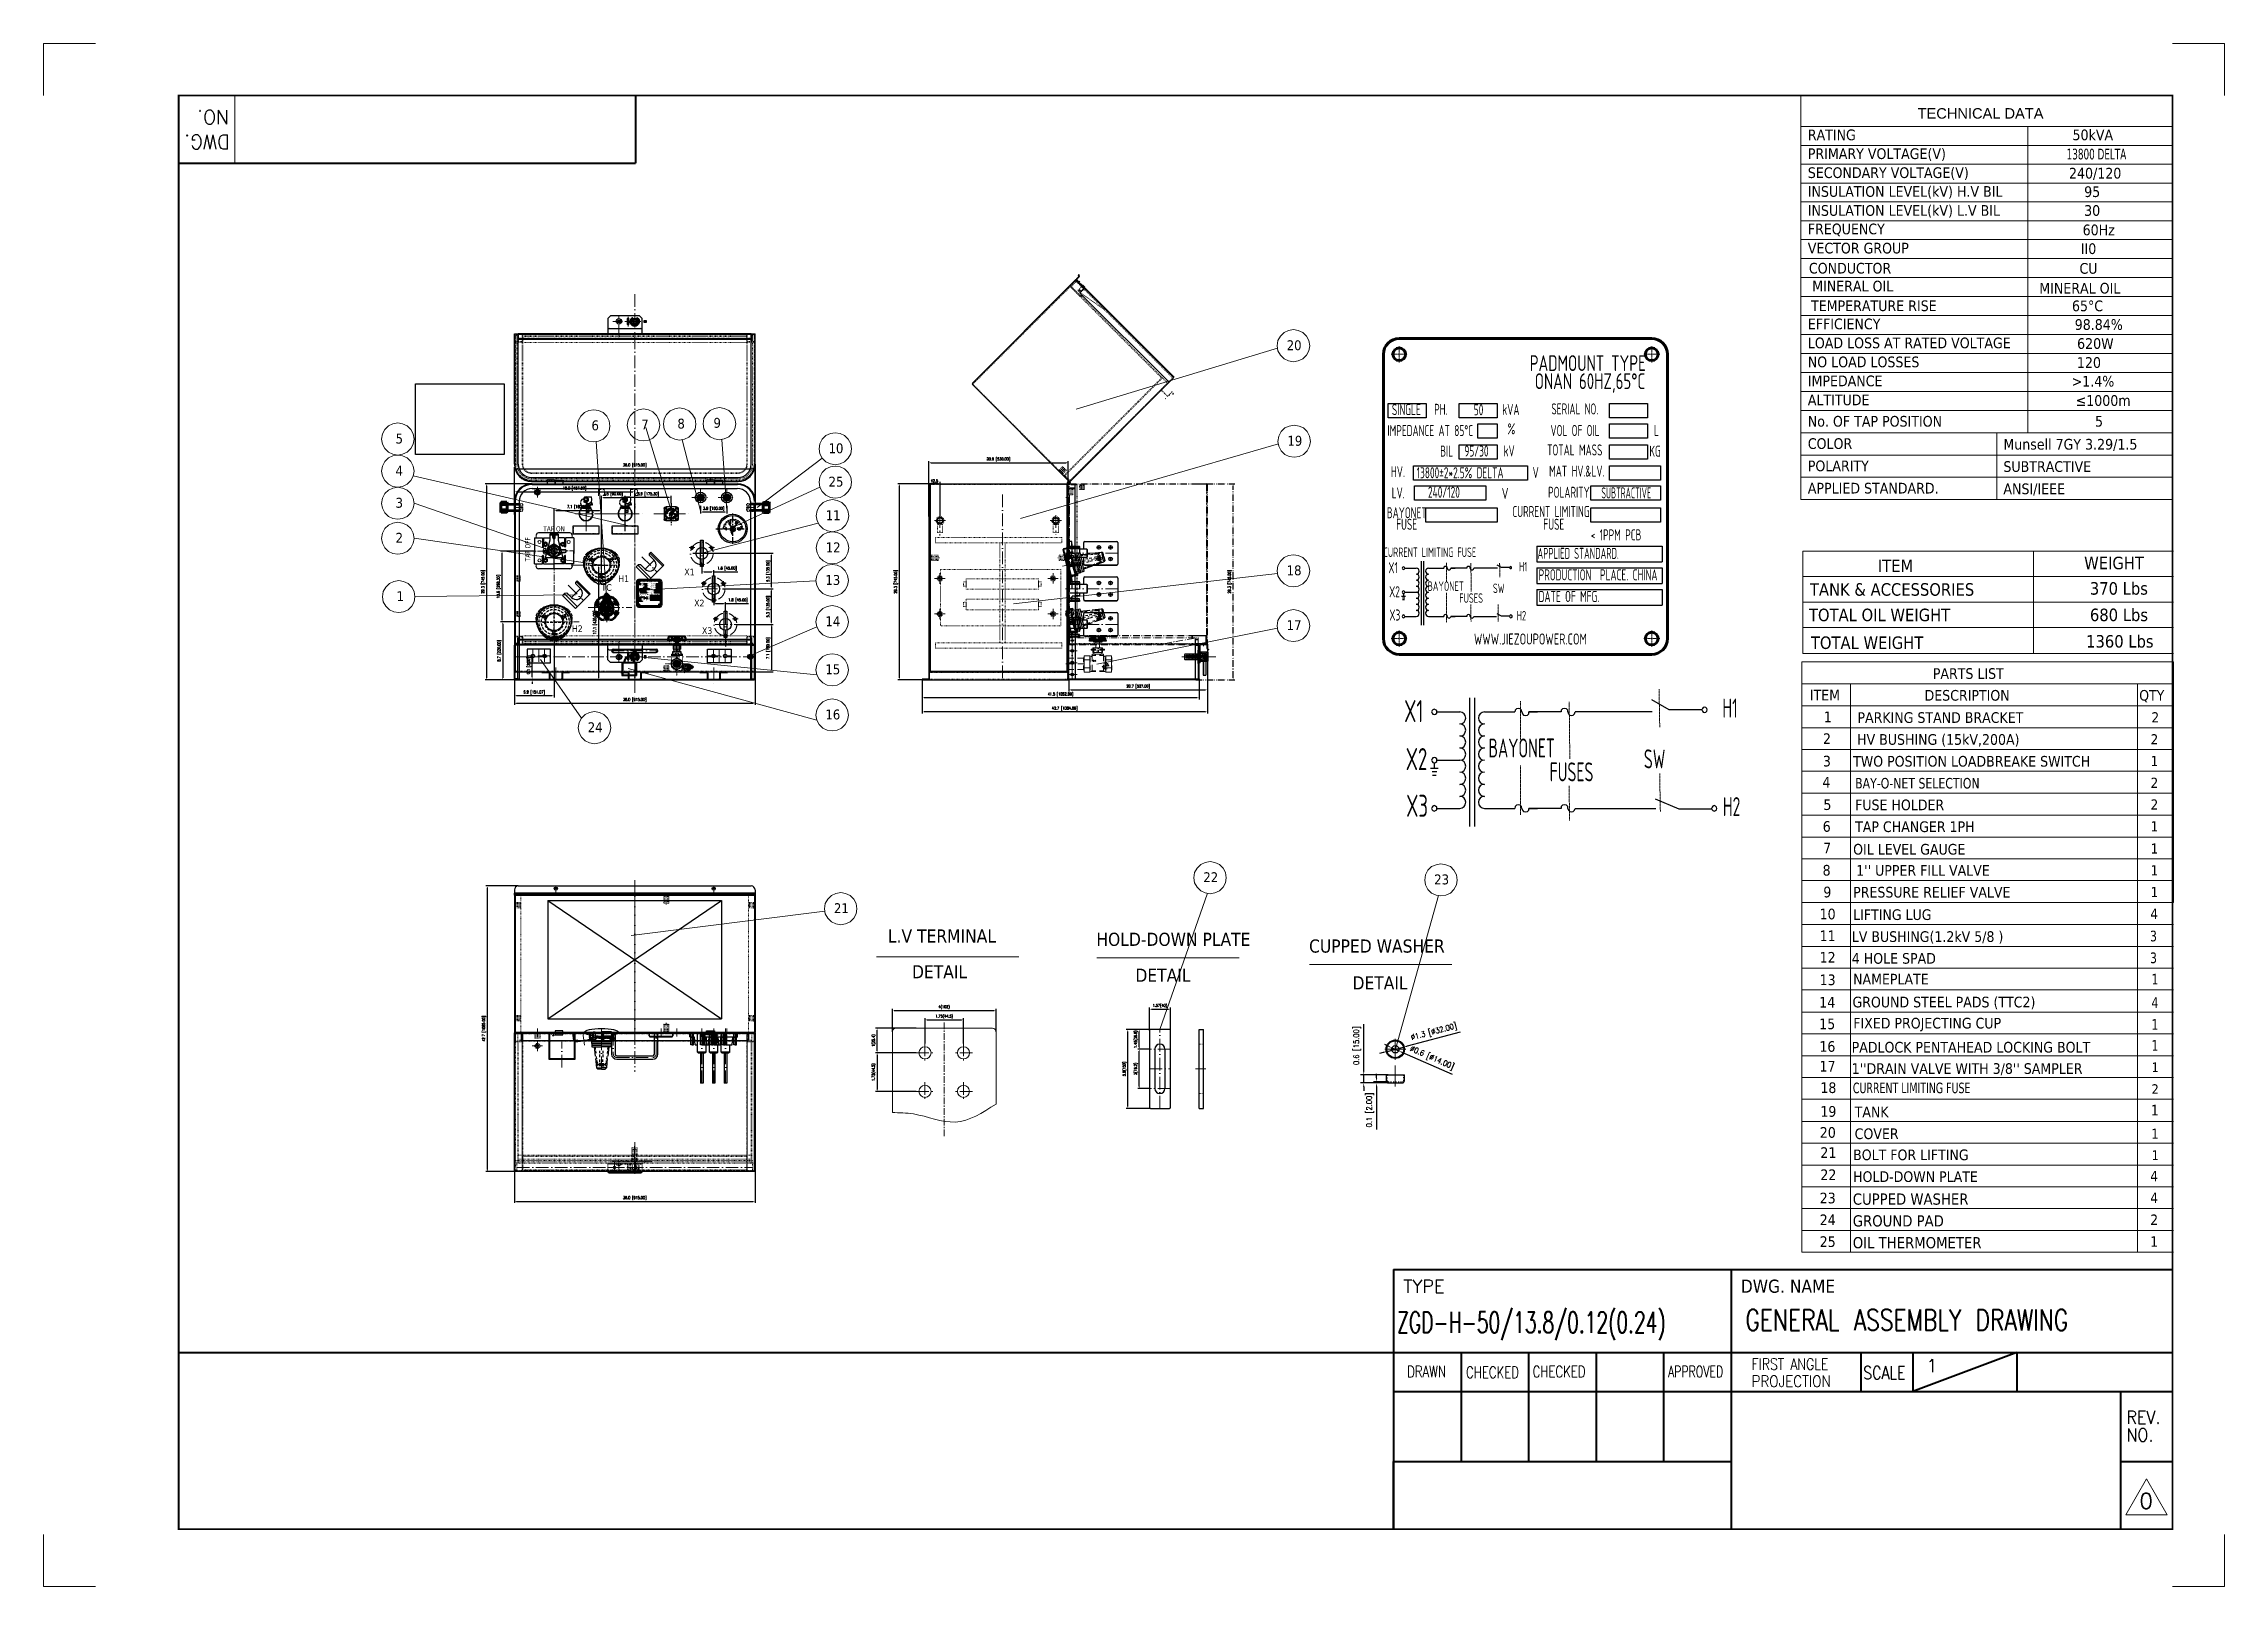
# Model space of a CAD drawing. Header units: millimetres. Extents: x 8127 to 36426, y -6229 to 13228.
# Drawn here: x 8127 to 16415, y 7324 to 13185 of the extents above; entities that cross this region are included whole.
import ezdxf
from ezdxf.enums import TextEntityAlignment as Align

# ---------------------------------------------------------------- set-up
doc = ezdxf.new("R2010")
doc.units = ezdxf.units.MM
doc.header["$LTSCALE"] = 4
for name, pattern in [('5 双点画线', [10.5, 6.25, -1.25, 0.25, -1.25, 0.25, -1.25]), ('ACAD_ISO02W100', [15, 12, -3]), ('ACAD_ISO03W100', [1.18, 0.47, -0.71]), ('ACAD_ISO10W100', [18, 12, -3, 0, -3]), ('CENTERX2', [101.6, 63.5, -12.7, 12.7, -12.7]), ('DASHED', [0.75, 0.5, -0.25]), ('点画线', [18, 12, -2, 2, -2])]:
    doc.linetypes.add(name, pattern=pattern)
for name, color, linetype in [('1', 12, 'Continuous'), ('2', 3, 'Continuous'), ('4虚线层', 6, 'DASHED'), ('C00-00-00', 7, 'Continuous'), ('PDF_Text', 7, 'Continuous')]:
    doc.layers.add(name, color=color, linetype=linetype)
for name, color, linetype, lineweight in [('6文字层', 3, 'Continuous', 35), ('标注、文本', 3, 'Continuous', 25), ('粗实线', 4, 'Continuous', 53), ('铁心', 3, 'Continuous', 0)]:
    doc.layers.add(name, color=color, linetype=linetype, lineweight=lineweight)
doc.layers.add('paper', color=254, linetype='Continuous', plot=False)
doc.layers.add('中心线层', color=1, linetype='点画线', lineweight=18, true_color=0xff0000)
doc.styles.add('PDF Arial', font='arial.ttf')
doc.styles.add('PDF FangSong', font='simfang.ttf')
doc.styles.add('pdm', font='gbenor.shx', dxfattribs={"width": 0.8, "bigfont": 'gbhzfs.shx'})
doc.styles.add('ROMANS', font='romans.shx', dxfattribs={"bigfont": 'whgtxt.shx'})
doc.styles.get("Standard").update_dxf_attribs({"font": 'txt', "bigfont": 'gbcbig.shx'})
doc.styles.add('Tahoma$001', font='tahoma.ttf', dxfattribs={"height": 2.159784})
doc.styles.add('Tahoma_txtstyle_28.93_0_0', font='tahoma.ttf')
doc.styles.add('Tahoma_txtstyle_30.40_0_0', font='tahoma.ttf')
doc.styles.add('Tahoma_txtstyle_30.51_0_0', font='tahoma.ttf')
doc.styles.add('TH_GBDIM', font='romans.shx', dxfattribs={"width": 0.8, "bigfont": 'gbcbig.shx'})
doc.dimstyles.new('TH_GBDIM1', dxfattribs={"dimscale": 3, "dimtxt": 3.5, "dimasz": 2.5, "dimexe": 2, "dimexo": 0, "dimgap": 1.5, "dimtad": 1, "dimdec": 1, "dimlfac": 0.03937, "dimzin": 0, "dimdsep": 46, "dimtxsty": 'TH_GBDIM', "dimcen": 2.5, "dimclrd": 3, "dimclre": 256, "dimclrt": 2, "dimadec": 0, "dimazin": 0, "dimtfac": 0.714286, "dimtdec": 1, "dimtmove": 0, "dimatfit": 3, "dimfxl": 1, "dimtzin": 0, "dimlwd": -1, "dimlwe": -1, "dimarcsym": 0})
picture_1 = doc.add_image_def('image2.png', size_in_pixel=(276, 219))

msp = doc.modelspace()

# ---------------------------------------------------------------- texts
at = {"layer": '1', "color": 4, "lineweight": 13}
for s, width, p in [('ZGD-H-50/13.8/0.12(0.24)', 0.65, (13271.1, 8286.88)), ('GENERAL ASSEMBLY DRAWING', 0.76, (14595.36, 8296.21))]:
    msp.add_text(s, height=80, dxfattribs=dict(at, width=width)).set_placement(p)
at = {"layer": '2', "lineweight": 13, "style": 'ROMANS'}
for s, p in [('NO.', (8833.23, 12932.73)), ('DWG.', (8835.13, 12838.21))]:
    msp.add_text(s, height=53.282, rotation=180, dxfattribs=at).set_placement(p)
for s, height, p in [('TYPE', 49.335, (13294.94, 8439.79)), ('1', 49.34, (15282.67, 8138.03))]:
    msp.add_text(s, height=height, dxfattribs=at).set_placement(p)
for s, height, width, p in [('DRAWN', 43.415, 0.75, (13309.42, 8118.5)), ('CHECKED', 43.415, 0.75, (13533.42, 8115.75)), ('CHECKED', 43.415, 0.75, (13786.46, 8118.5)), ('APPROVED', 43.415, 0.7, (14300.83, 8118.5)), ('FIRST ANGLE', 43.4148, 0.8, (14618.6, 8146.77)), ('PROJECTION', 43.415, 0.86, (14618.6, 8081.71)), ('SCALE', 49.335, 0.8, (15042.79, 8111)), ('REV.', 49.335, 0.9, (16043.2, 7942.16)), ('NO.', 49.335, 0.9, (16043.2, 7874.88))]:
    msp.add_text(s, height=height, dxfattribs=dict(at, width=width)).set_placement(p)
at = {"layer": '2', "color": 4, "lineweight": 13, "style": 'ROMANS'}
msp.add_text('0', height=59.2, dxfattribs=at).set_placement((16092.93, 7619.29))
at = {"layer": 'PDF_Text', "insert": (13305.91, 10607.27), "char_height": 0.09, "attachment_point": 7, "style": 'PDF FangSong'}
msp.add_mtext('{\\W0.997175;www.jiezoupower.com}', dxfattribs=at)
at = {"layer": '标注、文本', "style": 'pdm'}
for s, height, width, p in [('PADMOUNT TYPE ', 60, 0.8, (14008.92, 11971.47)), (' ONAN 60HZ,65°C', 60, 0.8, (13991.02, 11902.79)), ('SINGLE', 42, 0.72, (13306.35, 11794.92)), ('PH.', 42, 0.72, (13437.49, 11795.82)), ('50', 42, 0.72, (13580.89, 11794.2)), ('kVA', 42, 0.72, (13703.85, 11795.42)), ('SERIAL NO.', 42, 0.72, (13946.74, 11797.5)), ('IMPEDANCE AT 85°C ', 42, 0.72, (13405.4, 11715.08)), ('%%%', 42, 0.72, (13705.63, 11721.87)), ('VOL OF OIL', 42, 0.72, (13947.58, 11715.51)), ('L', 42, 0.72, (14256.94, 11715.89)), ('BIL', 42, 0.72, (13459.59, 11637.26)), ('95/30', 42, 0.72, (13572.78, 11637.51)), ('kV', 42, 0.72, (13697.23, 11637.95)), ('TOTAL MASS', 42, 0.72, (13946.5, 11641.59)), ('KG', 42, 0.72, (14251.81, 11637.06)), ('HV.', 42, 0.72, (13274.42, 11559.07)), ('13800±2*2.5%%% DELTA ', 42, 0.72, (13518.98, 11555.04)), ('V', 42, 0.72, (13797.99, 11555.43)), ('MAT HV.&LV.', 42, 0.72, (13954.23, 11561.16)), ('LV.', 42, 0.72, (13275.55, 11478.38)), ('240/120', 42, 0.72, (13449.28, 11481.07)), ('V', 42, 0.8, (13681.63, 11476.46)), ('POLARITY', 42, 0.72, (13924.12, 11480.71)), ('SUBTRACTIVE', 42, 0.5, (14142.18, 11478.32)), ('BAYONET', 42, 0.72, (13308.06, 11403.04)), ('FUSE', 42, 0.72, (13307.69, 11359.28)), ('CURRENT LIMITING', 42, 0.72, (13856.09, 11407.61)), ('FUSE', 42, 0.72, (13866.83, 11359.28)), ('< 1PPM PCB', 42, 0.72, (14103.42, 11319.02)), ('CURRENT LIMITING FUSE', 36, 0.7, (13395.76, 11252.89)), ('X1', 42, 0.72, (13256.21, 11194.23)), ('H1', 36, 0.7, (13750.14, 11198.08)), ('IMPEDANCE AT 85°C ', 3.5, 0.72, (10399.28, 11126.21)), ('HV.', 3.5, 0.72, (10388.37, 11113.21)), ('SINGLE', 3.5, 0.72, (10391.03, 11132.87)), ('LV.', 3.5, 0.72, (10388.46, 11106.49)), ('PADMOUNT TYPE ONAN 60HZ,65°C', 5, 0.8, (10427.98, 11140.76)), ('240/120', 3.5, 0.72, (10402.94, 11106.71)), ('PH.', 3.5, 0.72, (10401.96, 11132.94)), ('BRL', 3.5, 0.72, (10403.8, 11119.73)), ('13800 DELTA ', 3.5, 0.72, (10411.3, 11112.9)), ('95/30', 3.5, 0.72, (10413.23, 11119.75)), ('50', 3.5, 0.72, (10413.91, 11132.81)), ('V', 3.5, 0.8, (10422.3, 11106.33)), ('kVA', 3.5, 0.72, (10424.15, 11132.91)), ('kV', 3.5, 0.72, (10423.6, 11119.79)), ('%%%', 3.5, 0.72, (10424.3, 11126.78)), ('V', 3.5, 0.72, (10432, 11112.91)), ('TOTAL MASS', 3.5, 0.72, (10444.37, 11120.09)), ('POLARITY', 3.5, 0.72, (10442.51, 11106.68)), ('MAT HV.&LV.', 3.5, 0.72, (10445.02, 11113.39)), ('VOL OF OIL', 3.5, 0.72, (10444.47, 11126.25)), ('SERIAL NO.', 3.5, 0.72, (10444.39, 11133.08)), ('POLARITY IS ADDITIVE', 3.5, 0.5, (10460.67, 11106.43)), ('KG', 3.5, 0.72, (10469.82, 11119.71)), ('L', 3.5, 0.72, (10470.24, 11126.28)), ('X2', 42, 0.72, (13261.55, 11103.09)), ('ENERGY EFFICIENCY PER CAN/CSA-C802.1', 3.5, 0.67, (10410.38, 11092.24)), ('BAYONET', 3.5, 0.72, (10391.17, 11100.21)), ('CURRENT LIMITING FUSE', 3, 0.7, (10398.48, 11087.7)), ('X1', 3.5, 0.72, (10386.85, 11082.81)), ('X2', 3.5, 0.72, (10387.3, 11075.21)), ('X3', 3.5, 0.72, (10387.39, 11067.83)), ('FUSE', 3.5, 0.72, (10391.14, 11096.56)), ('CURRENT LIMITING', 3.5, 0.72, (10436.84, 11100.59)), ('H1A', 3, 0.7, (10427.31, 11082.98)), ('H1B', 3, 0.7, (10427.31, 11075.92)), ('FUSE', 3.5, 0.72, (10437.74, 11096.56)), ('< 1PPM PCB', 3.5, 0.72, (10457.45, 11093.21)), ('X3', 42, 0.72, (13262.64, 11014.43)), ('H2', 36, 0.7, (13743.7, 11012.08)), ('WWW.JIEZOUPOWER.COM ', 42, 0.8, (13786.87, 10923.32)), ('H1', 72, 0.7, (14536.54, 10660.79)), ('X1', 84, 0.72, (13334.3, 10649.39)), ('X2', 84, 0.72, (13344.99, 10467.12)), ('X3', 84, 0.72, (13347.16, 10289.8)), ('H2', 72, 0.7, (14542.51, 10286.76))]:
    msp.add_text(s, height=height, dxfattribs=dict(at, width=width)).set_placement(p, align=Align.MIDDLE_CENTER)
at = {"layer": '标注、文本', "lineweight": 13, "style": 'Tahoma$001'}
for s, p in [('F1', (10231.73, 11467.19)), ('F2', (10353.43, 11467.19)), ('X1', (10562.21, 11165.49)), ('H1', (10311.26, 11140.06)), ('X2', (10599.78, 11047.48)), ('H2', (10135.03, 10950.1)), ('X3', (10629.43, 10942.56))]:
    msp.add_text(s, height=25, dxfattribs=at).set_placement(p)
at = {"layer": '标注、文本', "style": 'Tahoma$001', "width": 0.76}
msp.add_text('TAP OFF', height=20, rotation=90, dxfattribs=at).set_placement((9977.3, 11218.84))
msp.add_text('TAP ON', height=20, dxfattribs=at).set_placement((10026.28, 11331.97))
at = {"layer": '标注、文本', "style": 'pdm'}
for s, height, width, p in [('APPLIED STANDARD.', 42, 0.67, (13804.82, 11248.73)), ('PRODUCTION  PLACE. CHINA', 42, 0.72, (13809.1, 11167.26)), ('APPLIED STANDARD.', 3.5, 0.67, (10432.57, 11087.35)), ('PRODUCTION  PLACE. CHINA', 3.5, 0.72, (10432.92, 11080.56)), ('DATE OF MFG.', 3.5, 0.72, (10432.92, 11073.71)), ('DATE OF MFG.', 42, 0.72, (13809.1, 11085.02))]:
    msp.add_text(s, height=height, dxfattribs=dict(at, width=width)).set_placement(p, align=Align.MIDDLE_LEFT)
at = {"layer": '标注、文本', "style": 'pdm', "width": 0.7}
for s, height, p in [('BAYONET', 36, (13524.41, 11106.15)), ('SW', 36, (13679.81, 11098.12)), ('BAYONET', 3, (10407.88, 11074.41)), ('FUSES', 3, (10413.38, 11071.69)), ('SW', 3, (10421, 11069.16)), ('FUSES', 36, (13597.75, 11060.79)), ('BAYONET', 72, (13870.7, 10473.24)), ('FUSES', 72, (14017.37, 10382.52)), ('SW', 72, (14290.89, 10431.83))]:
    msp.add_text(s, height=height, dxfattribs=at).set_placement(p, align=Align.RIGHT)
at = {"layer": '铁心', "lineweight": 13}
for s, height, style, p in [('TECHNICAL DATA', 39.7655, 'PDF Arial', (15249.6, 12900.38)), ('RATING', 40.606, 'Tahoma$001', (14832.22, 12818.37)), ('50kVA', 40.606, 'Tahoma$001', (15838.28, 12818.37)), ('PRIMARY VOLTAGE(V)', 40.6063, 'Tahoma$001', (14832.22, 12746.89)), ('SECONDARY VOLTAGE(V)', 40.6063, 'Tahoma$001', (14832.22, 12674.72)), ('240/120', 40.606, 'Tahoma$001', (15824.8, 12672.82)), ('INSULATION LEVEL(kV) H.V BIL', 40.6063, 'Tahoma$001', (14832.22, 12603.23)), ('95', 40.606, 'Tahoma$001', (15882.51, 12602.55)), ('INSULATION LEVEL(kV) L.V BIL', 40.6063, 'Tahoma$001', (14832.22, 12531.06)), ('30', 40.606, 'Tahoma$001', (15882.51, 12531.06)), ('FREQUENCY', 40.606, 'Tahoma$001', (14832.22, 12460.94)), ('60Hz', 40.606, 'Tahoma$001', (15876.69, 12457.27)), ('VECTOR GROUP', 40.6063, 'Tahoma$001', (14832.22, 12388.09)), ('CONDUCTOR', 40.606, 'Tahoma$001', (14836.4, 12311.82)), ('CU', 40.606, 'Tahoma$001', (15864.69, 12311.17)), ('II0', 40.606, 'Tahoma$001', (15869.99, 12385.98)), ('EFFICIENCY', 40.606, 'Tahoma$001', (14832.22, 12100.1)), ('98.84%%%', 40.606, 'Tahoma$001', (15846.57, 12097.8)), ('20', 37.589, 'Tahoma$001', (12851.6, 12020.64)), ('LOAD LOSS AT RATED VOLTAGE', 40.6063, 'Tahoma$001', (14832.22, 12027.93)), ('620W', 40.606, 'Tahoma$001', (15855.67, 12025.63)), ('NO LOAD LOSSES', 40.6063, 'Tahoma$001', (14832.22, 11955.77)), ('120', 40.606, 'Tahoma$001', (15854.98, 11953.46)), ('IMPEDANCE', 40.606, 'Tahoma$001', (14832.22, 11883.6)), ('>1.4%%%', 40.606, 'Tahoma$001', (15835.06, 11882.39)), ('ALTITUDE', 40.606, 'Tahoma$001', (14832.22, 11811.43)), ('No. OF TAP POSITION', 40.6063, 'Tahoma$001', (14832.16, 11730.18)), ('≤1000m', 40.606, 'Tahoma$001', (15850.3, 11809.13)), ('5', 40.61, 'Tahoma$001', (15923.75, 11730.18)), ('5', 37.59, 'Tahoma$001', (9464.87, 11666.03)), ('6', 37.59, 'Tahoma$001', (10209.46, 11716.14)), ('7', 37.59, 'Tahoma$001', (10398.63, 11719.56)), ('8', 37.59, 'Tahoma$001', (10535.99, 11722.89)), ('9', 37.59, 'Tahoma$001', (10673.07, 11725.87)), ('19', 37.589, 'Tahoma$001', (12854.48, 11657.71)), ('COLOR', 40.606, 'Tahoma$001', (14832.16, 11645.5)), ('10', 37.589, 'Tahoma$001', (11110.41, 11629.06)), ('Munsell 7GY 3.29/1.5', 40.6063, 'Tahoma$001', (15575.53, 11642.94)), ('4', 37.59, 'Tahoma$001', (9464.87, 11544.05)), ('25', 37.589, 'Tahoma$001', (11110.41, 11502.31)), ('POLARITY', 40.606, 'Tahoma$001', (14832.16, 11560.82)), ('SUBTRACTIVE', 40.6063, 'Tahoma$001', (15575.53, 11558.27)), ('3', 37.59, 'Tahoma$001', (9464.87, 11422.07)), ('APPLIED STANDARD.', 40.6063, 'Tahoma$001', (14832.16, 11476.14)), ('ANSI/IEEE', 40.606, 'Tahoma$001', (15575.53, 11473.59)), ('11', 37.589, 'Tahoma$001', (11099.72, 11374.73)), ('2', 37.59, 'Tahoma$001', (9464.87, 11289.08)), ('12', 37.589, 'Tahoma$001', (11099.72, 11252.75)), ('18', 37.589, 'Tahoma$001', (12851.6, 11165.39)), ('ITEM', 47.513, 'Tahoma_txtstyle_30.51_0_0', (15098.21, 11177.53)), ('13', 37.589, 'Tahoma$001', (11098.51, 11128.88)), ('TANK & ACCESSORIES', 47.5129, 'Tahoma_txtstyle_30.51_0_0', (14840.2, 11087.89)), ('370 Lbs', 47.513, 'Tahoma_txtstyle_30.51_0_0', (15904.09, 11091.85)), ('1', 37.59, 'Tahoma$001', (9468.39, 11067.39)), ('TOTAL OIL WEIGHT', 47.5129, 'Tahoma_txtstyle_30.51_0_0', (14836.49, 10991.13)), ('680 Lbs', 47.513, 'Tahoma_txtstyle_30.51_0_0', (15904.4, 10991.32)), ('14', 37.589, 'Tahoma$001', (11098.51, 10971.86)), ('17', 37.589, 'Tahoma$001', (12851.6, 10957.27)), ('TOTAL WEIGHT', 47.5129, 'Tahoma_txtstyle_30.51_0_0', (14843.9, 10885.59)), ('1360 Lbs', 47.513, 'Tahoma_txtstyle_30.51_0_0', (15889.88, 10890.8)), ('15', 37.589, 'Tahoma$001', (11098.51, 10789.4)), ('PARTS LIST', 40.487, 'Tahoma_txtstyle_30.40_0_0', (15307.39, 10771.99)), ('ITEM', 40.487, 'Tahoma_txtstyle_30.40_0_0', (14840.01, 10690.17)), ('DESCRIPTION', 40.487, 'Tahoma_txtstyle_30.40_0_0', (15276.05, 10689.14)), ('QTY', 40.309, 'Tahoma$001', (16091.72, 10689.32)), ('16', 37.589, 'Tahoma$001', (11098.51, 10617.83)), ('1', 40.49, 'Tahoma_txtstyle_30.40_0_0', (14892.95, 10607.32)), ('PARKING STAND BRACKET', 40.487, 'Tahoma_txtstyle_30.40_0_0', (15020.86, 10604.74)), ('2', 38.52, 'Tahoma$001', (16138.46, 10606.63)), ('24', 37.589, 'Tahoma$001', (10195.22, 10569.23)), ('2', 40.49, 'Tahoma_txtstyle_30.40_0_0', (14889.85, 10524.47)), (' HV BUSHING (15kV,200A)', 40.487, 'Tahoma_txtstyle_30.40_0_0', (15004.42, 10521.42)), ('2', 38.52, 'Tahoma_txtstyle_28.93_0_0', (16135.03, 10523.27)), ('3', 40.49, 'Tahoma_txtstyle_30.40_0_0', (14889.51, 10439.21)), ('TWO POSITION LOADBREAKE SWITCH', 40.487, 'Tahoma_txtstyle_30.40_0_0', (15004.42, 10438.57)), ('1', 38.52, 'Tahoma_txtstyle_28.93_0_0', (16135.03, 10440.76)), ('4', 40.49, 'Tahoma_txtstyle_30.40_0_0', (14887.79, 10359.11)), ('2', 38.52, 'Tahoma_txtstyle_28.93_0_0', (16135.03, 10357.91)), ('5', 40.49, 'Tahoma_txtstyle_30.40_0_0', (14891.69, 10273.86)), ('FUSE HOLDER', 40.487, 'Tahoma_txtstyle_30.40_0_0', (15012.03, 10272.93)), ('2', 38.52, 'Tahoma_txtstyle_28.93_0_0', (16135.03, 10275.4)), ('6', 40.49, 'Tahoma_txtstyle_30.40_0_0', (14888.89, 10191.01)), ('TAP CHANGER 1PH ', 40.487, 'Tahoma_txtstyle_30.40_0_0', (15012.03, 10190.08)), ('1', 38.52, 'Tahoma_txtstyle_28.93_0_0', (16135.03, 10192.55)), ('7', 40.49, 'Tahoma_txtstyle_30.40_0_0', (14890.63, 10109.19)), ('OIL LEVEL GAUGE ', 40.487, 'Tahoma_txtstyle_30.40_0_0', (15004.42, 10104.34)), ('1', 38.52, 'Tahoma_txtstyle_28.93_0_0', (16135.03, 10107.99)), ('22', 37.589, 'Tahoma$001', (12534.73, 9999.6)), ('23', 37.589, 'Tahoma$001', (13412.38, 9991.15)), ('8', 40.49, 'Tahoma_txtstyle_30.40_0_0', (14888.47, 10024.62)), ("1'' UPPER FILL VALVE", 40.487, 'Tahoma_txtstyle_30.40_0_0', (15016.05, 10024.08)), ('1', 38.52, 'Tahoma_txtstyle_28.93_0_0', (16135.03, 10025.48)), ('9', 40.49, 'Tahoma_txtstyle_30.40_0_0', (14891.22, 9941.94)), ('PRESSURE RELIEF VALVE', 40.487, 'Tahoma_txtstyle_30.40_0_0', (15004.42, 9941.25)), ('1', 38.52, 'Tahoma_txtstyle_28.93_0_0', (16135.03, 9942.63)), ('21', 37.589, 'Tahoma$001', (11130.95, 9881.9)), ('10', 40.487, 'Tahoma_txtstyle_30.40_0_0', (14877.13, 9858.4)), ('LIFTING LUG', 40.487, 'Tahoma_txtstyle_30.40_0_0', (15004.42, 9855.95)), ('4', 39.74, 'Tahoma$001', (16133.65, 9859.26)), ('L.V TERMINAL', 50, 'Tahoma$001', (11336.04, 9770.17)), ('HOLD-DOWN PLATE', 50, 'Tahoma$001', (12128.3, 9757.54)), ('CUPPED WASHER', 50, 'Tahoma$001', (12936.64, 9731.89)), ('11', 40.487, 'Tahoma_txtstyle_30.40_0_0', (14877.13, 9775.55)), ('LV BUSHING(1.2kV 5/8 )', 40.487, 'Tahoma_txtstyle_30.40_0_0', (14999.35, 9772.64)), ('12', 40.487, 'Tahoma_txtstyle_30.40_0_0', (14877.13, 9693.74)), ('4 HOLE SPAD', 40.487, 'Tahoma_txtstyle_30.40_0_0', (14999.35, 9689.79)), ('DETAIL', 50, 'Tahoma$001', (11427.51, 9634.23)), ('DETAIL', 50, 'Tahoma$001', (12276.63, 9620.96)), ('DETAIL', 50, 'Tahoma$001', (13101.76, 9591.97)), ('13', 40.487, 'Tahoma_txtstyle_30.40_0_0', (14877.13, 9608.31)), ('NAMEPLATE', 40.487, 'Tahoma_txtstyle_30.40_0_0', (15004.42, 9610.89)), ('14', 40.487, 'Tahoma_txtstyle_30.40_0_0', (14875.59, 9523.19)), ('GROUND STEEL PADS (TTC2)', 40.487, 'Tahoma_txtstyle_30.40_0_0', (15002.01, 9523.91)), ('15', 40.487, 'Tahoma_txtstyle_30.40_0_0', (14875.59, 9441.09)), ('FIXED PROJECTING CUP', 40.487, 'Tahoma_txtstyle_30.40_0_0', (15005, 9443.67)), ('16', 40.487, 'Tahoma_txtstyle_30.40_0_0', (14876.15, 9355.14)), ('PADLOCK PENTAHEAD LOCKING BOLT', 40.487, 'Tahoma_txtstyle_30.40_0_0', (14998.91, 9352.39)), ('17', 40.487, 'Tahoma_txtstyle_30.40_0_0', (14876.91, 9280.23)), ("1''DRAIN VALVE WITH 3/8'' SAMPLER ", 40.487, 'Tahoma_txtstyle_30.40_0_0', (14998.91, 9271.25)), ('1', 36.33, 'Tahoma$001', (16138.81, 9278.28)), ('18', 40.487, 'Tahoma_txtstyle_30.40_0_0', (14879.97, 9198.46)), ('2', 36.33, 'Tahoma$001', (16138.81, 9195.43)), ('19', 40.487, 'Tahoma_txtstyle_30.40_0_0', (14879.97, 9108.46)), ('TANK', 40.487, 'Tahoma_txtstyle_30.40_0_0', (15010.31, 9106.44)), ('1', 40.49, 'Tahoma_txtstyle_30.40_0_0', (16136.03, 9113.29)), ('20', 40.487, 'Tahoma_txtstyle_30.40_0_0', (14877.81, 9028.51)), ('COVER', 40.487, 'Tahoma_txtstyle_30.40_0_0', (15010.31, 9023.59)), ('1', 38.38, 'Tahoma$001', (16137.31, 9024.75)), ('21', 40.487, 'Tahoma_txtstyle_30.40_0_0', (14879.97, 8951.84)), ('BOLT FOR LIFTING', 40.487, 'Tahoma_txtstyle_30.40_0_0', (15004.42, 8943.44)), ('1', 36.57, 'Tahoma$001', (16138.81, 8944.13)), ('22', 40.487, 'Tahoma_txtstyle_30.40_0_0', (14879.97, 8867.83)), ('HOLD-DOWN PLATE', 40.487, 'Tahoma_txtstyle_30.40_0_0', (15004.42, 8860.59)), ('4', 39.74, 'Tahoma$001', (16133.65, 8863)), ('23', 40.487, 'Tahoma_txtstyle_30.40_0_0', (14877.45, 8779.39)), ('CUPPED WASHER', 42.6179, 'Tahoma_txtstyle_30.40_0_0', (15003.15, 8774.31)), ('4', 39.74, 'Tahoma$001', (16133.65, 8780.15)), ('24', 40.487, 'Tahoma_txtstyle_30.40_0_0', (14877.45, 8696.54)), ('GROUND PAD  ', 42.6179, 'Tahoma_txtstyle_30.40_0_0', (15003.15, 8691.46)), ('2', 39.74, 'Tahoma$001', (16133.65, 8697.3)), ('25', 40.487, 'Tahoma_txtstyle_30.40_0_0', (14877.45, 8613.69)), ('OIL THERMOMETER', 42.6179, 'Tahoma_txtstyle_30.40_0_0', (15003.15, 8608.61)), ('1', 39.74, 'Tahoma$001', (16133.65, 8614.45)), ('DWG. NAME', 49.845, 'Tahoma_txtstyle_30.40_0_0', (14577.65, 8439.79))]:
    msp.add_text(s, height=height, dxfattribs=dict(at, style=style)).set_placement(p)
for s, height, style, width, p in [('13800 DELTA', 40.6063, 'Tahoma$001', 0.7, (15816.09, 12745.47)), ('BAY-O-NET SELECTION', 40, 'Tahoma_txtstyle_30.40_0_0', 0.88, (15012.03, 10355.44)), ('3', 40.49, 'Tahoma_txtstyle_30.40_0_0', 0.85, (16133.16, 9774.69)), ('3', 40.49, 'Tahoma_txtstyle_30.40_0_0', 0.85, (16133.16, 9691.84)), ('1', 40.49, 'Tahoma_txtstyle_30.40_0_0', 0.85, (16138.81, 9610.89)), ('4', 40.49, 'Tahoma_txtstyle_30.40_0_0', 0.85, (16138.32, 9521.48)), ('1', 40.49, 'Tahoma_txtstyle_30.40_0_0', 0.85, (16138.32, 9438.63)), ('1', 40.49, 'Tahoma_txtstyle_30.40_0_0', 0.85, (16138.81, 9359.24)), ('CURRENT LIMITING FUSE ', 40, 'Tahoma_txtstyle_30.40_0_0', 0.76, (15003.47, 9197.98))]:
    msp.add_text(s, height=height, dxfattribs=dict(at, style=style, width=width)).set_placement(p)
at = {"layer": '铁心', "lineweight": 13, "style": 'Tahoma$001'}
for s, p in [('MINERAL OIL', (15002.9, 12264.07)), ('MINERAL OIL', (15866.04, 12256.12)), ('TEMPERATURE RISE ', (15090.76, 12189.31))]:
    msp.add_text(s, height=40.6063, dxfattribs=at).set_placement(p, align=Align.MIDDLE)
msp.add_text('65%%DC', height=40.606, dxfattribs=at).set_placement((15836.12, 12189.02), align=Align.MIDDLE_LEFT)
at = {"layer": '铁心', "lineweight": 13, "insert": (15882.5, 11235.96), "char_height": 47.513, "width": 562.5922, "attachment_point": 1, "style": 'Tahoma_txtstyle_30.51_0_0'}
msp.add_mtext('WEIGHT', dxfattribs=at)

# ---------------------------------------------------------------- blocks, each defined once
blk = doc.blocks.new('22')
at = {"layer": '4虚线层', "ltscale": 5}
for q in [(27059.1, -2036.8), (27059.1, -2081.1)]:
    blk.add_line((27059.1, -2007.3), q, dxfattribs=at)
at = {"layer": '标注、文本', "color": 1, "linetype": 'ACAD_ISO10W100', "lineweight": 18}
for p, q in [((27059.1, -2048.3), (26867.8, -2048.3)), ((26994.8, -2025.8), (26978.6, -2025.8)), ((26994.8, -2069.8), (26978.6, -2069.8)), ((26994.9, -2025.8), (26978.8, -2025.8)), ((26994.9, -2069.8), (26978.8, -2069.8)), ((26986.7, -2018.4), (26986.7, -2033.3)), ((26986.7, -2062.4), (26986.7, -2077.3)), ((27039.3, -2025.8), (27023.1, -2025.8)), ((27039.3, -2069.8), (27023.1, -2069.8)), ((27039.4, -2025.8), (27023.3, -2025.8)), ((27039.4, -2069.8), (27023.3, -2069.8)), ((27031.2, -2018.4), (27031.2, -2033.3)), ((27031.2, -2062.4), (27031.2, -2077.3))]:
    blk.add_line(p, q, dxfattribs=at)
at = {"layer": '标注、文本'}
for p, q in [((26940.8, -2064.3), (26867.8, -2064.3)), ((26882.8, -2003.3), (26868.8, -2003.3)), ((26883.8, -2019.9), (26883.8, -2004.3)), ((26883.8, -2019.9), (26883.8, -2009.3)), ((26883.8, -2019.9), (26883.8, -2009.3)), ((26912.9, -2022.8), (26884.8, -2020.9)), ((26912.9, -2022.8), (26884.8, -2020.9)), ((26913.8, -2048.3), (26913.8, -2023.8)), ((26913.8, -2048.3), (26913.8, -2023.8)), ((26940.8, -2032.3), (26913.8, -2032.3)), ((26913.8, -2072.9), (26913.8, -2064.3)), ((26913.8, -2072.9), (26913.8, -2064.3)), ((26928.8, -2032.3), (26928.8, -2007.3)), ((26928.8, -2032.3), (26928.8, -2007.3)), ((26928.8, -2089.3), (26928.8, -2064.3)), ((26932.8, -2003.3), (27055.6, -2003.3)), ((26940.8, -2032.3), (26943.8, -2035.3)), ((26940.8, -2032.3), (26940.8, -2064.3)), ((26940.8, -2032.3), (26943.8, -2035.3)), ((26940.8, -2032.3), (26940.8, -2064.3)), ((26940.8, -2064.3), (26943.8, -2061.3)), ((26940.8, -2064.3), (26943.8, -2061.3)), ((26943.8, -2061.3), (26943.8, -2035.3)), ((26943.8, -2061.3), (26943.8, -2035.3)), ((27059.1, -2007.3), (27059.1, -2089.3)), ((26869.3, -2084.4), (26869.3, -2085.4)), ((26869.3, -2085.4), (26869.9, -2085.4)), ((26869.3, -2085.4), (26869.9, -2085.4)), ((26869.3, -2092.3), (26869.3, -2087.3)), ((26869.9, -2087.3), (26869.3, -2087.3)), ((26869.9, -2085.4), (26869.9, -2087.3)), ((26882.8, -2093.3), (26870.3, -2093.3)), ((26883.8, -2076.8), (26883.8, -2087.3)), ((26883.8, -2076.8), (26883.8, -2087.3)), ((26883.8, -2092.3), (26883.8, -2076.8)), ((26912.9, -2073.9), (26884.8, -2075.8)), ((26912.9, -2073.9), (26884.8, -2075.8)), ((27054.8, -2093.3), (26932.8, -2093.3)), ((26932.8, -2093.3), (27054.8, -2093.3))]:
    blk.add_line(p, q, dxfattribs=at)
for points in [[(26867.7, -2048.1), (26867.4, -2087.4), (26867.7, -2088.9), (26869.1, -2089.3)], [(26867.4, -2087.4), (26867.6, -2089.6), (26868, -2091.2), (26869.3, -2091.5)]]:
    blk.add_lwpolyline(points, dxfattribs=at)
for centre in [(26986.7, -2025.8), (26986.7, -2069.8), (27031.2, -2025.8), (27031.2, -2069.8)]:
    blk.add_circle(centre, 7, dxfattribs=at)
for centre, radius, start, end in [((26868.8, -2004.3), 1, 90, 180), ((26882.8, -2004.3), 1, 0, 90), ((26912.8, -2023.8), 1, 0, 86.18593), ((26912.8, -2023.8), 1, 0, 86.18593), ((26932.8, -2007.3), 4, 90, 180), ((27055.1, -2007.3), 4, 0, 90), ((26870.3, -2092.3), 1, 180, 270), ((26882.8, -2092.3), 1, 270, 0), ((26912.8, -2072.9), 1, 273.81407, 0), ((26912.8, -2072.9), 1, 273.81407, 0), ((26932.8, -2089.3), 4, 180, 270), ((27055.1, -2089.3), 4, 270, 0)]:
    blk.add_arc(centre, radius, start, end, dxfattribs=at)
blk.add_open_spline([(26883.9, -2012.6), (26883.9, -2012.6), (26883.7, -2048.2), (26883.7, -2048.2)], degree=3, dxfattribs=at)
blk = doc.blocks.new('*D267')
at = {"layer": 'Defpoints', "color": 0, "transparency": 16777216}
for p in [(10831.3, 11570.4), (9916.3, 11453.7), (10831.3, 11445.9)]:
    blk.add_point(p, dxfattribs=at)
at = {"layer": '标注、文本', "transparency": 16777216}
for p, q in [((9916.3, 11453.7), (9916.3, 11576.4)), ((10831.3, 11445.9), (10831.3, 11576.4))]:
    blk.add_line(p, q, dxfattribs=at)
at = {"layer": '标注、文本', "color": 3, "transparency": 16777216}
blk.add_line((9923.8, 11570.4), (10823.8, 11570.4), dxfattribs=at)
for points in [[(9923.8, 11571.6), (9923.8, 11569.1), (9916.3, 11570.4)], [(10823.8, 11571.6), (10823.8, 11569.1), (10831.3, 11570.4)]]:
    blk.add_solid(points, dxfattribs=at)
at = {"layer": '标注、文本', "color": 2, "transparency": 16777216, "insert": (10373.8, 11582.9), "char_height": 10.5, "attachment_point": 5, "style": 'TH_GBDIM'}
blk.add_mtext('36.0 [915.00]', dxfattribs=at)
blk = doc.blocks.new('*D268')
at = {"layer": 'Defpoints', "color": 0, "transparency": 16777216}
for p in [(9983.8, 11513.4), (9810.9, 10768.4), (9941.3, 10768.4)]:
    blk.add_point(p, dxfattribs=at)
at = {"layer": '标注、文本', "transparency": 16777216}
for p, q in [((9983.8, 11513.4), (9804.9, 11513.4)), ((9941.3, 10768.4), (9804.9, 10768.4))]:
    blk.add_line(p, q, dxfattribs=at)
at = {"layer": '标注、文本', "color": 3, "transparency": 16777216}
blk.add_line((9810.9, 11505.9), (9810.9, 10775.9), dxfattribs=at)
for points in [[(9809.6, 11505.9), (9812.1, 11505.9), (9810.9, 11513.4)], [(9809.6, 10775.9), (9812.1, 10775.9), (9810.9, 10768.4)]]:
    blk.add_solid(points, dxfattribs=at)
at = {"layer": '标注、文本', "color": 2, "transparency": 16777216, "insert": (9798.4, 11140.9), "char_height": 10.5, "attachment_point": 5, "rotation": 90, "style": 'TH_GBDIM'}
blk.add_mtext('29.3 [745.00]', dxfattribs=at)
blk = doc.blocks.new('*D269')
at = {"layer": 'Defpoints', "color": 0, "transparency": 16777216}
for p in [(9941.3, 10770.9), (9941.3, 10768.4), (9984.1, 10770.9)]:
    blk.add_point(p, dxfattribs=at)
at = {"layer": '标注、文本', "color": 3, "transparency": 16777216}
for p, q in [((9984.1, 10778.4), (9984.1, 10859.3)), ((9984.1, 10768.4), (9984.1, 10770.9)), ((9984.1, 10760.9), (9984.1, 10753.4))]:
    blk.add_line(p, q, dxfattribs=at)
at = {"layer": '标注、文本', "transparency": 16777216}
for p, q in [((9941.3, 10770.9), (9990.1, 10770.9)), ((9941.3, 10768.4), (9990.1, 10768.4))]:
    blk.add_line(p, q, dxfattribs=at)
at = {"layer": '标注、文本', "color": 3, "transparency": 16777216}
for points in [[(9982.8, 10778.4), (9985.3, 10778.4), (9984.1, 10770.9)], [(9982.8, 10760.9), (9985.3, 10760.9), (9984.1, 10768.4)]]:
    blk.add_solid(points, dxfattribs=at)
at = {"layer": '标注、文本', "color": 2, "transparency": 16777216, "insert": (9971.6, 10822.6), "char_height": 10.5, "attachment_point": 5, "rotation": 90, "style": 'TH_GBDIM'}
blk.add_mtext('0.1 [2.50]', dxfattribs=at)
blk = doc.blocks.new('*D270')
at = {"layer": 'Defpoints', "color": 0, "transparency": 16777216}
for p in [(10373.8, 11482.6), (9916.3, 11395.9), (10373.8, 11395.9)]:
    blk.add_point(p, dxfattribs=at)
at = {"layer": '标注、文本', "transparency": 16777216}
for p, q in [((9916.3, 11395.9), (9916.3, 11488.6)), ((10373.8, 11395.9), (10373.8, 11488.6))]:
    blk.add_line(p, q, dxfattribs=at)
at = {"layer": '标注、文本', "color": 3, "transparency": 16777216}
blk.add_line((9923.8, 11482.6), (10366.3, 11482.6), dxfattribs=at)
for points in [[(9923.8, 11483.9), (9923.8, 11481.4), (9916.3, 11482.6)], [(10366.3, 11483.9), (10366.3, 11481.4), (10373.8, 11482.6)]]:
    blk.add_solid(points, dxfattribs=at)
at = {"layer": '标注、文本', "color": 2, "transparency": 16777216, "insert": (10145, 11495.1), "char_height": 10.5, "attachment_point": 5, "style": 'TH_GBDIM'}
blk.add_mtext('18.0 [457.50]', dxfattribs=at)
blk = doc.blocks.new('*D271')
at = {"layer": 'Defpoints', "color": 0, "transparency": 16777216}
for p in [(11496.2, 11513.4), (11379.2, 10768.4), (11496.2, 10768.4)]:
    blk.add_point(p, dxfattribs=at)
at = {"layer": '标注、文本', "transparency": 16777216}
for p, q in [((11496.2, 11513.4), (11373.2, 11513.4)), ((11496.2, 10768.4), (11373.2, 10768.4))]:
    blk.add_line(p, q, dxfattribs=at)
at = {"layer": '标注、文本', "color": 3, "transparency": 16777216}
blk.add_line((11379.2, 11505.9), (11379.2, 10775.9), dxfattribs=at)
for points in [[(11377.9, 11505.9), (11380.4, 11505.9), (11379.2, 11513.4)], [(11377.9, 10775.9), (11380.4, 10775.9), (11379.2, 10768.4)]]:
    blk.add_solid(points, dxfattribs=at)
at = {"layer": '标注、文本', "color": 2, "transparency": 16777216, "insert": (11366.7, 11140.9), "char_height": 10.5, "attachment_point": 5, "rotation": 90, "style": 'TH_GBDIM'}
blk.add_mtext('29.3 [745.00]', dxfattribs=at)
blk = doc.blocks.new('*D272')
at = {"layer": 'Defpoints', "color": 0, "transparency": 16777216}
for p in [(11491.2, 11514.6), (11491.2, 11389.3), (11534, 11389.3)]:
    blk.add_point(p, dxfattribs=at)
at = {"layer": '标注、文本', "transparency": 16777216}
for p, q in [((11491.2, 11389.3), (11491.2, 11520.6)), ((11534, 11389.3), (11534, 11520.6))]:
    blk.add_line(p, q, dxfattribs=at)
at = {"layer": '标注、文本', "color": 3, "transparency": 16777216}
blk.add_line((11526.5, 11514.6), (11498.7, 11514.6), dxfattribs=at)
for points in [[(11498.7, 11515.9), (11498.7, 11513.4), (11491.2, 11514.6)], [(11526.5, 11515.9), (11526.5, 11513.4), (11534, 11514.6)]]:
    blk.add_solid(points, dxfattribs=at)
at = {"layer": '标注、文本', "color": 2, "transparency": 16777216, "insert": (11512.6, 11524.4), "char_height": 10.5, "attachment_point": 5, "style": 'TH_GBDIM'}
blk.add_mtext('42.5', dxfattribs=at)
blk = doc.blocks.new('*D273')
at = {"layer": 'Defpoints', "color": 0, "transparency": 16777216}
for p in [(12021.2, 11593.2), (11491.2, 11508.6), (12021.2, 11458.4)]:
    blk.add_point(p, dxfattribs=at)
at = {"layer": '标注、文本', "transparency": 16777216}
for p, q in [((11491.2, 11508.6), (11491.2, 11599.2)), ((12021.2, 11458.4), (12021.2, 11599.2))]:
    blk.add_line(p, q, dxfattribs=at)
at = {"layer": '标注、文本', "color": 3, "transparency": 16777216}
blk.add_line((11498.7, 11593.2), (12013.7, 11593.2), dxfattribs=at)
for points in [[(11498.7, 11594.5), (11498.7, 11592), (11491.2, 11593.2)], [(12013.7, 11594.5), (12013.7, 11592), (12021.2, 11593.2)]]:
    blk.add_solid(points, dxfattribs=at)
at = {"layer": '标注、文本', "color": 2, "transparency": 16777216, "insert": (11756.2, 11605.7), "char_height": 10.5, "attachment_point": 5, "style": 'TH_GBDIM'}
blk.add_mtext('20.9 [530.00]', dxfattribs=at)
blk = doc.blocks.new('*D260')
at = {"layer": 'Defpoints', "color": 0, "transparency": 16777216}
for p in [(10623.8, 11429.9), (10623.8, 11405.7), (10723.8, 11429.9)]:
    blk.add_point(p, dxfattribs=at)
at = {"layer": '标注、文本', "transparency": 16777216}
for p, q in [((10623.8, 11429.9), (10623.8, 11399.7)), ((10723.8, 11429.9), (10723.8, 11399.7))]:
    blk.add_line(p, q, dxfattribs=at)
at = {"layer": '标注、文本', "color": 3, "transparency": 16777216}
blk.add_line((10716.3, 11405.7), (10631.3, 11405.7), dxfattribs=at)
for points in [[(10631.3, 11406.9), (10631.3, 11404.4), (10623.8, 11405.7)], [(10716.3, 11406.9), (10716.3, 11404.4), (10723.8, 11405.7)]]:
    blk.add_solid(points, dxfattribs=at)
at = {"layer": '标注、文本', "color": 2, "transparency": 16777216, "insert": (10673.8, 11418.2), "char_height": 10.5, "attachment_point": 5, "style": 'TH_GBDIM'}
blk.add_mtext('3.9 [100.00]', dxfattribs=at)
blk = doc.blocks.new('*D261')
at = {"layer": 'Defpoints', "color": 0, "transparency": 16777216}
for p in [(10673.8, 11063.3), (10718.8, 11057.8), (10718.8, 11029.5)]:
    blk.add_point(p, dxfattribs=at)
at = {"layer": '标注、文本', "transparency": 16777216}
for p, q in [((10673.8, 11063.3), (10673.8, 11051.8)), ((10718.8, 11029.5), (10718.8, 11063.8))]:
    blk.add_line(p, q, dxfattribs=at)
at = {"layer": '标注、文本', "color": 3, "transparency": 16777216}
for p, q in [((10681.3, 11057.8), (10711.3, 11057.8)), ((10718.8, 11057.8), (10806.5, 11057.8))]:
    blk.add_line(p, q, dxfattribs=at)
for points in [[(10681.3, 11059), (10681.3, 11056.5), (10673.8, 11057.8)], [(10711.3, 11059), (10711.3, 11056.5), (10718.8, 11057.8)]]:
    blk.add_solid(points, dxfattribs=at)
at = {"layer": '标注、文本', "color": 2, "transparency": 16777216, "insert": (10766.4, 11070.3), "char_height": 10.5, "attachment_point": 5, "style": 'TH_GBDIM'}
blk.add_mtext('1.8 [45.00]', dxfattribs=at)
blk = doc.blocks.new('*D262')
at = {"layer": 'Defpoints', "color": 0, "transparency": 16777216}
for p in [(10758.2, 10978.9), (10758.2, 10798.9), (10894.2, 10798.9)]:
    blk.add_point(p, dxfattribs=at)
at = {"layer": '标注、文本', "transparency": 16777216}
for p, q in [((10758.2, 10978.9), (10900.2, 10978.9)), ((10758.2, 10798.9), (10900.2, 10798.9))]:
    blk.add_line(p, q, dxfattribs=at)
at = {"layer": '标注、文本', "color": 3, "transparency": 16777216}
blk.add_line((10894.2, 10971.4), (10894.2, 10806.4), dxfattribs=at)
for points in [[(10892.9, 10971.4), (10895.4, 10971.4), (10894.2, 10978.9)], [(10892.9, 10806.4), (10895.4, 10806.4), (10894.2, 10798.9)]]:
    blk.add_solid(points, dxfattribs=at)
at = {"layer": '标注、文本', "color": 2, "transparency": 16777216, "insert": (10881.7, 10888.9), "char_height": 10.5, "attachment_point": 5, "rotation": 90, "style": 'TH_GBDIM'}
blk.add_mtext('7.1 [180.00]', dxfattribs=at)
blk = doc.blocks.new('*D263')
at = {"layer": 'Defpoints', "color": 0, "transparency": 16777216}
for p in [(10707.5, 11113.9), (10894.2, 11113.9), (10758.2, 10978.9)]:
    blk.add_point(p, dxfattribs=at)
at = {"layer": '标注、文本', "transparency": 16777216}
for p, q in [((10707.5, 11113.9), (10900.2, 11113.9)), ((10758.2, 10978.9), (10900.2, 10978.9))]:
    blk.add_line(p, q, dxfattribs=at)
at = {"layer": '标注、文本', "color": 3, "transparency": 16777216}
blk.add_line((10894.2, 10986.4), (10894.2, 11106.4), dxfattribs=at)
for points in [[(10892.9, 11106.4), (10895.4, 11106.4), (10894.2, 11113.9)], [(10892.9, 10986.4), (10895.4, 10986.4), (10894.2, 10978.9)]]:
    blk.add_solid(points, dxfattribs=at)
at = {"layer": '标注、文本', "color": 2, "transparency": 16777216, "insert": (10881.7, 11046.4), "char_height": 10.5, "attachment_point": 5, "rotation": 90, "style": 'TH_GBDIM'}
blk.add_mtext('5.3 [135.00]', dxfattribs=at)
blk = doc.blocks.new('*D264')
at = {"layer": 'Defpoints', "color": 0, "transparency": 16777216}
for p in [(10662.5, 11248.9), (10894.2, 11248.9), (10707.5, 11113.9)]:
    blk.add_point(p, dxfattribs=at)
at = {"layer": '标注、文本', "transparency": 16777216}
for p, q in [((10662.5, 11248.9), (10900.2, 11248.9)), ((10707.5, 11113.9), (10900.2, 11113.9))]:
    blk.add_line(p, q, dxfattribs=at)
at = {"layer": '标注、文本', "color": 3, "transparency": 16777216}
blk.add_line((10894.2, 11121.4), (10894.2, 11241.4), dxfattribs=at)
for points in [[(10892.9, 11241.4), (10895.4, 11241.4), (10894.2, 11248.9)], [(10892.9, 11121.4), (10895.4, 11121.4), (10894.2, 11113.9)]]:
    blk.add_solid(points, dxfattribs=at)
at = {"layer": '标注、文本', "color": 2, "transparency": 16777216, "insert": (10881.7, 11181.4), "char_height": 10.5, "attachment_point": 5, "rotation": 90, "style": 'TH_GBDIM'}
blk.add_mtext('5.3 [135.00]', dxfattribs=at)
blk = doc.blocks.new('*D265')
at = {"layer": 'Defpoints', "color": 0, "transparency": 16777216}
for p in [(10337.3, 11461.1), (10247.3, 11279), (10337.3, 11332.5)]:
    blk.add_point(p, dxfattribs=at)
at = {"layer": '标注、文本', "transparency": 16777216}
for p, q in [((10247.3, 11279), (10247.3, 11467.1)), ((10337.3, 11332.5), (10337.3, 11467.1))]:
    blk.add_line(p, q, dxfattribs=at)
at = {"layer": '标注、文本', "color": 3, "transparency": 16777216}
blk.add_line((10254.8, 11461.1), (10329.8, 11461.1), dxfattribs=at)
for points in [[(10254.8, 11462.4), (10254.8, 11459.9), (10247.3, 11461.1)], [(10329.8, 11462.4), (10329.8, 11459.9), (10337.3, 11461.1)]]:
    blk.add_solid(points, dxfattribs=at)
at = {"layer": '标注、文本', "color": 2, "transparency": 16777216, "insert": (10291.5, 11473.6), "char_height": 10.5, "attachment_point": 5, "style": 'TH_GBDIM'}
blk.add_mtext('3.5 [90.00]', dxfattribs=at)
blk = doc.blocks.new('*D266')
at = {"layer": 'Defpoints', "color": 0, "linetype": '5 双点画线', "transparency": 16777216}
for p in [(12505.7, 11513.4), (12647.9, 11513.4), (12505.7, 10768.4)]:
    blk.add_point(p, dxfattribs=at)
at = {"layer": '标注、文本', "linetype": '5 双点画线', "transparency": 16777216}
for p, q in [((12505.7, 11513.4), (12653.9, 11513.4)), ((12505.7, 10768.4), (12653.9, 10768.4))]:
    blk.add_line(p, q, dxfattribs=at)
at = {"layer": '标注、文本', "color": 3, "linetype": '5 双点画线', "transparency": 16777216}
blk.add_line((12647.9, 10775.9), (12647.9, 11505.9), dxfattribs=at)
for points in [[(12646.7, 11505.9), (12649.2, 11505.9), (12647.9, 11513.4)], [(12646.7, 10775.9), (12649.2, 10775.9), (12647.9, 10768.4)]]:
    blk.add_solid(points, dxfattribs=at)
at = {"layer": '标注、文本', "color": 2, "linetype": '5 双点画线', "lineweight": 13, "transparency": 16777216, "insert": (12635.4, 11140.9), "char_height": 10.5, "attachment_point": 5, "rotation": 90, "style": 'TH_GBDIM'}
blk.add_mtext('29.3 [745.00]', dxfattribs=at)
blk = doc.blocks.new('kopio')
at = {"layer": '标注、文本', "color": 1, "linetype": 'ACAD_ISO10W100', "lineweight": 18}
for p, q in [((2167.5, -5579.3), (2213, -5579.3)), ((2182.6, -5563.1), (2182.6, -5599.1))]:
    blk.add_line(p, q, dxfattribs=at)
at = {"layer": '标注、文本'}
for p, q in [((2171.1, -5563.7), (2171.1, -5597.3)), ((2201.1, -5563.7), (2171.1, -5563.7)), ((2171.1, -5597.3), (2201.1, -5597.3)), ((2181.1, -5573.3), (2184.1, -5573.3)), ((2181.1, -5585.3), (2184.1, -5585.3)), ((2201.1, -5597.3), (2201.1, -5563.7))]:
    blk.add_line(p, q, dxfattribs=at)
at = {"layer": '标注、文本', "color": 2, "linetype": 'ACAD_ISO03W100', "lineweight": 18}
for p, q in [((2201.1, -5566.3), (2171.1, -5566.3)), ((2171.1, -5594.3), (2201.1, -5594.3))]:
    blk.add_line(p, q, dxfattribs=at)
at = {"layer": '标注、文本'}
for centre, start, end in [((2181.1, -5579.3), 90, 270), ((2184.1, -5579.3), 270, 90)]:
    blk.add_arc(centre, 6, start, end, dxfattribs=at)
blk = doc.blocks.new('huuuuu')
at = {"layer": '标注、文本', "color": 1, "linetype": 'ACAD_ISO10W100', "lineweight": 18}
for p, q in [((2108, -5579.3), (2153.5, -5579.3)), ((2130.7, -5602.1), (2130.7, -5556.6))]:
    blk.add_line(p, q, dxfattribs=at)
at = {"layer": '标注、文本', "color": 2, "linetype": 'ACAD_ISO03W100', "lineweight": 18}
for p, q in [((2113.7, -5573.3), (2117, -5573.3)), ((2113.7, -5585.3), (2117, -5585.3)), ((2144.5, -5573.3), (2147.7, -5573.3)), ((2144.5, -5585.3), (2147.7, -5585.3))]:
    blk.add_line(p, q, dxfattribs=at)
at = {"layer": '标注、文本'}
for p, q in [((2121.7, -5563.7), (2123.2, -5566.3)), ((2138.2, -5566.3), (2139.7, -5563.7))]:
    blk.add_line(p, q, dxfattribs=at)
for radius in [18, 15]:
    blk.add_arc((2130.7, -5579.3), radius, 120, 60, dxfattribs=at)
blk = doc.blocks.new('A$C03F92070')
at = {"layer": '4虚线层', "ltscale": 5}
for p, q in [((16.5, 94.8), (10.9, 98)), ((16.4, 107.6), (22, 104.3)), ((67.8, 40.2), (67.8, 116)), ((113.7, 104.3), (119.3, 107.6)), ((124.8, 98), (119.2, 94.8)), ((23.3, 71.5), (112.4, 71.5)), ((62.3, 8.9), (62.3, 15.4)), ((73.3, 15.4), (73.3, 8.9))]:
    blk.add_line(p, q, dxfattribs=at)
for radius in [57.5, 48, 36, 32.5]:
    blk.add_circle((67.8, 71.5), radius, dxfattribs=at)
at = {"layer": '4虚线层', "ltscale": 5, "extrusion": (0, 0, -1)}
for centre, radius, start, end in [((-90, 83.1), 90, 358.61821, 4.5479), ((-90, 83.1), 90, 7.76573, 8.91687), ((-67.8, 71.5), 71.5, 20.96454, 39.03546), ((-68.8, 46.5), 90, 51.08313, 52.23427), ((-68.8, 46.5), 90, 55.4521, 61.38179), ((-68.8, 46.5), 90, 64.92451, 71.02185), ((-62.3, 65.4), 70, 71.02185, 87.94531), ((-67.8, -88), 223.5, 87.94531, 92.05469), ((-73.4, 65.4), 70, 92.05469, 108.97815), ((-66.9, 46.5), 90, 108.97815, 115.07549), ((-66.9, 46.5), 90, 118.61821, 124.5479), ((-66.9, 46.5), 90, 127.76573, 128.91687), ((-67.8, 71.5), 71.5, 140.96454, 159.03546), ((-45.7, 83.1), 90, 171.08313, 172.23427), ((-45.7, 83.1), 90, 175.4521, 181.38179), ((-90, 83.1), 90, 349.46719, 355.07549), ((-70.3, 79.5), 70, 331.9245, 349.46719), ((-205.8, 151.7), 223.5, 327.65027, 331.9245), ((-76.1, 69.6), 70, 310.17076, 327.65027), ((-89, 84.9), 90, 304.92451, 310.17076), ((-89, 84.9), 90, 295.4521, 301.38179), ((-89, 84.9), 90, 291.08313, 292.23427), ((-67.8, 71.5), 71.5, 260.96454, 279.03546), ((-46.7, 84.9), 90, 247.76573, 248.91687), ((-46.7, 84.9), 90, 238.61821, 244.5479), ((-46.7, 84.9), 90, 233.02623, 235.07549), ((-58.7, 68.9), 70, 212.35682, 233.02623), ((71, 151), 223.5, 207.21776, 212.35682), ((-65.6, 80.8), 70, 186.60228, 207.21776), ((-45.7, 83.1), 90, 184.92451, 186.60228)]:
    blk.add_arc(centre, radius, start, end, dxfattribs=at)
at = {"layer": '4虚线层', "ltscale": 5}
for centre, start, end in [((13.6, 102.8), 60, 240), ((19.2, 99.6), 240, 60), ((116.5, 99.6), 120, 300), ((122.1, 102.8), 300, 120), ((67.8, 15.4), 0, 180), ((67.8, 8.9), 180, 0)]:
    blk.add_arc(centre, 5.5, start, end, dxfattribs=at)
for points, knots in [([(0.5, 92.8), (0.5, 92.7), (0.5, 92.6), (0.5, 92.4), (0.5, 92.3), (0.4, 92.1), (0.4, 91.9), (0.4, 91.7), (0.4, 91.3), (0.3, 90.9), (0.3, 90.5), (0.3, 90.3), (0.3, 90.3), (0.3, 90.2)], [0, 0, 0, 0, 0.05466, 0.108897, 0.162889, 0.216817, 0.270864, 0.325211, 0.488741, 0.649833, 0.813717, 0.974388, 1, 1, 1, 1]), ([(0.7, 94.3), (0.7, 94.2), (0.7, 94.1), (0.6, 94), (0.6, 93.8), (0.6, 93.6), (0.6, 93.5), (0.6, 93.3), (0.6, 93.1), (0.5, 93), (0.5, 92.8), (0.5, 92.8)], [0, 0, 0, 0, 0.111498, 0.221956, 0.331773, 0.441359, 0.551122, 0.661472, 0.77281, 0.885527, 1, 1, 1, 1]), ([(0.7, 94.7), (0.7, 94.6), (0.7, 94.6), (0.7, 94.5), (0.7, 94.4), (0.7, 94.3), (0.7, 94.3)], [0, 0, 0, 0, 0.248829, 0.498052, 0.748251, 1, 1, 1, 1]), ([(0.8, 95.3), (0.8, 95.3), (0.8, 95.2), (0.8, 95.2), (0.8, 95.1), (0.8, 95), (0.8, 95)], [0, 0, 0, 0, 0.190297, 0.457484, 0.727058, 1, 1, 1, 1]), ([(13.9, 117.8), (13.9, 117.8), (13.9, 117.8), (13.8, 117.7), (13.8, 117.7), (13.7, 117.6), (13.7, 117.6)], [0, 0, 0, 0, 0.272943, 0.542517, 0.809704, 1, 1, 1, 1]), ([(14.2, 118), (14.2, 118), (14.1, 118), (14.1, 117.9), (14, 117.9), (14, 117.8), (13.9, 117.8)], [0, 0, 0, 0, 0.251777, 0.501943, 0.751136, 1, 1, 1, 1]), ([(14.6, 118.3), (14.5, 118.2), (14.5, 118.2), (14.4, 118.1), (14.3, 118.1), (14.2, 118), (14.2, 118)], [0, 0, 0, 0, 0.251749, 0.501948, 0.751171, 1, 1, 1, 1]), ([(15.7, 119.2), (15.7, 119.1), (15.6, 119), (15.5, 118.9), (15.3, 118.8), (15.2, 118.7), (15.1, 118.6), (14.9, 118.5), (14.8, 118.5), (14.7, 118.4), (14.6, 118.3), (14.6, 118.3)], [0, 0, 0, 0, 0.114473, 0.22719, 0.338528, 0.448878, 0.558641, 0.668227, 0.778044, 0.888502, 1, 1, 1, 1]), ([(17.8, 120.6), (17.8, 120.6), (17.7, 120.6), (17.6, 120.5), (17.3, 120.3), (16.9, 120), (16.6, 119.8), (16.3, 119.6), (16, 119.4), (15.8, 119.2), (15.7, 119.2)], [0, 0, 0, 0, 0.026865, 0.187364, 0.351072, 0.511786, 0.674931, 0.783277, 0.891149, 1, 1, 1, 1]), ([(30.9, 128.1), (30.9, 128.1), (30.9, 128.1), (30.8, 128.1), (30.8, 128), (30.6, 128), (30.5, 127.9), (30.2, 127.8), (30, 127.7), (29.7, 127.5), (29.5, 127.4), (29.2, 127.3), (29, 127.2), (28.6, 127), (28.4, 126.9), (28, 126.7), (27.8, 126.6), (27.4, 126.4), (27.2, 126.3), (26.9, 126.1), (26.7, 126), (26.4, 125.8), (26.2, 125.8), (26, 125.6), (25.9, 125.6), (25.7, 125.5), (25.6, 125.4), (25.6, 125.4), (25.6, 125.4), (25.6, 125.4), (25.6, 125.4), (25.6, 125.4)], [0, 0, 0, 0, 0.043819, 0.043819, 0.119878, 0.119878, 0.195937, 0.195937, 0.271996, 0.271996, 0.348055, 0.348055, 0.424114, 0.424114, 0.500173, 0.500173, 0.576231, 0.576231, 0.65229, 0.65229, 0.728349, 0.728349, 0.804408, 0.804408, 0.880467, 0.880467, 0.956526, 0.956526, 0.994556, 0.994556, 1, 1, 1, 1]), ([(30.7, 128), (30.6, 128), (30.6, 127.9), (30.5, 127.8), (30.4, 127.8), (30.3, 127.6), (30.2, 127.5), (30.1, 127.4), (30, 127.3), (29.9, 127), (29.8, 126.9), (29.6, 126.7), (29.5, 126.6), (29.3, 126.5), (29.2, 126.4), (28.9, 126.3), (28.8, 126.2), (28.4, 126.1), (28.1, 126), (27.5, 125.9), (27.3, 125.8), (26.9, 125.8), (26.7, 125.7), (26.5, 125.7), (26.4, 125.7), (26, 125.6), (25.8, 125.6), (25.7, 125.5)], [0, 0, 0, 0, 0.0625, 0.0625, 0.125, 0.125, 0.1875, 0.1875, 0.25, 0.25, 0.3125, 0.3125, 0.375, 0.375, 0.4375, 0.4375, 0.5, 0.5, 0.625, 0.625, 0.75, 0.75, 0.8125, 0.8125, 0.875, 0.875, 1, 1, 1, 1]), ([(110.1, 125.4), (110.1, 125.4), (110.1, 125.4), (110.1, 125.4), (110.1, 125.4), (110.1, 125.4), (110, 125.5), (109.8, 125.6), (109.7, 125.6), (109.5, 125.8), (109.3, 125.8), (109, 126), (108.8, 126.1), (108.5, 126.3), (108.3, 126.4), (107.9, 126.6), (107.7, 126.7), (107.3, 126.9), (107.1, 127), (106.7, 127.2), (106.5, 127.3), (106.2, 127.5), (106, 127.5), (105.7, 127.7), (105.5, 127.8), (105.2, 127.9), (105.1, 128), (104.9, 128), (104.9, 128.1), (104.8, 128.1), (104.8, 128.1), (104.8, 128.1), (104.8, 128.1), (104.8, 128.1)], [0, 0, 0, 0, 0.005743, 0.005743, 0.043766, 0.043766, 0.119813, 0.119813, 0.195859, 0.195859, 0.271906, 0.271906, 0.347952, 0.347952, 0.423999, 0.423999, 0.500046, 0.500046, 0.576092, 0.576092, 0.652139, 0.652139, 0.728185, 0.728185, 0.804232, 0.804232, 0.880279, 0.880279, 0.956325, 0.956325, 0.994349, 0.994349, 1, 1, 1, 1]), ([(110, 125.5), (109.9, 125.5), (109.8, 125.6), (109.6, 125.6), (109.5, 125.6), (109.2, 125.7), (109, 125.7), (108.4, 125.8), (108.2, 125.9), (107.6, 126), (107.3, 126.1), (106.9, 126.2), (106.8, 126.3), (106.5, 126.4), (106.4, 126.5), (106.2, 126.6), (106.1, 126.7), (105.9, 126.9), (105.8, 127), (105.7, 127.3), (105.6, 127.3), (105.5, 127.5), (105.4, 127.6), (105.3, 127.8), (105.2, 127.8), (105.1, 127.9), (105.1, 128), (105, 128)], [0, 0, 0, 0, 0.0625, 0.0625, 0.125, 0.125, 0.25, 0.25, 0.375, 0.375, 0.5, 0.5, 0.5625, 0.5625, 0.625, 0.625, 0.6875, 0.6875, 0.75, 0.75, 0.8125, 0.8125, 0.875, 0.875, 0.9375, 0.9375, 1, 1, 1, 1]), ([(120, 119.2), (119.9, 119.2), (119.8, 119.3), (119.7, 119.4), (119.5, 119.5), (119.4, 119.6), (119.3, 119.6), (119.1, 119.8), (118.8, 120), (118.4, 120.3), (118.1, 120.5), (118, 120.6), (117.9, 120.6), (117.9, 120.6)], [0, 0, 0, 0, 0.05466, 0.108896, 0.162888, 0.216817, 0.270864, 0.325211, 0.488741, 0.649833, 0.813717, 0.974388, 1, 1, 1, 1]), ([(121.1, 118.3), (121.1, 118.3), (121, 118.4), (120.9, 118.5), (120.8, 118.5), (120.6, 118.6), (120.5, 118.7), (120.4, 118.8), (120.2, 118.9), (120.1, 119), (120, 119.1), (120, 119.2)], [0, 0, 0, 0, 0.111498, 0.221956, 0.331773, 0.441359, 0.551122, 0.661472, 0.77281, 0.885527, 1, 1, 1, 1]), ([(121.5, 118), (121.5, 118), (121.4, 118.1), (121.3, 118.1), (121.2, 118.2), (121.2, 118.2), (121.1, 118.3)], [0, 0, 0, 0, 0.248829, 0.498052, 0.748251, 1, 1, 1, 1]), ([(121.8, 117.8), (121.7, 117.8), (121.7, 117.9), (121.6, 117.9), (121.6, 118), (121.5, 118), (121.5, 118)], [0, 0, 0, 0, 0.248864, 0.498057, 0.748223, 1, 1, 1, 1]), ([(122, 117.6), (122, 117.6), (121.9, 117.7), (121.9, 117.7), (121.8, 117.8), (121.8, 117.8), (121.8, 117.8)], [0, 0, 0, 0, 0.190293, 0.457482, 0.727057, 1, 1, 1, 1]), ([(134.9, 95), (134.9, 95), (134.9, 95.1), (134.9, 95.2), (134.9, 95.2), (134.9, 95.3), (134.9, 95.3)], [0, 0, 0, 0, 0.272943, 0.542517, 0.809704, 1, 1, 1, 1]), ([(135, 94.7), (135, 94.7), (134.9, 94.8), (134.9, 94.8), (134.9, 94.9), (134.9, 95), (134.9, 95)], [0, 0, 0, 0, 0.251777, 0.501943, 0.751136, 1, 1, 1, 1]), ([(135, 94.3), (135, 94.3), (135, 94.4), (135, 94.5), (135, 94.6), (135, 94.6), (135, 94.7)], [0, 0, 0, 0, 0.251749, 0.501948, 0.751171, 1, 1, 1, 1]), ([(135.2, 92.8), (135.2, 92.8), (135.2, 93), (135.1, 93.1), (135.1, 93.3), (135.1, 93.5), (135.1, 93.6), (135.1, 93.8), (135.1, 94), (135, 94.1), (135, 94.2), (135, 94.3)], [0, 0, 0, 0, 0.114473, 0.22719, 0.338528, 0.448878, 0.558641, 0.668227, 0.778044, 0.888502, 1, 1, 1, 1]), ([(135.4, 90.2), (135.4, 90.3), (135.4, 90.3), (135.4, 90.5), (135.4, 90.9), (135.3, 91.3), (135.3, 91.7), (135.3, 92.1), (135.2, 92.4), (135.2, 92.7), (135.2, 92.8)], [0, 0, 0, 0, 0.026865, 0.187364, 0.351073, 0.511786, 0.674931, 0.783277, 0.891149, 1, 1, 1, 1]), ([(0, 81.2), (0, 81.2), (0, 81.2), (0, 81.1), (0, 81.1), (0, 81.1), (0, 81), (0, 80.8), (0, 80.7), (0, 80.4), (0, 80.2), (0.1, 79.8), (0.1, 79.7), (0.1, 79.2), (0.1, 79), (0.1, 78.6), (0.1, 78.4), (0.1, 77.9), (0.2, 77.7), (0.2, 77.3), (0.2, 77.1), (0.2, 76.7), (0.2, 76.5), (0.3, 76.1), (0.3, 76), (0.3, 75.7), (0.3, 75.5), (0.3, 75.3), (0.3, 75.3), (0.3, 75.2), (0.3, 75.2), (0.3, 75.2), (0.3, 75.2), (0.3, 75.2)], [0, 0, 0, 0, 0.005743, 0.005743, 0.043766, 0.043766, 0.119813, 0.119813, 0.195859, 0.195859, 0.271906, 0.271906, 0.347952, 0.347952, 0.423999, 0.423999, 0.500046, 0.500046, 0.576092, 0.576092, 0.652139, 0.652139, 0.728185, 0.728185, 0.804232, 0.804232, 0.880279, 0.880279, 0.956325, 0.956325, 0.994349, 0.994349, 1, 1, 1, 1]), ([(0, 81), (0, 80.9), (0, 80.8), (0.1, 80.6), (0.1, 80.5), (0.2, 80.2), (0.3, 80), (0.5, 79.5), (0.6, 79.2), (0.8, 78.7), (0.8, 78.4), (0.9, 78), (0.9, 77.8), (1, 77.5), (1, 77.4), (0.9, 77.1), (0.9, 77), (0.8, 76.7), (0.8, 76.6), (0.7, 76.3), (0.6, 76.2), (0.5, 76), (0.5, 75.9), (0.4, 75.8), (0.4, 75.7), (0.3, 75.5), (0.3, 75.5), (0.3, 75.4)], [0, 0, 0, 0, 0.0625, 0.0625, 0.125, 0.125, 0.25, 0.25, 0.375, 0.375, 0.5, 0.5, 0.5625, 0.5625, 0.625, 0.625, 0.6875, 0.6875, 0.75, 0.75, 0.8125, 0.8125, 0.875, 0.875, 0.9375, 0.9375, 1, 1, 1, 1]), ([(37.3, 11.2), (37.3, 11.2), (37.3, 11.2), (37.4, 11.1), (37.4, 11.1), (37.6, 11), (37.7, 10.9), (37.9, 10.7), (38.1, 10.6), (38.4, 10.4), (38.6, 10.3), (38.9, 10.1), (39.1, 10), (39.4, 9.7), (39.6, 9.6), (40, 9.4), (40.2, 9.3), (40.5, 9), (40.7, 8.9), (41, 8.7), (41.2, 8.6), (41.5, 8.4), (41.6, 8.3), (41.9, 8.2), (42, 8.1), (42.2, 8), (42.2, 8), (42.3, 7.9), (42.3, 7.9), (42.3, 7.9), (42.3, 7.9), (42.3, 7.9)], [0, 0, 0, 0, 0.043819, 0.043819, 0.119878, 0.119878, 0.195937, 0.195937, 0.271996, 0.271996, 0.348055, 0.348055, 0.424114, 0.424114, 0.500173, 0.500173, 0.576231, 0.576231, 0.65229, 0.65229, 0.728349, 0.728349, 0.804408, 0.804408, 0.880467, 0.880467, 0.956526, 0.956526, 0.994556, 0.994556, 1, 1, 1, 1]), ([(37.5, 11.1), (37.5, 11), (37.6, 11), (37.7, 11), (37.8, 10.9), (38, 10.9), (38.1, 10.9), (38.3, 10.9), (38.5, 10.9), (38.7, 10.8), (38.8, 10.8), (39.1, 10.8), (39.3, 10.7), (39.5, 10.6), (39.6, 10.5), (39.9, 10.4), (40, 10.3), (40.3, 10), (40.5, 9.8), (40.9, 9.4), (41.1, 9.2), (41.3, 8.9), (41.4, 8.8), (41.6, 8.6), (41.7, 8.5), (41.9, 8.2), (42, 8.1), (42.1, 8)], [0, 0, 0, 0, 0.0625, 0.0625, 0.125, 0.125, 0.1875, 0.1875, 0.25, 0.25, 0.3125, 0.3125, 0.375, 0.375, 0.4375, 0.4375, 0.5, 0.5, 0.625, 0.625, 0.75, 0.75, 0.8125, 0.8125, 0.875, 0.875, 1, 1, 1, 1]), ([(50.3, 3.6), (50.3, 3.6), (50.4, 3.5), (50.6, 3.5), (50.9, 3.3), (51.3, 3.1), (51.7, 3), (52, 2.8), (52.3, 2.7), (52.5, 2.6), (52.6, 2.5)], [0, 0, 0, 0, 0.026866, 0.187364, 0.351073, 0.511786, 0.674931, 0.783277, 0.891149, 1, 1, 1, 1]), ([(52.6, 2.5), (52.7, 2.5), (52.8, 2.5), (52.9, 2.4), (53.1, 2.3), (53.3, 2.3), (53.4, 2.2), (53.6, 2.1), (53.7, 2.1), (53.8, 2), (53.9, 2), (54, 1.9)], [0, 0, 0, 0, 0.114473, 0.22719, 0.338528, 0.448878, 0.558641, 0.668227, 0.778044, 0.888502, 1, 1, 1, 1]), ([(54, 1.9), (54, 1.9), (54.1, 1.9), (54.2, 1.9), (54.3, 1.8), (54.3, 1.8), (54.4, 1.8)], [0, 0, 0, 0, 0.251749, 0.501948, 0.751171, 1, 1, 1, 1]), ([(54.4, 1.8), (54.4, 1.8), (54.5, 1.7), (54.5, 1.7), (54.6, 1.7), (54.7, 1.7), (54.7, 1.6)], [0, 0, 0, 0, 0.251777, 0.501943, 0.751136, 1, 1, 1, 1]), ([(54.7, 1.6), (54.7, 1.6), (54.8, 1.6), (54.8, 1.6), (54.9, 1.6), (54.9, 1.5), (54.9, 1.5)], [0, 0, 0, 0, 0.272943, 0.542518, 0.809705, 1, 1, 1, 1]), ([(80.8, 1.5), (80.8, 1.5), (80.8, 1.6), (80.9, 1.6), (80.9, 1.6), (81, 1.6), (81, 1.6)], [0, 0, 0, 0, 0.190295, 0.457482, 0.727057, 1, 1, 1, 1]), ([(81, 1.6), (81, 1.7), (81.1, 1.7), (81.2, 1.7), (81.2, 1.7), (81.3, 1.8), (81.3, 1.8)], [0, 0, 0, 0, 0.248864, 0.498057, 0.748223, 1, 1, 1, 1]), ([(81.3, 1.8), (81.4, 1.8), (81.4, 1.8), (81.5, 1.9), (81.6, 1.9), (81.7, 1.9), (81.7, 1.9)], [0, 0, 0, 0, 0.248829, 0.498052, 0.748251, 1, 1, 1, 1]), ([(81.7, 1.9), (81.8, 2), (81.9, 2), (82, 2.1), (82.1, 2.1), (82.3, 2.2), (82.4, 2.3), (82.6, 2.3), (82.7, 2.4), (82.9, 2.5), (83, 2.5), (83.1, 2.5)], [0, 0, 0, 0, 0.111498, 0.221956, 0.331773, 0.441359, 0.551122, 0.661472, 0.77281, 0.885527, 1, 1, 1, 1]), ([(83.1, 2.5), (83.1, 2.5), (83.2, 2.6), (83.4, 2.7), (83.5, 2.7), (83.7, 2.8), (83.8, 2.9), (84.1, 3), (84.4, 3.1), (84.8, 3.3), (85.1, 3.5), (85.3, 3.5), (85.4, 3.6), (85.4, 3.6)], [0, 0, 0, 0, 0.05466, 0.108897, 0.162889, 0.216817, 0.270864, 0.325211, 0.488741, 0.649834, 0.813718, 0.974389, 1, 1, 1, 1]), ([(93.4, 7.9), (93.4, 7.9), (93.4, 7.9), (93.4, 7.9), (93.4, 7.9), (93.5, 8), (93.5, 8), (93.7, 8.1), (93.8, 8.2), (94.1, 8.3), (94.2, 8.4), (94.5, 8.6), (94.7, 8.7), (95, 8.9), (95.2, 9), (95.6, 9.3), (95.7, 9.4), (96.1, 9.6), (96.3, 9.7), (96.7, 10), (96.8, 10.1), (97.2, 10.3), (97.3, 10.4), (97.6, 10.6), (97.8, 10.7), (98, 10.9), (98.1, 11), (98.3, 11.1), (98.3, 11.1), (98.4, 11.2), (98.4, 11.2), (98.4, 11.2), (98.4, 11.2), (98.4, 11.2)], [0, 0, 0, 0, 0.005743, 0.005743, 0.043766, 0.043766, 0.119813, 0.119813, 0.195859, 0.195859, 0.271906, 0.271906, 0.347952, 0.347952, 0.423999, 0.423999, 0.500046, 0.500046, 0.576092, 0.576092, 0.652139, 0.652139, 0.728185, 0.728185, 0.804232, 0.804232, 0.880279, 0.880279, 0.956325, 0.956325, 0.994349, 0.994349, 1, 1, 1, 1]), ([(93.6, 8), (93.6, 8), (93.7, 8.1), (93.8, 8.2), (93.9, 8.3), (94.1, 8.6), (94.3, 8.8), (94.6, 9.2), (94.8, 9.4), (95.2, 9.8), (95.4, 10), (95.7, 10.3), (95.8, 10.4), (96.1, 10.5), (96.2, 10.6), (96.4, 10.7), (96.6, 10.8), (96.9, 10.8), (97, 10.8), (97.2, 10.9), (97.4, 10.9), (97.6, 10.9), (97.7, 10.9), (97.9, 10.9), (98, 11), (98.1, 11), (98.2, 11), (98.2, 11.1)], [0, 0, 0, 0, 0.0625, 0.0625, 0.125, 0.125, 0.25, 0.25, 0.375, 0.375, 0.5, 0.5, 0.5625, 0.5625, 0.625, 0.625, 0.6875, 0.6875, 0.75, 0.75, 0.8125, 0.8125, 0.875, 0.875, 0.9375, 0.9375, 1, 1, 1, 1]), ([(135.4, 75.4), (135.4, 75.5), (135.4, 75.5), (135.3, 75.7), (135.3, 75.8), (135.2, 75.9), (135.2, 76), (135.1, 76.2), (135, 76.3), (134.9, 76.6), (134.9, 76.7), (134.8, 77), (134.8, 77.1), (134.7, 77.4), (134.7, 77.5), (134.8, 77.8), (134.8, 78), (134.9, 78.4), (134.9, 78.7), (135.1, 79.2), (135.2, 79.5), (135.3, 79.8), (135.4, 80), (135.5, 80.2), (135.5, 80.3), (135.6, 80.6), (135.7, 80.8), (135.7, 81)], [0, 0, 0, 0, 0.0625, 0.0625, 0.125, 0.125, 0.1875, 0.1875, 0.25, 0.25, 0.3125, 0.3125, 0.375, 0.375, 0.4375, 0.4375, 0.5, 0.5, 0.625, 0.625, 0.75, 0.75, 0.8125, 0.8125, 0.875, 0.875, 1, 1, 1, 1]), ([(135.4, 75.2), (135.4, 75.2), (135.4, 75.2), (135.4, 75.3), (135.4, 75.3), (135.4, 75.5), (135.4, 75.7), (135.4, 76), (135.4, 76.1), (135.5, 76.5), (135.5, 76.7), (135.5, 77.1), (135.5, 77.3), (135.5, 77.7), (135.6, 78), (135.6, 78.4), (135.6, 78.6), (135.6, 79), (135.6, 79.3), (135.6, 79.7), (135.6, 79.9), (135.7, 80.2), (135.7, 80.4), (135.7, 80.7), (135.7, 80.8), (135.7, 81), (135.7, 81.1), (135.7, 81.1), (135.7, 81.1), (135.7, 81.2), (135.7, 81.2), (135.7, 81.2)], [0, 0, 0, 0, 0.043819, 0.043819, 0.119878, 0.119878, 0.195937, 0.195937, 0.271996, 0.271996, 0.348055, 0.348055, 0.424114, 0.424114, 0.500173, 0.500173, 0.576232, 0.576232, 0.65229, 0.65229, 0.728349, 0.728349, 0.804408, 0.804408, 0.880467, 0.880467, 0.956526, 0.956526, 0.994556, 0.994556, 1, 1, 1, 1])]:
    blk.add_open_spline(points, degree=3, knots=knots, dxfattribs=at)
blk.add_open_spline([(0.8, 95.3), (0.8, 95.2), (0.8, 95.1), (0.8, 95)], degree=3, dxfattribs=at)
blk = doc.blocks.new('A$C2C6D2C8C')
at = {"color": 0, "linetype": 'ByBlock'}
for p, q in [((0, 117.7), (30.4, 117.7)), ((0, 117.7), (0, 58.4)), ((6.5, 128.2), (6.5, 127.7)), ((134.7, 136.2), (14.4, 136.2)), ((20.3, 117.7), (26.4, 117.7)), ((30.3, 117.7), (30.4, 117.7)), ((30.4, 117.7), (30.4, 84.6)), ((34.3, 117.7), (58.7, 117.7)), ((34.3, 117.7), (34.3, 84.6)), ((58.7, 109.1), (40.9, 42.3)), ((58.7, 131.4), (58.7, 109.1)), ((89.9, 131.4), (58.7, 131.4)), ((58.7, 131.4), (89.9, 131.4)), ((58.7, 129.2), (89.9, 129.2)), ((69.8, 118.6), (69.8, 124.7)), ((78.7, 118.6), (78.7, 124.7)), ((89.9, 131.4), (89.9, 109.1)), ((114.3, 117.7), (89.9, 117.7)), ((89.9, 109.1), (107.7, 42.3)), ((114.3, 117.7), (114.3, 84.6)), ((149.6, 117.7), (118.2, 117.7)), ((118.5, 117.7), (118.2, 117.7)), ((118.2, 117.7), (118.2, 84.6)), ((143.7, 117.7), (132.4, 117.7)), ((142.7, 127.7), (142.7, 128.2)), ((149.6, 117.7), (149.6, 58.4)), ((0, 18.8), (0, 68.1)), ((0, 18.8), (18.8, 18.8)), ((6.5, 7.9), (6.5, 8.8)), ((74.6, 0), (14.4, 0)), ((18.8, 18.8), (30.4, 18.8)), ((30.4, 18.8), (30.4, 49.2)), ((34.3, 18.8), (34.3, 49.2)), ((34.3, 18.8), (74.2, 18.8)), ((107.7, 42.3), (40.9, 42.3)), ((134.7, 0), (61.5, 0)), ((114.3, 18.8), (74.6, 18.8)), ((114.3, 18.8), (114.3, 49.2)), ((118.2, 18.8), (118.2, 49.2)), ((143, 18.8), (118.2, 18.8)), ((149.6, 18.8), (132.4, 18.8)), ((142.7, 8.8), (142.7, 7.9)), ((142.7, 7.9), (142.7, 8.8)), ((149.6, 18.8), (149.6, 68.1))]:
    blk.add_line(p, q, dxfattribs=at)
at = {"lineweight": 15}
for p, q in [((6.5, 127.7), (6.5, 117.7)), ((142.7, 127.7), (142.7, 117.7)), ((6.5, 8.4), (6.5, 18.8)), ((42.3, 77.9), (42.2, 71.4)), ((142.7, 8.8), (143, 18.8))]:
    blk.add_line(p, q, dxfattribs=at)
at = {"color": 0, "linetype": 'ByBlock', "lineweight": 18}
for p, q in [((69.8, 86.4), (69.8, 75.4)), ((78.8, 86.4), (78.8, 75.4)), ((33.8, 66.9), (40.8, 70.6)), ((40.8, 63.2), (33.8, 66.9)), ((42.3, 71.4), (38.3, 71.4)), ((42.3, 62.4), (38.3, 62.4)), ((40.8, 70.6), (40.8, 63.2)), ((42.3, 71.4), (54.8, 71.4)), ((42.3, 62.4), (54.8, 62.4)), ((42.3, 62.4), (42.3, 55.9)), ((42.3, 55.9), (42.3, 62.4)), ((69.8, 75.4), (65.2, 70.2)), ((65.2, 63.6), (69.8, 58.4)), ((69.8, 75.4), (68.1, 73.5)), ((69.8, 58.4), (68.1, 60.3)), ((69.8, 58.4), (69.8, 47.4)), ((78.8, 75.4), (71.5, 69.2)), ((78.8, 58.4), (71.5, 64.6)), ((78.8, 58.4), (78.8, 47.4))]:
    blk.add_line(p, q, dxfattribs=at)
at = {"color": 0, "linetype": 'ByBlock'}
for points in [[(48.5, 97.3), (41.4, 101.4), (34.4, 97.3), (34.4, 89.2), (41.4, 85.2), (48.5, 89.2)], [(100.3, 97.3), (107.4, 101.4), (114.4, 97.3), (114.4, 89.2), (107.4, 85.2), (100.3, 89.2)], [(48.5, 28.1), (41.4, 24.1), (34.4, 28.1), (34.4, 36.2), (41.4, 40.3), (48.5, 36.2)], [(100.3, 28.1), (107.4, 24.1), (114.4, 28.1), (114.4, 36.2), (107.4, 40.3), (100.3, 36.2)]]:
    blk.add_lwpolyline(points, close=True, dxfattribs=at)
at = {"lineweight": 15}
for centre in [(18.8, 101.9), (129.8, 101.9), (18.8, 31.9)]:
    blk.add_circle(centre, 6, dxfattribs=at)
at = {"color": 0, "linetype": 'ByBlock'}
for centre, radius in [((41.4, 93.3), 6.76), ((41.5, 93.3), 4.75), ((107.4, 93.3), 6.76), ((107.3, 93.3), 4.75), ((41.4, 32.2), 6.76), ((41.5, 32.1), 4.75), ((107.4, 32.2), 6.76), ((107.3, 32.1), 4.75)]:
    blk.add_circle(centre, radius, dxfattribs=at)
at = {"color": 0, "linetype": 'ByBlock', "lineweight": 18}
for radius in [20, 3.5]:
    blk.add_circle((74.3, 66.9), radius, dxfattribs=at)
at = {"color": 0, "linetype": 'ByBlock'}
for centre, radius, start, end in [((14.4, 128.2), 7.94, 90, 180), ((32.3, 84.6), 1.91, 181.29957, 358.70043), ((74.3, 124.7), 4.46, 0, 180), ((74.3, 118.6), 4.46, 180, 0), ((116.2, 84.6), 1.91, 181.29957, 358.70043), ((134.7, 128.2), 7.94, 0, 90), ((14.4, 7.9), 7.94, 180, 270), ((32.3, 49.1), 1.91, 1.29957, 178.70043), ((116.2, 49.1), 1.91, 1.29957, 178.70043), ((134.7, 7.9), 7.94, 270, 0)]:
    blk.add_arc(centre, radius, start, end, dxfattribs=at)
at = {"color": 0, "linetype": 'ByBlock', "lineweight": 18}
for centre, radius, start, end in [((42.3, 66.9), 11, 90, 270), ((38.3, 66.9), 4.5, 90, 270), ((74.3, 66.9), 12, 112.02431, 247.97569), ((68.9, 66.9), 5, 138.57633, 221.42367), ((74.3, 66.9), 3, 130.36454, 229.63546), ((74.3, 66.9), 5.5, 279.27093, 80.72907), ((74.3, 66.9), 12, 292.02431, 67.97569)]:
    blk.add_arc(centre, radius, start, end, dxfattribs=at)
at = {"layer": '粗实线', "lineweight": 30}
for points in [[(74.3, 66.9), (74.3, 95), (50.9, 80.9)], [(68, 88.7), (58.7, 84.1), (52.4, 73.1), (52.4, 62.2), (57.1, 51.3), (63.4, 48.2)], [(96.1, 73.1), (91.4, 84.1), (80.5, 90.3), (68, 90.3), (57.1, 84.1), (54, 79.4)], [(68, 88.7), (69.6, 85.6), (74.3, 84.1), (77.4, 85.6), (79, 88.7)], [(74.3, 95), (97.7, 80.9), (97.7, 73.1)], [(85.2, 48.2), (89.9, 51.3), (96.1, 62.2), (96.1, 73.1), (89.9, 84.1), (79, 88.7)], [(97.7, 54.4), (74.3, 40.4), (50.9, 54.4), (50.9, 80.9)], [(57.1, 73.1), (54, 71.6), (52.4, 66.9), (54, 63.8), (57.1, 62.2)], [(54, 56), (57.1, 51.3), (68, 45), (80.5, 45), (91.4, 51.3), (96.1, 62.2)], [(86.8, 73.1), (82.1, 77.8), (77.4, 80.9), (71.2, 80.9), (64.9, 77.8), (61.8, 73.1)], [(61.8, 62.2), (64.9, 57.5), (71.2, 54.4), (77.4, 54.4), (82.1, 57.5), (86.8, 62.2)], [(82.1, 73.1), (77.4, 76.2), (71.2, 76.2), (64.9, 73.1)], [(64.9, 62.2), (71.2, 59.1), (77.4, 59.1), (82.1, 62.2)], [(97.7, 62.2), (97.7, 54.4)], [(116.4, 62.2), (119.5, 63.8), (121.1, 66.9), (119.5, 71.6), (116.4, 73.1)]]:
    blk.add_lwpolyline(points, dxfattribs=at)
blk.add_lwpolyline([(77.4, 66.9), (75.8, 70), (74.3, 71.6), (71.2, 70), (69.6, 66.9), (71.2, 65.3), (74.3, 63.8), (75.8, 65.3)], close=True, dxfattribs=at)
for points in [[(57.1, 73.1), (57.1, 73.1), (64.9, 73.1), (64.9, 73.1)], [(57.1, 62.2), (57.1, 62.2), (64.9, 62.2), (64.9, 62.2)], [(82.1, 73.1), (82.1, 73.1), (116.4, 73.1), (116.4, 73.1)], [(82.1, 62.2), (82.1, 62.2), (116.4, 62.2), (116.4, 62.2)]]:
    blk.add_open_spline(points, degree=3, dxfattribs=at)
blk = doc.blocks.new('A$C75176214')
at = {"layer": '粗实线', "lineweight": 30}
h = blk.add_hatch(color=256, dxfattribs=at)
h.dxf.hatch_style = 2
h.paths.add_polyline_path([(0.38, 1.1), (0.38, 1.06), (0.42, 1.06)])
h = blk.add_hatch(color=256, dxfattribs=at)
h.dxf.hatch_style = 2
h.paths.add_polyline_path([(0.38, 1.1), (0.42, 1.1), (0.42, 1.06)])
h = blk.add_hatch(color=256, dxfattribs=at)
h.dxf.hatch_style = 2
h.paths.add_polyline_path([(0.76, 1.74), (0.72, 1.69), (0.8, 1.69)])
h = blk.add_hatch(color=256, dxfattribs=at)
h.dxf.hatch_style = 2
h.paths.add_polyline_path([(0.72, 1.69), (0.8, 1.69), (0.76, 1.65)])
h = blk.add_hatch(color=256, dxfattribs=at)
h.dxf.hatch_style = 2
h.paths.add_polyline_path([(0.76, 0.51), (0.72, 0.47), (0.8, 0.47)])
h = blk.add_hatch(color=256, dxfattribs=at)
h.dxf.hatch_style = 2
h.paths.add_polyline_path([(0.72, 0.47), (0.8, 0.47), (0.76, 0.42)])
for points in [[(0.25, 2.16), (0.08, 2.07), (0, 1.9)], [(0.25, 2.12), (0.08, 2.07), (0, 1.9)], [(0, 0.25), (0.08, 0.08), (0.25, 0.04)], [(0, 0.25), (0.08, 0.08), (0.25, 0)], [(0.25, 1.99), (0.17, 1.99), (0.17, 1.9), (0.17, 1.82), (0.25, 1.78), (0.34, 1.82), (0.38, 1.9)], [(0.25, 0.38), (0.17, 0.34), (0.17, 0.25), (0.17, 0.17), (0.25, 0.17), (0.34, 0.17), (0.38, 0.25)], [(0.21, 1.14), (0.21, 1.1), (0.25, 0.8), (0.42, 0.51), (0.68, 0.3), (1.02, 0.21)], [(0.25, 1.1), (0.3, 0.8), (0.47, 0.51), (0.68, 0.34), (1.02, 0.25)], [(0.3, 0.97), (0.34, 0.8), (0.51, 0.55), (0.72, 0.38), (1.02, 0.3)], [(0.34, 1.06), (0.38, 0.8), (0.55, 0.55), (0.8, 0.38), (1.06, 0.34), (1.35, 0.38), (1.44, 0.47)], [(0.42, 1.06), (0.51, 0.76), (0.76, 0.55), (1.06, 0.47), (1.4, 0.55)], [(1.65, 1.69), (1.4, 1.9), (1.06, 1.95), (0.76, 1.9), (0.47, 1.69)], [(0.51, 1.1), (0.51, 1.14), (0.55, 1.14), (0.55, 1.1), (0.51, 1.06), (0.47, 1.02), (0.55, 1.02)], [(1.65, 1.65), (1.65, 1.69), (1.4, 1.86), (1.06, 1.9), (0.76, 1.86), (0.51, 1.69), (0.51, 1.65)], [(1.65, 1.61), (1.61, 1.65), (1.35, 1.82), (1.06, 1.86), (0.8, 1.82), (0.55, 1.65), (0.51, 1.61)], [(0.63, 1.61), (0.59, 1.57), (0.55, 1.52)], [(0.63, 1.14), (0.59, 1.14), (0.55, 1.1), (0.59, 1.1), (0.63, 1.1), (0.63, 1.06), (0.63, 1.02), (0.59, 1.02), (0.55, 1.02), (0.55, 1.06)], [(0.68, 1.1), (0.68, 1.14), (0.68, 1.1), (0.72, 1.1), (0.68, 1.1), (0.68, 1.06)], [(0.68, 1.02), (0.68, 1.06)], [(1.82, 1.06), (1.78, 1.35), (1.61, 1.61), (1.35, 1.78), (1.06, 1.82), (0.8, 1.78), (0.72, 1.69)], [(0.76, 1.65), (0.72, 1.69), (0.76, 1.74)], [(0.72, 0.47), (0.76, 0.51)], [(0.76, 1.65), (0.8, 1.69), (0.76, 1.74)], [(1.69, 1.06), (1.61, 1.4), (1.4, 1.61), (1.06, 1.69), (0.76, 1.61)], [(0.76, 0.51), (0.8, 0.47), (0.76, 0.42)], [(0.89, 1.19), (0.85, 1.02), (0.97, 0.85), (1.19, 0.89)], [(0.89, 1.19), (0.89, 1.02), (1.02, 0.89), (1.14, 0.89)], [(0.93, 1.14), (0.93, 1.02), (1.02, 0.93), (1.14, 0.93)], [(1.27, 0.97), (1.31, 1.19), (1.14, 1.31), (0.97, 1.27)], [(1.27, 1.02), (1.27, 1.14), (1.14, 1.27), (0.97, 1.27)], [(1.23, 1.02), (1.23, 1.14), (1.14, 1.23), (1.02, 1.23)], [(1.02, 0.55), (1.02, 0.42), (1.06, 0.42)], [(1.14, 0.21), (1.48, 0.3), (1.74, 0.51), (1.9, 0.8), (1.95, 1.1), (1.95, 1.14)], [(1.14, 0.25), (1.44, 0.34), (1.69, 0.51), (1.86, 0.8), (1.9, 1.1)], [(1.14, 0.3), (1.44, 0.38), (1.65, 0.55), (1.82, 0.8), (1.82, 0.97)], [(1.4, 0.85), (1.35, 0.8), (1.31, 0.76)], [(1.9, 1.99), (1.82, 1.99), (1.78, 1.9), (1.82, 1.82), (1.9, 1.78), (1.95, 1.82), (1.99, 1.9), (1.95, 1.95), (1.9, 1.99), (1.82, 1.95), (1.82, 1.9), (1.82, 1.82), (1.9, 1.82), (1.95, 1.82), (1.99, 1.9)], [(1.9, 0.38), (1.82, 0.34), (1.78, 0.25), (1.82, 0.17), (1.9, 0.17), (1.95, 0.17), (1.99, 0.25), (1.95, 0.34), (1.9, 0.34), (1.82, 0.34), (1.82, 0.25), (1.82, 0.21), (1.9, 0.17), (1.95, 0.21), (1.99, 0.25)], [(1.82, 1.06), (1.82, 1.1)], [(2.16, 1.9), (2.07, 2.07), (1.9, 2.16)], [(2.12, 1.9), (2.07, 2.07), (1.9, 2.12)], [(1.9, 0.04), (2.07, 0.08), (2.12, 0.25)], [(1.9, 0), (2.07, 0.08), (2.16, 0.25)]]:
    blk.add_lwpolyline(points, dxfattribs=at)
for points in [[(0, 1.9), (0, 0.25)], [(0.42, 1.9), (0.38, 1.99), (0.25, 2.03), (0.17, 1.99), (0.08, 1.9), (0.17, 1.78), (0.25, 1.74), (0.38, 1.78)], [(0.42, 0.25), (0.38, 0.38), (0.25, 0.42), (0.17, 0.38), (0.08, 0.25), (0.17, 0.17), (0.25, 0.13), (0.38, 0.17)], [(0.34, 1.9), (0.34, 1.95), (0.25, 1.99), (0.21, 1.95), (0.17, 1.9), (0.21, 1.82), (0.25, 1.82), (0.34, 1.82)], [(0.34, 0.25), (0.34, 0.34), (0.25, 0.34), (0.21, 0.34), (0.17, 0.25), (0.21, 0.21), (0.25, 0.17), (0.34, 0.21)], [(0.38, 1.1), (0.42, 1.1), (0.42, 1.06), (0.38, 1.06)], [(1.14, 1.06), (1.14, 1.14), (1.06, 1.14), (1.02, 1.14), (1.02, 1.06), (1.02, 1.02), (1.06, 1.02), (1.14, 1.02)], [(1.1, 1.44), (1.1, 1.48), (1.06, 1.48), (1.06, 1.44)], [(1.1, 0.72), (1.06, 0.72), (1.06, 0.68), (1.1, 0.68)], [(1.1, 0.55), (1.1, 0.51), (1.1, 0.47), (1.1, 0.42), (1.14, 0.42), (1.14, 0.47), (1.14, 0.51), (1.14, 0.55)], [(2.03, 1.9), (1.99, 1.99), (1.9, 2.03), (1.78, 1.99), (1.74, 1.9), (1.78, 1.78), (1.9, 1.74), (1.99, 1.78)], [(2.03, 0.25), (1.99, 0.38), (1.9, 0.42), (1.78, 0.38), (1.74, 0.25), (1.78, 0.17), (1.9, 0.13), (1.99, 0.17)]]:
    blk.add_lwpolyline(points, close=True, dxfattribs=at)
for points in [[(0.25, 2.16), (0.25, 2.16), (1.9, 2.16), (1.9, 2.16)], [(0.25, 2.12), (0.25, 2.12), (1.9, 2.12), (1.9, 2.12)], [(0.25, 0.04), (0.25, 0.04), (1.02, 0.04), (1.02, 0.04)], [(0.25, 0), (0.25, 0), (1.9, 0), (1.9, 0)], [(0.55, 1.52), (0.55, 1.52), (0.93, 1.14), (0.93, 1.14)], [(0.63, 1.61), (0.63, 1.61), (1.02, 1.23), (1.02, 1.23)], [(0.72, 1.69), (0.72, 1.69), (0.76, 1.65), (0.76, 1.65)], [(0.72, 0.47), (0.72, 0.47), (0.76, 0.42), (0.76, 0.42)], [(1.02, 1.61), (1.02, 1.61), (1.02, 1.74), (1.02, 1.74)], [(1.02, 1.69), (1.02, 1.69), (1.1, 1.69), (1.1, 1.69)], [(1.02, 0), (1.02, 0), (1.02, 0.34), (1.02, 0.34)], [(1.06, 0), (1.06, 0), (1.1, 0), (1.1, 0)], [(1.1, 1.74), (1.1, 1.74), (1.1, 1.61), (1.1, 1.61)], [(1.1, 1.61), (1.1, 1.61), (1.1, 1.74), (1.1, 1.74)], [(1.14, 0.93), (1.14, 0.93), (1.31, 0.76), (1.31, 0.76)], [(1.14, 0), (1.14, 0), (1.14, 0.34), (1.14, 0.34)], [(1.14, 0.04), (1.14, 0.04), (1.9, 0.04), (1.9, 0.04)], [(1.23, 1.02), (1.23, 1.02), (1.4, 0.85), (1.4, 0.85)], [(1.69, 1.06), (1.69, 1.06), (1.69, 1.1), (1.69, 1.1)], [(2.12, 1.9), (2.12, 1.9), (2.12, 0.25), (2.12, 0.25)], [(2.16, 1.9), (2.16, 1.9), (2.16, 0.25), (2.16, 0.25)]]:
    blk.add_open_spline(points, degree=3, dxfattribs=at)
blk = doc.blocks.new('A$C08F7720E')
at = {"layer": '标注、文本'}
for p, q in [((10.2, 11.4), (11.4, 10.2)), ((10.2, 10.2), (11.4, 11.4))]:
    blk.add_line(p, q, dxfattribs=at)
at = {"layer": '标注、文本', "xscale": 10, "yscale": 10, "zscale": 10}
blk.add_blockref('A$C75176214', (0, 0), dxfattribs=at)
blk = doc.blocks.new('5354650')
at = {"layer": '4虚线层', "ltscale": 5}
h = blk.add_hatch(color=256, dxfattribs=at)
h.dxf.hatch_style = 2
h.paths.add_polyline_path([(26822.8, -1880.6), (26822.8, -1911.9), (26826.3, -1912.7)])
h = blk.add_hatch(color=256, dxfattribs=at)
h.dxf.hatch_style = 2
h.paths.add_polyline_path([(26822.8, -1880.6), (26826.2, -1881.4), (26826.3, -1912.7)])
at = {"layer": '标注、文本'}
h = blk.add_hatch(color=256, dxfattribs=at)
h.dxf.hatch_style = 2
h.paths.add_polyline_path([(26822.8, -1911.9), (26826.3, -1912.7), (26825.7, -1918.4)])
at = {"layer": '4虚线层', "ltscale": 5}
for points in [[(26842.5, -1858.2), (26842.4, -1880.7)], [(26846.3, -1914.4), (26844, -1914.6), (26847.8, -1914), (26848.2, -1890.1)], [(26847.9, -1879.1), (26848, -1847.1)], [(26918.7, -1875.1), (26894.8, -1874.6)], [(26918.9, -1886.8), (26894.8, -1887)], [(26916.4, -1900.7), (26944.8, -1897.8)], [(26916.9, -1860.8), (26945.2, -1864.4)], [(26951.6, -1874.6), (26927.5, -1874.9)], [(26951.7, -1887), (26927.7, -1886.6)], [(26949.6, -1896), (26948.4, -1895), (26947, -1894.7), (26945.4, -1895.1), (26945, -1897.1)], [(26945.1, -1865.1), (26945.4, -1866.7), (26946.8, -1867), (26948.4, -1866.6), (26949.4, -1865.4)], [(26950.2, -1864.8), (26949.5, -1864.7), (26949.4, -1865.4)], [(26949.6, -1896), (26950.1, -1896.9), (26950.8, -1897)], [(26951.6, -1881.2), (26951.4, -1865.9), (26950.9, -1865), (26950.2, -1864.8)], [(26950.8, -1897), (26951.5, -1897.2), (26951.8, -1895.8)]]:
    blk.add_lwpolyline(points, dxfattribs=at)
for points in [[(26843.7, -1906.5), (26843.7, -1906.5), (26848, -1897.3), (26848, -1897.3)], [(26847.6, -1902.3), (26847.6, -1902.3), (26847.8, -1901.6), (26847.8, -1901.6)], [(26858.8, -1847.4), (26858.8, -1847.4), (26858.4, -1880.8), (26858.4, -1880.8)], [(26858.7, -1914.4), (26858.7, -1914.4), (26858.4, -1880.8), (26858.4, -1880.8)], [(26860.6, -1849.2), (26860.6, -1849.2), (26860.6, -1880.6), (26860.6, -1880.6)], [(26879.3, -1856.5), (26879.3, -1856.5), (26907.8, -1859.4), (26907.8, -1859.4)], [(26879.7, -1905.4), (26879.7, -1905.4), (26908.2, -1901.8), (26908.2, -1901.8)], [(26942.9, -1880.6), (26942.9, -1880.6), (26943.1, -1863.9), (26943.1, -1863.9)], [(26942.9, -1880.6), (26942.9, -1880.6), (26943.3, -1898.2), (26943.3, -1898.2)], [(26945, -1881.1), (26945, -1881.1), (26944.8, -1897.8), (26944.8, -1897.8)], [(26945, -1881.1), (26945, -1881.1), (26945.2, -1864.4), (26945.2, -1864.4)], [(26949.5, -1880.7), (26949.5, -1880.7), (26949.4, -1865.4), (26949.4, -1865.4)], [(26949.5, -1880.7), (26949.5, -1880.7), (26949.4, -1896.7), (26949.4, -1896.7)], [(26950.2, -1864.8), (26950.2, -1864.8), (26950.4, -1864.2), (26950.4, -1864.2)], [(26951.6, -1881.2), (26951.6, -1881.2), (26951.8, -1895.8), (26951.8, -1895.8)], [(26842.7, -1917.2), (26842.7, -1917.2), (26842.9, -1916.5), (26842.9, -1916.5)], [(26848.2, -1909), (26848.2, -1909), (26844, -1914.6), (26844, -1914.6)], [(26844.9, -1914.1), (26844.9, -1914.1), (26860.9, -1914.1), (26860.9, -1914.1)], [(26847.8, -1911.1), (26847.8, -1911.1), (26846.3, -1914.4), (26846.3, -1914.4)]]:
    blk.add_open_spline(points, degree=3, dxfattribs=at)
at = {"layer": '标注、文本', "color": 1, "linetype": 'ACAD_ISO10W100', "lineweight": 18}
blk.add_line((26964.8, -1880.6), (26822.8, -1880.9), dxfattribs=at)
at = {"layer": '标注、文本'}
blk.add_lwpolyline([(26823, -1857.3), (26852.8, -1857.7), (26853.2, -1849.7), (26822.7, -1849.2)], close=True, dxfattribs=at)
for points in [[(26826.4, -1880.7), (26825.7, -1918.4), (26822.8, -1918.5), (26822.8, -1880.6)], [(26825.8, -1886.4), (26826.9, -1888.1), (26828.2, -1888.4)], [(26826.4, -1880.7), (26826.1, -1919.9), (26826.4, -1921.5), (26827.8, -1921.8)], [(26827.9, -1889.8), (26826.4, -1890.2), (26826.1, -1891.5)], [(26844.2, -1835.3), (26841.9, -1835.5), (26826.2, -1840.6)], [(26826.4, -1880.7), (26826.2, -1840.6), (26844.2, -1838.2)], [(26826.3, -1884.3), (26826.6, -1885.8), (26828, -1886.2)], [(26844.9, -1914.1), (26843.2, -1915.2), (26842.7, -1917.2), (26843.1, -1918.8), (26845.2, -1919.3), (26860.5, -1919.1), (26866.3, -1919), (26866.5, -1880.5)], [(26844.2, -1835.3), (26852.9, -1835.1), (26853.4, -1839.6), (26843.9, -1839.6)], [(26843.9, -1889.8), (26844, -1914.6), (26858.7, -1914.4), (26860.2, -1914), (26860.5, -1912.6), (26860.6, -1880.6)], [(26843.9, -1889.8), (26844, -1914.6), (26844.6, -1915.5), (26845.8, -1916.5)], [(26843.9, -1889.8), (26851.2, -1890)], [(26844.2, -1835.3), (26844, -1876.7), (26844.6, -1877.6), (26845.8, -1878.6)], [(26844, -1886.2), (26844.3, -1888.5)], [(26844, -1886.2), (26844.3, -1888.5)], [(26844.8, -1842), (26860.6, -1842.7), (26866.5, -1842.6), (26866.5, -1880.5)], [(26851.1, -1884.2), (26848.6, -1879.3), (26845.8, -1878.6)], [(26850.8, -1888.5), (26850.4, -1887), (26849, -1886.6)], [(26853.2, -1887.6), (26852.8, -1886.1), (26852.4, -1884.5), (26851.1, -1884.2)], [(26851.2, -1890), (26852.2, -1888.8), (26853.2, -1887.6)], [(26866.5, -1842.6), (26866.9, -1844.1), (26879.3, -1844.1), (26879.6, -1880.6)], [(26866.6, -1917.7), (26879.7, -1917.8), (26879.6, -1880.6)], [(26872.7, -1844), (26873, -1880.5)], [(26877.9, -1853.2), (26879.4, -1852.9), (26914.8, -1857.4)], [(26879.7, -1908.3), (26914.8, -1904.7)], [(26923.9, -1903.2), (26959.6, -1899.8), (26959.6, -1880.9)], [(26924.1, -1858.1), (26959.6, -1861.9), (26959.6, -1880.9)], [(26964.8, -1880.6), (26964.4, -1866.7), (26959.6, -1861.9)], [(26964.8, -1880.6), (26964.4, -1895.1), (26959.6, -1899.8)], [(26825.8, -1924.3), (26826.9, -1926), (26828.2, -1926.3)], [(26826.1, -1919.9), (26826.3, -1922.2), (26826.6, -1923.7), (26828, -1924)], [(26826.1, -1929.4), (26826.3, -1922.2)], [(26827.9, -1927.7), (26826.4, -1928), (26826.1, -1929.4)], [(26843.9, -1927.7), (26851.2, -1927.9)], [(26851.1, -1922.1), (26848.6, -1917.1), (26845.8, -1916.5)], [(26850.8, -1926.4), (26850.4, -1924.8), (26849, -1924.5)], [(26853.2, -1925.5), (26852.8, -1923.9), (26852.4, -1922.4), (26851.1, -1922.1)], [(26851.2, -1927.9), (26852, -1927.4), (26853.2, -1925.5)]]:
    blk.add_lwpolyline(points, dxfattribs=at)
for points in [[(26827.3, -1883.1), (26827.3, -1883.1), (26842.5, -1886.6), (26842.5, -1886.6)], [(26843.8, -1884), (26843.8, -1884), (26827.8, -1883.9), (26827.8, -1883.9)], [(26843.9, -1889.8), (26843.9, -1889.8), (26827.9, -1889.8), (26827.9, -1889.8)], [(26844, -1886.2), (26844, -1886.2), (26828, -1886.2), (26828, -1886.2)], [(26844.3, -1888.5), (26844.3, -1888.5), (26828.2, -1888.4), (26828.2, -1888.4)], [(26842.3, -1903.3), (26842.3, -1903.3), (26842.4, -1880.7), (26842.4, -1880.7)], [(26842.6, -1845.1), (26842.6, -1845.1), (26842.4, -1880.7), (26842.4, -1880.7)], [(26842.7, -1917.2), (26842.7, -1917.2), (26842.4, -1880.7), (26842.4, -1880.7)], [(26851.1, -1884.2), (26851.1, -1884.2), (26843.8, -1884), (26843.8, -1884)], [(26844, -1886.2), (26844, -1886.2), (26849, -1886.6), (26849, -1886.6)], [(26844.3, -1888.5), (26844.3, -1888.5), (26850.8, -1888.5), (26850.8, -1888.5)], [(26850.8, -1888.5), (26850.8, -1888.5), (26851, -1887.8), (26851, -1887.8)], [(26860.5, -1919.1), (26860.5, -1919.1), (26860.6, -1880.6), (26860.6, -1880.6)], [(26860.6, -1842.7), (26860.6, -1842.7), (26860.6, -1880.6), (26860.6, -1880.6)], [(26873.2, -1917.7), (26873.2, -1917.7), (26873, -1880.5), (26873, -1880.5)], [(26843.8, -1921.9), (26843.8, -1921.9), (26827.8, -1921.8), (26827.8, -1921.8)], [(26843.9, -1927.7), (26843.9, -1927.7), (26827.9, -1927.7), (26827.9, -1927.7)], [(26844, -1924.1), (26844, -1924.1), (26828, -1924), (26828, -1924)], [(26844.3, -1926.3), (26844.3, -1926.3), (26828.2, -1926.3), (26828.2, -1926.3)], [(26851.1, -1922.1), (26851.1, -1922.1), (26843.8, -1921.9), (26843.8, -1921.9)], [(26844, -1924.1), (26844, -1924.1), (26844.3, -1926.3), (26844.3, -1926.3)], [(26844, -1924.1), (26844, -1924.1), (26849, -1924.5), (26849, -1924.5)], [(26844.3, -1926.3), (26844.3, -1926.3), (26850.8, -1926.4), (26850.8, -1926.4)], [(26850.8, -1926.4), (26850.8, -1926.4), (26851, -1925.7), (26851, -1925.7)]]:
    blk.add_open_spline(points, degree=3, dxfattribs=at)
blk = doc.blocks.new('22569005')
at = {"layer": '4虚线层', "ltscale": 5}
blk.add_line((26040.1, -3605.1), (26040.1, -3615.1), dxfattribs=at)
at = {"layer": '标注、文本', "color": 1, "linetype": 'ACAD_ISO10W100', "lineweight": 18}
blk.add_line((26040.1, -3610.1), (25848.8, -3610.1), dxfattribs=at)
at = {"layer": '标注、文本'}
for p, q in [((25921.8, -3626.1), (25848.8, -3626.1)), ((25863.8, -3565.1), (25849.8, -3565.1)), ((25850.3, -3646.2), (25850.3, -3647.2)), ((25864.8, -3581.7), (25864.8, -3566.1)), ((25864.8, -3581.7), (25864.8, -3571.1)), ((25864.8, -3581.7), (25864.8, -3571.1)), ((25864.8, -3654.1), (25864.8, -3638.5)), ((25864.8, -3638.6), (25864.8, -3649.1)), ((25864.8, -3638.6), (25864.8, -3649.1)), ((25893.9, -3584.6), (25865.8, -3582.7)), ((25893.9, -3584.6), (25865.8, -3582.7)), ((25893.9, -3635.7), (25865.8, -3637.6)), ((25893.9, -3635.7), (25865.8, -3637.6)), ((25894.8, -3610.1), (25894.8, -3585.6)), ((25894.8, -3610.1), (25894.8, -3585.6)), ((25921.8, -3594.1), (25894.8, -3594.1)), ((25894.8, -3634.7), (25894.8, -3626.1)), ((25894.8, -3634.7), (25894.8, -3626.1)), ((25921.8, -3594.1), (25924.8, -3597.1)), ((25921.8, -3594.1), (25921.8, -3626.1)), ((25921.8, -3594.1), (25924.8, -3597.1)), ((25921.8, -3594.1), (25921.8, -3626.1)), ((25921.8, -3626.1), (25924.8, -3623.1)), ((25921.8, -3626.1), (25924.8, -3623.1)), ((25924.8, -3623.1), (25924.8, -3597.1)), ((25924.8, -3623.1), (25924.8, -3597.1)), ((25924.8, -3605.1), (26040.1, -3605.1)), ((25924.8, -3615.1), (26040.1, -3615.1)), ((26040.1, -3605.1), (26040.1, -3615.1)), ((25850.3, -3647.2), (25850.9, -3647.2)), ((25850.3, -3647.2), (25850.9, -3647.2)), ((25850.3, -3654.1), (25850.3, -3649.1)), ((25850.9, -3649.1), (25850.3, -3649.1)), ((25850.9, -3647.2), (25850.9, -3649.1)), ((25863.8, -3655.1), (25851.3, -3655.1))]:
    blk.add_line(p, q, dxfattribs=at)
for points in [[(25848.7, -3609.9), (25848.4, -3649.2), (25848.7, -3650.7), (25850.1, -3651)], [(25848.4, -3649.2), (25848.6, -3651.4), (25848.9, -3653), (25850.3, -3653.3)]]:
    blk.add_lwpolyline(points, dxfattribs=at)
for centre, start, end in [((25849.8, -3566.1), 90, 180), ((25863.8, -3566.1), 0, 90), ((25893.8, -3585.6), 0, 86.18593), ((25893.8, -3585.6), 0, 86.18593), ((25893.8, -3634.7), 273.81407, 0), ((25893.8, -3634.7), 273.81407, 0), ((25851.3, -3654.1), 180, 270), ((25863.8, -3654.1), 270, 0)]:
    blk.add_arc(centre, 1, start, end, dxfattribs=at)
blk.add_open_spline([(25864.9, -3574.3), (25864.9, -3574.3), (25864.7, -3610), (25864.7, -3610)], degree=3, dxfattribs=at)
blk = doc.blocks.new('*D259')
at = {"layer": 'Defpoints', "color": 0, "transparency": 16777216}
for p in [(10337.3, 11460.8), (10337.3, 11439.9), (10512.6, 11439.9)]:
    blk.add_point(p, dxfattribs=at)
at = {"layer": '标注、文本', "transparency": 16777216}
for p, q in [((10337.3, 11439.9), (10337.3, 11466.8)), ((10512.6, 11439.9), (10512.6, 11466.8))]:
    blk.add_line(p, q, dxfattribs=at)
at = {"layer": '标注、文本', "color": 3, "transparency": 16777216}
blk.add_line((10505.1, 11460.8), (10344.8, 11460.8), dxfattribs=at)
for points in [[(10344.8, 11462), (10344.8, 11459.5), (10337.3, 11460.8)], [(10505.1, 11462), (10505.1, 11459.5), (10512.6, 11460.8)]]:
    blk.add_solid(points, dxfattribs=at)
at = {"layer": '标注、文本', "color": 2, "transparency": 16777216, "insert": (10424.9, 11473.3), "char_height": 10.5, "attachment_point": 5, "style": 'TH_GBDIM'}
blk.add_mtext('6.9 [175.30]', dxfattribs=at)
blk = doc.blocks.new('*D248')
at = {"layer": 'Defpoints', "color": 0, "transparency": 16777216}
for p in [(10247.3, 11412), (10067.3, 11190), (10247.3, 11190)]:
    blk.add_point(p, dxfattribs=at)
at = {"layer": '标注、文本', "transparency": 16777216}
for p, q in [((10067.3, 11190), (10067.3, 11418)), ((10247.3, 11190), (10247.3, 11418))]:
    blk.add_line(p, q, dxfattribs=at)
at = {"layer": '标注、文本', "color": 3, "transparency": 16777216}
blk.add_line((10074.8, 11412), (10239.8, 11412), dxfattribs=at)
for points in [[(10074.8, 11413.2), (10074.8, 11410.7), (10067.3, 11412)], [(10239.8, 11413.2), (10239.8, 11410.7), (10247.3, 11412)]]:
    blk.add_solid(points, dxfattribs=at)
at = {"layer": '标注、文本', "color": 2, "transparency": 16777216, "insert": (10157.3, 11424.5), "char_height": 10.5, "attachment_point": 5, "style": 'TH_GBDIM'}
blk.add_mtext('7.1 [180.00]', dxfattribs=at)
blk = doc.blocks.new('*D249')
at = {"layer": 'Defpoints', "color": 0, "transparency": 16777216}
for p in [(9916.3, 10932.6), (10067.4, 10932.6), (9916.3, 10707.6)]:
    blk.add_point(p, dxfattribs=at)
at = {"layer": '标注、文本', "transparency": 16777216}
for p, q in [((9916.3, 10932.6), (9916.3, 10701.6)), ((10067.4, 10932.6), (10067.4, 10701.6))]:
    blk.add_line(p, q, dxfattribs=at)
at = {"layer": '标注、文本', "color": 3, "transparency": 16777216}
blk.add_line((10059.9, 10707.6), (9923.8, 10707.6), dxfattribs=at)
for points in [[(9923.8, 10708.9), (9923.8, 10706.4), (9916.3, 10707.6)], [(10059.9, 10708.9), (10059.9, 10706.4), (10067.4, 10707.6)]]:
    blk.add_solid(points, dxfattribs=at)
at = {"layer": '标注、文本', "color": 2, "transparency": 16777216, "insert": (9991.8, 10720.1), "char_height": 10.5, "attachment_point": 5, "style": 'TH_GBDIM'}
blk.add_mtext('5.9 [151.07]', dxfattribs=at)
blk = doc.blocks.new('*D250')
at = {"layer": 'Defpoints', "color": 0, "transparency": 16777216}
for p in [(10628.8, 11198.3), (10628.8, 11178.6), (10673.8, 11164.5)]:
    blk.add_point(p, dxfattribs=at)
at = {"layer": '标注、文本', "transparency": 16777216}
for p, q in [((10628.8, 11198.3), (10628.8, 11172.6)), ((10673.8, 11164.5), (10673.8, 11184.6))]:
    blk.add_line(p, q, dxfattribs=at)
at = {"layer": '标注、文本', "color": 3, "transparency": 16777216}
for p, q in [((10636.3, 11178.6), (10666.3, 11178.6)), ((10673.8, 11178.6), (10765, 11178.6))]:
    blk.add_line(p, q, dxfattribs=at)
for points in [[(10636.3, 11179.8), (10636.3, 11177.3), (10628.8, 11178.6)], [(10666.3, 11179.8), (10666.3, 11177.3), (10673.8, 11178.6)]]:
    blk.add_solid(points, dxfattribs=at)
at = {"layer": '标注、文本', "color": 2, "transparency": 16777216, "insert": (10724.9, 11191.1), "char_height": 10.5, "attachment_point": 5, "style": 'TH_GBDIM'}
blk.add_mtext('1.8 [45.00]', dxfattribs=at)
blk = doc.blocks.new('*D251')
at = {"layer": 'Defpoints', "color": 0, "transparency": 16777216}
for p in [(9996.6, 10988.4), (9872, 10768.4), (9996.6, 10768.4)]:
    blk.add_point(p, dxfattribs=at)
at = {"layer": '标注、文本', "transparency": 16777216}
for p, q in [((9996.6, 10988.4), (9866, 10988.4)), ((9996.6, 10768.4), (9866, 10768.4))]:
    blk.add_line(p, q, dxfattribs=at)
at = {"layer": '标注、文本', "color": 3, "transparency": 16777216}
blk.add_line((9872, 10980.9), (9872, 10775.9), dxfattribs=at)
for points in [[(9870.7, 10980.9), (9873.2, 10980.9), (9872, 10988.4)], [(9870.7, 10775.9), (9873.2, 10775.9), (9872, 10768.4)]]:
    blk.add_solid(points, dxfattribs=at)
at = {"layer": '标注、文本', "color": 2, "transparency": 16777216, "insert": (9859.5, 10878.4), "char_height": 10.5, "attachment_point": 5, "rotation": 90, "style": 'TH_GBDIM'}
blk.add_mtext('8.7 [220.00]', dxfattribs=at)
blk = doc.blocks.new('*D252')
at = {"layer": 'Defpoints', "color": 0, "transparency": 16777216}
for p in [(9869.4, 11256.7), (9994, 11256.7), (9996.6, 10988.4)]:
    blk.add_point(p, dxfattribs=at)
at = {"layer": '标注、文本', "transparency": 16777216}
for p, q in [((9994, 11256.7), (9863.4, 11256.7)), ((9996.6, 10988.4), (9863.4, 10988.4))]:
    blk.add_line(p, q, dxfattribs=at)
at = {"layer": '标注、文本', "color": 3, "transparency": 16777216}
blk.add_line((9869.4, 10995.9), (9869.4, 11249.2), dxfattribs=at)
for points in [[(9868.1, 11249.2), (9870.6, 11249.2), (9869.4, 11256.7)], [(9868.1, 10995.9), (9870.6, 10995.9), (9869.4, 10988.4)]]:
    blk.add_solid(points, dxfattribs=at)
at = {"layer": '标注、文本', "color": 2, "transparency": 16777216, "insert": (9856.9, 11122.5), "char_height": 10.5, "attachment_point": 5, "rotation": 90, "style": 'TH_GBDIM'}
blk.add_mtext('10.6 [268.30]', dxfattribs=at)
blk = doc.blocks.new('*D253')
at = {"layer": 'Defpoints', "color": 0, "transparency": 16777216}
for p in [(10247.3, 11203.4), (10235.7, 10768.4), (10247.3, 10768.4)]:
    blk.add_point(p, dxfattribs=at)
at = {"layer": '标注、文本', "transparency": 16777216}
for p, q in [((10247.3, 11203.4), (10229.7, 11203.4)), ((10247.3, 10768.4), (10229.7, 10768.4))]:
    blk.add_line(p, q, dxfattribs=at)
at = {"layer": '标注、文本', "color": 3, "transparency": 16777216}
blk.add_line((10235.7, 11195.9), (10235.7, 10775.9), dxfattribs=at)
for points in [[(10234.4, 11195.9), (10236.9, 11195.9), (10235.7, 11203.4)], [(10234.4, 10775.9), (10236.9, 10775.9), (10235.7, 10768.4)]]:
    blk.add_solid(points, dxfattribs=at)
at = {"layer": '标注、文本', "color": 2, "transparency": 16777216, "insert": (10223.2, 10985.9), "char_height": 10.5, "attachment_point": 5, "rotation": 90, "style": 'TH_GBDIM'}
blk.add_mtext('17.1 [435.00]', dxfattribs=at)
blk = doc.blocks.new('*D254')
at = {"layer": 'Defpoints', "color": 0, "transparency": 16777216}
for p in [(9916.3, 10771.9), (10831.3, 10772.4), (10831.3, 10679.6)]:
    blk.add_point(p, dxfattribs=at)
at = {"layer": '标注、文本', "transparency": 16777216}
for p, q in [((9916.3, 10771.9), (9916.3, 10673.1)), ((10831.3, 10772.4), (10831.4, 10673.6))]:
    blk.add_line(p, q, dxfattribs=at)
at = {"layer": '标注、文本', "color": 3, "transparency": 16777216}
blk.add_line((9923.8, 10679.1), (10823.8, 10679.6), dxfattribs=at)
for points in [[(9923.8, 10680.3), (9923.8, 10677.8), (9916.3, 10679.1)], [(10823.8, 10680.8), (10823.8, 10678.3), (10831.3, 10679.6)]]:
    blk.add_solid(points, dxfattribs=at)
at = {"layer": '标注、文本', "color": 2, "transparency": 16777216, "insert": (10373.8, 10691.8), "char_height": 10.5, "attachment_point": 5, "rotation": 0.03131, "style": 'TH_GBDIM'}
blk.add_mtext('36.0 [915.00]', dxfattribs=at)
blk = doc.blocks.new('*D255')
at = {"layer": 'Defpoints', "color": 0, "transparency": 16777216}
for p in [(11465.8, 10770.4), (11465.8, 10700.1), (12518.7, 10772.4)]:
    blk.add_point(p, dxfattribs=at)
at = {"layer": '标注、文本', "transparency": 16777216}
for p, q in [((11465.8, 10770.4), (11465.8, 10694.1)), ((12518.7, 10772.4), (12518.7, 10694.1))]:
    blk.add_line(p, q, dxfattribs=at)
at = {"layer": '标注、文本', "color": 3, "transparency": 16777216}
blk.add_line((12511.2, 10700.1), (11473.3, 10700.1), dxfattribs=at)
for points in [[(11473.3, 10701.3), (11473.3, 10698.8), (11465.8, 10700.1)], [(12511.2, 10701.3), (12511.2, 10698.8), (12518.7, 10700.1)]]:
    blk.add_solid(points, dxfattribs=at)
at = {"layer": '标注、文本', "color": 2, "transparency": 16777216, "insert": (11992.2, 10712.6), "char_height": 10.5, "attachment_point": 5, "style": 'TH_GBDIM'}
blk.add_mtext('41.5 [1052.89]', dxfattribs=at)
blk = doc.blocks.new('*D256')
at = {"layer": 'Defpoints', "color": 0, "transparency": 16777216}
for p in [(12550.7, 10903.4), (12023.7, 10768.4), (12550.7, 10730.3)]:
    blk.add_point(p, dxfattribs=at)
at = {"layer": '标注、文本', "transparency": 16777216}
for p, q in [((12550.7, 10903.4), (12550.7, 10724.3)), ((12023.7, 10768.4), (12023.7, 10724.3))]:
    blk.add_line(p, q, dxfattribs=at)
at = {"layer": '标注、文本', "color": 3, "transparency": 16777216}
blk.add_line((12031.2, 10730.3), (12543.2, 10730.3), dxfattribs=at)
for points in [[(12031.2, 10731.5), (12031.2, 10729), (12023.7, 10730.3)], [(12543.2, 10731.5), (12543.2, 10729), (12550.7, 10730.3)]]:
    blk.add_solid(points, dxfattribs=at)
at = {"layer": '标注、文本', "color": 2, "transparency": 16777216, "insert": (12287.2, 10742.8), "char_height": 10.5, "attachment_point": 5, "style": 'TH_GBDIM'}
blk.add_mtext('20.7 [527.00]', dxfattribs=at)
blk = doc.blocks.new('*D257')
at = {"layer": 'Defpoints', "color": 0, "transparency": 16777216}
for p in [(12550.7, 10903.4), (11465.8, 10770.4), (11465.8, 10646.4)]:
    blk.add_point(p, dxfattribs=at)
at = {"layer": '标注、文本', "transparency": 16777216}
for p, q in [((12550.7, 10903.4), (12550.7, 10640.4)), ((11465.8, 10770.4), (11465.8, 10640.4))]:
    blk.add_line(p, q, dxfattribs=at)
at = {"layer": '标注、文本', "color": 3, "transparency": 16777216}
blk.add_line((12543.2, 10646.4), (11473.3, 10646.4), dxfattribs=at)
for points in [[(11473.3, 10647.7), (11473.3, 10645.2), (11465.8, 10646.4)], [(12543.2, 10647.7), (12543.2, 10645.2), (12550.7, 10646.4)]]:
    blk.add_solid(points, dxfattribs=at)
at = {"layer": '标注、文本', "color": 2, "transparency": 16777216, "insert": (12008.2, 10658.9), "char_height": 10.5, "attachment_point": 5, "style": 'TH_GBDIM'}
blk.add_mtext('42.7 [1084.89]', dxfattribs=at)
blk = doc.blocks.new('*D258')
at = {"layer": 'Defpoints', "color": 0, "transparency": 16777216}
for p in [(9813.6, 9985.2), (9931.3, 9985.2), (9916.3, 8900.2)]:
    blk.add_point(p, dxfattribs=at)
at = {"layer": '标注、文本', "transparency": 16777216}
for p, q in [((9931.3, 9985.2), (9807.6, 9985.2)), ((9916.3, 8900.2), (9807.6, 8900.2))]:
    blk.add_line(p, q, dxfattribs=at)
at = {"layer": '标注、文本', "color": 3, "transparency": 16777216}
blk.add_line((9813.6, 8907.7), (9813.6, 9977.7), dxfattribs=at)
for points in [[(9812.3, 9977.7), (9814.8, 9977.7), (9813.6, 9985.2)], [(9812.3, 8907.7), (9814.8, 8907.7), (9813.6, 8900.2)]]:
    blk.add_solid(points, dxfattribs=at)
at = {"layer": '标注、文本', "color": 2, "transparency": 16777216, "insert": (9801.1, 9442.7), "char_height": 10.5, "attachment_point": 5, "rotation": 90, "style": 'TH_GBDIM'}
blk.add_mtext('42.7 [1085.00]', dxfattribs=at)
blk = doc.blocks.new('*D247')
at = {"layer": 'Defpoints', "color": 0, "transparency": 16777216}
for p in [(9916.3, 8900.2), (10831.3, 8900.2), (10831.3, 8786.7)]:
    blk.add_point(p, dxfattribs=at)
at = {"layer": '标注、文本', "transparency": 16777216}
for p, q in [((9916.3, 8900.2), (9916.3, 8780.7)), ((10831.3, 8900.2), (10831.3, 8780.7))]:
    blk.add_line(p, q, dxfattribs=at)
at = {"layer": '标注、文本', "color": 3, "transparency": 16777216}
blk.add_line((9923.8, 8786.7), (10823.8, 8786.7), dxfattribs=at)
for points in [[(9923.8, 8788), (9923.8, 8785.5), (9916.3, 8786.7)], [(10823.8, 8788), (10823.8, 8785.5), (10831.3, 8786.7)]]:
    blk.add_solid(points, dxfattribs=at)
at = {"layer": '标注、文本', "color": 2, "transparency": 16777216, "insert": (10373.8, 8799.2), "char_height": 10.5, "attachment_point": 5, "style": 'TH_GBDIM'}
blk.add_mtext('36.0 [915.00]', dxfattribs=at)
blk = doc.blocks.new('*D239')
at = {"layer": 'Defpoints', "color": 0, "transparency": 16777216}
for p in [(11746.9, 9512.1), (11352.9, 9431.4), (11746.9, 9431.4)]:
    blk.add_point(p, dxfattribs=at)
at = {"layer": '标注、文本', "transparency": 16777216}
for p, q in [((11352.9, 9431.4), (11352.9, 9518.1)), ((11746.9, 9431.4), (11746.9, 9518.1))]:
    blk.add_line(p, q, dxfattribs=at)
at = {"layer": '标注、文本', "color": 3, "transparency": 16777216}
blk.add_line((11360.4, 9512.1), (11739.4, 9512.1), dxfattribs=at)
for points in [[(11360.4, 9513.4), (11360.4, 9510.9), (11352.9, 9512.1)], [(11739.4, 9513.4), (11739.4, 9510.9), (11746.9, 9512.1)]]:
    blk.add_solid(points, dxfattribs=at)
at = {"layer": '标注、文本', "color": 2, "transparency": 16777216, "insert": (11549.9, 9524.6), "char_height": 10.5, "attachment_point": 5, "style": 'TH_GBDIM'}
blk.add_mtext('4(102)', dxfattribs=at)
blk = doc.blocks.new('*D240')
at = {"layer": 'Defpoints', "color": 0, "transparency": 16777216}
for p in [(11294.9, 9444.6), (11443, 9444.6), (11443, 9351)]:
    blk.add_point(p, dxfattribs=at)
at = {"layer": '标注、文本', "transparency": 16777216}
for p, q in [((11443, 9444.6), (11288.9, 9444.6)), ((11443, 9351), (11288.9, 9351))]:
    blk.add_line(p, q, dxfattribs=at)
at = {"layer": '标注、文本', "color": 3, "transparency": 16777216}
blk.add_line((11294.9, 9358.5), (11294.9, 9437.1), dxfattribs=at)
for points in [[(11293.6, 9437.1), (11296.1, 9437.1), (11294.9, 9444.6)], [(11293.6, 9358.5), (11296.1, 9358.5), (11294.9, 9351)]]:
    blk.add_solid(points, dxfattribs=at)
at = {"layer": '标注、文本', "color": 2, "transparency": 16777216, "insert": (11282.4, 9397.8), "char_height": 10.5, "attachment_point": 5, "rotation": 90, "style": 'TH_GBDIM'}
blk.add_mtext('1(25.4)', dxfattribs=at)
blk = doc.blocks.new('*D241')
at = {"layer": 'Defpoints', "color": 0, "transparency": 16777216}
for p in [(11443, 9351), (11294.9, 9204.9), (11443, 9204.9)]:
    blk.add_point(p, dxfattribs=at)
at = {"layer": '标注、文本', "transparency": 16777216}
for p, q in [((11443, 9351), (11288.9, 9351)), ((11443, 9204.9), (11288.9, 9204.9))]:
    blk.add_line(p, q, dxfattribs=at)
at = {"layer": '标注、文本', "color": 3, "transparency": 16777216}
blk.add_line((11294.9, 9343.5), (11294.9, 9212.4), dxfattribs=at)
for points in [[(11293.6, 9343.5), (11296.1, 9343.5), (11294.9, 9351)], [(11293.6, 9212.4), (11296.1, 9212.4), (11294.9, 9204.9)]]:
    blk.add_solid(points, dxfattribs=at)
at = {"layer": '标注、文本', "color": 2, "transparency": 16777216, "insert": (11282.4, 9277.9), "char_height": 10.5, "attachment_point": 5, "rotation": 90, "style": 'TH_GBDIM'}
blk.add_mtext('1.75(44.5)', dxfattribs=at)
blk = doc.blocks.new('*D242')
at = {"layer": 'Defpoints', "color": 0, "transparency": 16777216}
for p in [(11623, 9476.3), (11477, 9386.3), (11623, 9386.2)]:
    blk.add_point(p, dxfattribs=at)
at = {"layer": '标注、文本', "transparency": 16777216}
for p, q in [((11477, 9386.3), (11477, 9482.3)), ((11623, 9386.2), (11623, 9482.3))]:
    blk.add_line(p, q, dxfattribs=at)
at = {"layer": '标注、文本', "color": 3, "transparency": 16777216}
blk.add_line((11484.5, 9476.3), (11615.5, 9476.3), dxfattribs=at)
for points in [[(11484.5, 9477.5), (11484.5, 9475), (11477, 9476.3)], [(11615.5, 9477.5), (11615.5, 9475), (11623, 9476.3)]]:
    blk.add_solid(points, dxfattribs=at)
at = {"layer": '标注、文本', "color": 2, "transparency": 16777216, "insert": (11550, 9488.8), "char_height": 10.5, "attachment_point": 5, "style": 'TH_GBDIM'}
blk.add_mtext('1.75(44.5)', dxfattribs=at)
blk = doc.blocks.new('*D243')
at = {"layer": 'Defpoints', "color": 0, "transparency": 16777216}
for p in [(12409.8, 9517.1), (12329.8, 9436.3), (12409.8, 9436.3)]:
    blk.add_point(p, dxfattribs=at)
at = {"layer": '标注、文本', "transparency": 16777216}
for p, q in [((12329.8, 9436.3), (12329.8, 9523.1)), ((12409.8, 9436.3), (12409.8, 9523.1))]:
    blk.add_line(p, q, dxfattribs=at)
at = {"layer": '标注、文本', "color": 3, "transparency": 16777216}
blk.add_line((12337.3, 9517.1), (12402.3, 9517.1), dxfattribs=at)
for points in [[(12337.3, 9518.4), (12337.3, 9515.9), (12329.8, 9517.1)], [(12402.3, 9518.4), (12402.3, 9515.9), (12409.8, 9517.1)]]:
    blk.add_solid(points, dxfattribs=at)
at = {"layer": '标注、文本', "color": 2, "transparency": 16777216, "insert": (12369.8, 9529.6), "char_height": 10.5, "attachment_point": 5, "style": 'TH_GBDIM'}
blk.add_mtext('1.57(40)', dxfattribs=at)
blk = doc.blocks.new('*D244')
at = {"layer": 'Defpoints', "color": 0, "transparency": 16777216}
for p in [(12247.9, 9440.3), (12333.8, 9440.3), (12333.8, 9140.3)]:
    blk.add_point(p, dxfattribs=at)
at = {"layer": '标注、文本', "transparency": 16777216}
for p, q in [((12333.8, 9440.3), (12241.9, 9440.3)), ((12333.8, 9140.3), (12241.9, 9140.3))]:
    blk.add_line(p, q, dxfattribs=at)
at = {"layer": '标注、文本', "color": 3, "transparency": 16777216}
blk.add_line((12247.9, 9147.8), (12247.9, 9432.8), dxfattribs=at)
for points in [[(12246.6, 9432.8), (12249.1, 9432.8), (12247.9, 9440.3)], [(12246.6, 9147.8), (12249.1, 9147.8), (12247.9, 9140.3)]]:
    blk.add_solid(points, dxfattribs=at)
at = {"layer": '标注、文本', "color": 2, "transparency": 16777216, "insert": (12235.4, 9290.3), "char_height": 10.5, "attachment_point": 5, "rotation": 90, "style": 'TH_GBDIM'}
blk.add_mtext('5.9(150)', dxfattribs=at)
blk = doc.blocks.new('*D245')
at = {"layer": 'Defpoints', "color": 0, "transparency": 16777216}
for p in [(12291.4, 9365.3), (12329.8, 9365.3), (12329.8, 9215.3)]:
    blk.add_point(p, dxfattribs=at)
at = {"layer": '标注、文本', "transparency": 16777216}
for p, q in [((12329.8, 9365.3), (12285.4, 9365.3)), ((12329.8, 9215.3), (12285.4, 9215.3))]:
    blk.add_line(p, q, dxfattribs=at)
at = {"layer": '标注、文本', "color": 3, "transparency": 16777216}
blk.add_line((12291.4, 9222.8), (12291.4, 9357.8), dxfattribs=at)
for points in [[(12290.2, 9357.8), (12292.7, 9357.8), (12291.4, 9365.3)], [(12290.2, 9222.8), (12292.7, 9222.8), (12291.4, 9215.3)]]:
    blk.add_solid(points, dxfattribs=at)
at = {"layer": '标注、文本', "color": 2, "transparency": 16777216, "insert": (12278.9, 9290.3), "char_height": 10.5, "attachment_point": 5, "rotation": 90, "style": 'TH_GBDIM'}
blk.add_mtext('3(76.2)', dxfattribs=at)
blk = doc.blocks.new('*D246')
at = {"layer": 'Defpoints', "color": 0, "transparency": 16777216}
for p in [(12291.4, 9440.3), (12329.8, 9440.3), (12329.8, 9365.3)]:
    blk.add_point(p, dxfattribs=at)
at = {"layer": '标注、文本', "transparency": 16777216}
for p, q in [((12329.8, 9440.3), (12285.4, 9440.3)), ((12329.8, 9365.3), (12285.4, 9365.3))]:
    blk.add_line(p, q, dxfattribs=at)
at = {"layer": '标注、文本', "color": 3, "transparency": 16777216}
blk.add_line((12291.4, 9372.8), (12291.4, 9432.8), dxfattribs=at)
for points in [[(12290.2, 9432.8), (12292.7, 9432.8), (12291.4, 9440.3)], [(12290.2, 9372.8), (12292.7, 9372.8), (12291.4, 9365.3)]]:
    blk.add_solid(points, dxfattribs=at)
at = {"layer": '标注、文本', "color": 2, "transparency": 16777216, "insert": (12278.9, 9402.8), "char_height": 10.5, "attachment_point": 5, "rotation": 90, "style": 'TH_GBDIM'}
blk.add_mtext('1.45(36.8)', dxfattribs=at)
blk = doc.blocks.new('*D194')
at = {"layer": 'Defpoints', "color": 0, "transparency": 16777216}
for p in [(33228.4, 4.8), (33197.5, -3.3)]:
    blk.add_point(p, dxfattribs=at)
at = {"layer": '标注、文本', "color": 3, "transparency": 16777216}
for p, q in [((33197.5, -3.3), (33228.4, 4.8)), ((33336.3, 33.3), (33235.7, 6.7)), ((33190.2, -5.2), (33183, -7.1))]:
    blk.add_line(p, q, dxfattribs=at)
for points in [[(33235.4, 8), (33236, 5.5), (33228.4, 4.8)], [(33189.9, -4), (33190.6, -6.4), (33197.5, -3.3)]]:
    blk.add_solid(points, dxfattribs=at)
at = {"layer": '标注、文本', "color": 2, "transparency": 16777216, "insert": (33286.5, 33.1), "char_height": 10.5, "attachment_point": 5, "rotation": 14.7739, "style": 'TH_GBDIM'}
blk.add_mtext('∅1.3 [∅32.00]', dxfattribs=at)
blk = doc.blocks.new('*D195')
at = {"layer": 'Defpoints', "color": 0, "transparency": 16777216}
for p in [(33206.6, 3.6), (33219.4, -2.1)]:
    blk.add_point(p, dxfattribs=at)
at = {"layer": '标注、文本', "color": 3, "transparency": 16777216}
for p, q in [((33199.7, 6.6), (33192.8, 9.6)), ((33206.6, 3.6), (33219.4, -2.1)), ((33321.5, -47.2), (33226.2, -5.1))]:
    blk.add_line(p, q, dxfattribs=at)
for points in [[(33200.2, 7.8), (33199.2, 5.5), (33206.6, 3.6)], [(33226.7, -4), (33225.7, -6.2), (33219.4, -2.1)]]:
    blk.add_solid(points, dxfattribs=at)
at = {"layer": '标注、文本', "color": 2, "transparency": 16777216, "insert": (33282.3, -16.2), "char_height": 10.5, "attachment_point": 5, "rotation": 336.167, "style": 'TH_GBDIM'}
blk.add_mtext('∅0.6 [∅14.00]', dxfattribs=at)
blk = doc.blocks.new('*D196')
at = {"layer": 'Defpoints', "color": 0, "transparency": 16777216}
for p in [(33153, -48), (33199.5, -48), (33199.5, -63)]:
    blk.add_point(p, dxfattribs=at)
at = {"layer": '标注、文本', "color": 3, "transparency": 16777216}
for p, q in [((33153, -40.5), (33153, 48.4)), ((33153, -63), (33153, -48)), ((33153, -70.5), (33153, -78))]:
    blk.add_line(p, q, dxfattribs=at)
at = {"layer": '标注、文本', "transparency": 16777216}
for p, q in [((33199.5, -48), (33147, -48)), ((33199.5, -63), (33147, -63))]:
    blk.add_line(p, q, dxfattribs=at)
at = {"layer": '标注、文本', "color": 3, "transparency": 16777216}
for points in [[(33151.7, -40.5), (33154.2, -40.5), (33153, -48)], [(33151.7, -70.5), (33154.2, -70.5), (33153, -63)]]:
    blk.add_solid(points, dxfattribs=at)
at = {"layer": '标注、文本', "color": 2, "transparency": 16777216, "insert": (33140.5, 7.7), "char_height": 10.5, "attachment_point": 5, "rotation": 90, "style": 'TH_GBDIM'}
blk.add_mtext('0.6 [15.00]', dxfattribs=at)
blk = doc.blocks.new('*D197')
at = {"layer": 'Defpoints', "color": 0, "transparency": 16777216}
for p in [(33177.5, -63), (33199.5, -61), (33199.5, -63)]:
    blk.add_point(p, dxfattribs=at)
at = {"layer": '标注、文本', "transparency": 16777216}
for p, q in [((33199.5, -61), (33171.5, -61)), ((33199.5, -63), (33171.5, -63))]:
    blk.add_line(p, q, dxfattribs=at)
at = {"layer": '标注、文本', "color": 3, "transparency": 16777216}
for p, q in [((33177.5, -53.5), (33177.5, -46)), ((33177.5, -61), (33177.5, -63)), ((33177.5, -70.5), (33177.5, -151.4))]:
    blk.add_line(p, q, dxfattribs=at)
for points in [[(33176.2, -53.5), (33178.7, -53.5), (33177.5, -61)], [(33176.2, -70.5), (33178.7, -70.5), (33177.5, -63)]]:
    blk.add_solid(points, dxfattribs=at)
at = {"layer": '标注、文本', "color": 2, "transparency": 16777216, "insert": (33165, -114.7), "char_height": 10.5, "attachment_point": 5, "rotation": 90, "style": 'TH_GBDIM'}
blk.add_mtext('0.1 [2.00]', dxfattribs=at)
blk = doc.blocks.new('A$C0AD52951')
at = {"layer": '粗实线'}
h = blk.add_hatch(color=256, dxfattribs=at)
h.dxf.hatch_style = 2
h.paths.add_polyline_path([(2.2, 41.7), (1.1, 41.7), (2.2, 41.7), (3.3, 40.6), (3.3, 39.5), (4.4, 39.5), (4.4, 38.4), (5.5, 38.4), (5.5, 37.3), (6.6, 39.5), (5.5, 39.5), (4.4, 38.4), (4.4, 39.5), (4.4, 40.6), (3.3, 40.6), (3.3, 41.7)])
h = blk.add_hatch(color=256, dxfattribs=at)
h.dxf.hatch_style = 2
h.paths.add_polyline_path([(1.1, 41.7), (1.1, 40.6), (1.1, 39.5), (2.2, 39.5), (2.2, 40.6), (1.1, 40.6), (1.1, 41.7), (2.2, 41.7)])
h = blk.add_hatch(color=256, dxfattribs=at)
h.dxf.hatch_style = 2
h.paths.add_polyline_path([(6.6, 11), (7.7, 11), (11, 13.2), (11, 14.3)])
for points in [[(24.1, 62.5), (14.3, 59.3), (6.6, 52.7), (1.1, 43.9), (0, 38.4)], [(35.1, 51.6), (39.5, 57.1), (38.4, 62.5), (34, 66.9), (28.5, 66.9), (24.1, 62.5), (23, 57.1), (27.4, 51.6)], [(23, 59.3), (23, 47.2)], [(25.2, 64.7), (30.7, 71.3), (37.3, 64.7)], [(62.5, 38.4), (61.4, 43.9), (56, 52.7), (48.3, 59.3), (38.4, 62.5)], [(39.5, 59.3), (39.5, 47.2)], [(0, 21.9), (2.2, 15.4), (8.8, 7.7), (16.5, 1.1), (23, 0)], [(27.4, 51.6), (19.8, 48.3), (14.3, 42.8), (13.2, 39.5)], [(13.2, 23), (14.3, 19.8), (19.8, 14.3), (27.4, 11)], [(27.4, 48.3), (18.7, 43.9), (14.3, 36.2), (14.3, 26.3), (18.7, 18.7), (27.4, 13.2), (35.1, 13.2), (35.1, 4.4), (27.4, 4.4), (27.4, 13.2)], [(15.4, 24.1), (19.8, 17.6), (28.5, 14.3)], [(45, 40.6), (43.9, 42.8), (36.2, 47.2), (26.3, 47.2), (18.7, 42.8), (17.6, 40.6)], [(27.4, 40.6), (23, 36.2), (20.8, 30.7), (23, 25.2), (27.4, 21.9)], [(27.4, 35.1), (25.2, 30.7), (27.4, 26.3)], [(27.4, 35.1), (27.4, 51.6), (35.1, 51.6), (35.1, 35.1)], [(35.1, 26.3), (35.1, 13.2), (27.4, 13.2), (27.4, 26.3)], [(34, 14.3), (32.9, 15.4), (30.7, 16.5), (29.6, 15.4), (28.5, 14.3)], [(34, 14.3), (32.9, 15.4), (30.7, 16.5), (29.6, 15.4), (28.5, 14.3)], [(34, 14.3), (42.8, 17.6), (47.2, 24.1)], [(49.4, 39.5), (48.3, 42.8), (42.8, 48.3), (35.1, 51.6)], [(35.1, 13.2), (43.9, 18.7), (48.3, 26.3), (48.3, 36.2), (43.9, 43.9), (35.1, 48.3)], [(35.1, 21.9), (39.5, 25.2), (41.7, 30.7), (39.5, 36.2), (35.1, 40.6)], [(35.1, 26.3), (37.3, 30.7), (35.1, 35.1)], [(35.1, 11), (42.8, 14.3), (48.3, 19.8), (49.4, 23)], [(39.5, 0), (46.1, 1.1), (53.8, 7.7), (60.4, 15.4), (62.5, 21.9)], [(54.9, 50.5), (50.5, 47.2)], [(54.9, 50.5), (51.6, 50.5), (52.7, 48.3)], [(60.4, 19.8), (60.4, 20.8), (59.3, 23), (59.3, 21.9), (59.3, 20.8), (58.2, 20.8), (57.1, 20.8), (56, 20.8), (56, 21.9), (56, 23), (56, 24.1), (57.1, 24.1)]]:
    blk.add_lwpolyline(points, dxfattribs=at)
for points in [[(37.3, 59.3), (36.2, 63.6), (30.7, 65.8), (26.3, 63.6), (24.1, 59.3), (26.3, 54.9), (30.7, 52.7), (36.2, 54.9)], [(34, 59.3), (34, 61.4), (30.7, 62.5), (28.5, 61.4), (27.4, 59.3), (28.5, 57.1), (30.7, 56), (34, 57.1)], [(2.2, 41.7), (1.1, 41.7), (2.2, 41.7), (3.3, 40.6), (3.3, 39.5), (4.4, 39.5), (4.4, 38.4), (5.5, 38.4), (5.5, 37.3), (6.6, 39.5), (5.5, 39.5), (4.4, 38.4), (4.4, 39.5), (4.4, 40.6), (3.3, 40.6), (3.3, 41.7)], [(1.1, 41.7), (1.1, 40.6), (1.1, 39.5), (2.2, 39.5), (2.2, 40.6), (1.1, 40.6), (1.1, 41.7), (2.2, 41.7)], [(9.9, 45), (8.8, 47.2), (6.6, 48.3), (4.4, 47.2), (3.3, 45), (4.4, 42.8), (6.6, 41.7), (8.8, 42.8)], [(9.9, 16.5), (8.8, 19.8), (6.6, 19.8), (4.4, 19.8), (3.3, 16.5), (4.4, 14.3), (6.6, 13.2), (8.8, 14.3)], [(6.6, 11), (7.7, 11), (11, 13.2), (11, 14.3)], [(7.7, 11), (8.8, 11)], [(35.1, 30.7), (34, 34), (30.7, 35.1), (28.5, 34), (27.4, 30.7), (28.5, 28.5), (30.7, 27.4), (34, 28.5)], [(59.3, 45), (58.2, 47.2), (56, 48.3), (53.8, 47.2), (52.7, 45), (53.8, 42.8), (56, 41.7), (58.2, 42.8)], [(59.3, 16.5), (58.2, 19.8), (56, 19.8), (53.8, 19.8), (52.7, 16.5), (53.8, 14.3), (56, 13.2), (58.2, 14.3)]]:
    blk.add_lwpolyline(points, close=True, dxfattribs=at)
for points in [[(11, 32.9), (11, 32.9), (13.2, 32.9), (13.2, 32.9)], [(13.2, 29.6), (13.2, 29.6), (11, 29.6), (11, 29.6)], [(17.6, 41.7), (17.6, 41.7), (13.2, 32.9), (13.2, 32.9)], [(13.2, 29.6), (13.2, 29.6), (17.6, 19.8), (17.6, 19.8)], [(17.6, 41.7), (17.6, 41.7), (15.4, 43.9), (15.4, 43.9)], [(15.4, 17.6), (15.4, 17.6), (17.6, 19.8), (17.6, 19.8)], [(17.6, 47.2), (17.6, 47.2), (19.8, 45), (19.8, 45)], [(19.8, 17.6), (19.8, 17.6), (17.6, 15.4), (17.6, 15.4)], [(27.4, 48.3), (27.4, 48.3), (19.8, 45), (19.8, 45)], [(19.8, 17.6), (19.8, 17.6), (27.4, 13.2), (27.4, 13.2)], [(42.8, 45), (42.8, 45), (35.1, 48.3), (35.1, 48.3)], [(35.1, 13.2), (35.1, 13.2), (42.8, 17.6), (42.8, 17.6)], [(42.8, 45), (42.8, 45), (43.9, 47.2), (43.9, 47.2)], [(43.9, 15.4), (43.9, 15.4), (42.8, 17.6), (42.8, 17.6)], [(47.2, 43.9), (47.2, 43.9), (45, 41.7), (45, 41.7)], [(49.4, 32.9), (49.4, 32.9), (45, 41.7), (45, 41.7)], [(45, 19.8), (45, 19.8), (49.4, 29.6), (49.4, 29.6)], [(45, 19.8), (45, 19.8), (47.2, 17.6), (47.2, 17.6)], [(49.4, 32.9), (49.4, 32.9), (51.6, 32.9), (51.6, 32.9)], [(51.6, 29.6), (51.6, 29.6), (49.4, 29.6), (49.4, 29.6)]]:
    blk.add_open_spline(points, degree=3, dxfattribs=at)
blk = doc.blocks.new('A$C104F2B00')
at = {"layer": '标注、文本'}
blk.add_circle((45, 45), 45, dxfattribs=at)
at = {"layer": '标注、文本', "xscale": 1.4175, "yscale": 1.4175, "zscale": 1.4175}
blk.add_blockref('A$C0AD52951', (1.4, 1.4), dxfattribs=at)
at = {"layer": '标注、文本', "style": 'Tahoma$001'}
blk.add_text('TC', height=25, dxfattribs=at).set_placement((25.7, 112.5))
blk = doc.blocks.new('222')
at = {"layer": '标注、文本', "color": 1, "linetype": 'ACAD_ISO10W100', "lineweight": 18}
for p, q in [((33192.97, 0.76), (33232.97, 0.76)), ((33212.97, -19.24), (33212.97, 20.76)), ((33212.97, -69.96), (33212.97, -29.96))]:
    blk.add_line(p, q, dxfattribs=at)
at = {"layer": '标注、文本'}
for p, q in [((33195.47, -47.95), (33230.47, -47.95)), ((33195.47, -47.95), (33195.47, -58.95)), ((33199.47, -62.95), (33226.47, -62.95)), ((33230.47, -58.95), (33230.47, -47.95))]:
    blk.add_line(p, q, dxfattribs=at)
at = {"layer": '标注、文本', "color": 2, "linetype": 'ACAD_ISO03W100', "lineweight": 18}
for p, q in [((33197.47, -47.95), (33197.47, -58.95)), ((33199.47, -60.95), (33226.47, -60.95)), ((33228.47, -58.95), (33228.47, -47.95))]:
    blk.add_line(p, q, dxfattribs=at)
at = {"layer": '标注、文本'}
for radius in [17.5, 16, 7]:
    blk.add_circle((33212.97, 0.76), radius, dxfattribs=at)
for centre, start, end in [((33199.47, -58.95), 180, 270), ((33226.47, -58.95), 270, 0)]:
    blk.add_arc(centre, 4, start, end, dxfattribs=at)
at = {"layer": '标注、文本', "color": 2, "linetype": 'ACAD_ISO03W100', "lineweight": 18}
for centre, start, end in [((33199.47, -58.95), 180, 270), ((33226.47, -58.95), 270, 0)]:
    blk.add_arc(centre, 2, start, end, dxfattribs=at)
at = {"layer": '标注、文本'}
for base, p1, p2, picture, middle in [((33152.98, -47.95), (33199.47, -62.95), (33199.47, -47.95), '*D196', (33140.48, 7.75)), ((33177.47, -62.95), (33199.47, -60.95), (33199.47, -62.95), '*D197', (33164.97, -114.65))]:
    dim = blk.add_linear_dim(base=base, p1=p1, p2=p2, angle=90, dimstyle='TH_GBDIM1', dxfattribs=at)
    dim.commit()
    dim.dimension.update_dxf_attribs({"geometry": picture, "text_midpoint": middle})
for p1, p2, picture, middle in [((33197.5, -3.32), (33228.44, 4.84), '*D194', (33286.46, 33.06)), ((33206.56, 3.58), (33219.37, -2.07), '*D195', (33282.32, -16.22))]:
    dim = blk.add_diameter_dim_2p(p1=p1, p2=p2, dimstyle='TH_GBDIM1', dxfattribs=at)
    dim.commit()
    dim.dimension.update_dxf_attribs({"geometry": picture, "text_midpoint": middle})

# ---------------------------------------------------------------- dimensions: what is measured, and where the dimension line sits
at = {"layer": '标注、文本'}
for base, p1, p2, picture, middle in [((12021.24, 11593.23), (11491.24, 11508.56), (12021.24, 11458.4), '*D273', (11756.24, 11605.73)), ((10831.3, 11570.39), (9916.3, 11453.73), (10831.3, 11445.9), '*D267', (10373.8, 11582.89)), ((10373.8, 11482.61), (9916.3, 11395.9), (10373.8, 11395.9), '*D270', (10145.05, 11495.11)), ((10247.3, 11411.96), (10067.3, 11190.05), (10247.3, 11190.05), '*D248', (10157.3, 11424.46)), ((10337.29, 11460.77), (10512.59, 11439.86), (10337.29, 11439.86), '*D259', (10424.94, 11473.27)), ((10623.8, 11405.68), (10723.8, 11429.92), (10623.8, 11429.92), '*D260', (10673.8, 11418.18)), ((10718.8, 11057.78), (10673.8, 11063.27), (10718.8, 11029.52), '*D261', (10766.4, 11070.28)), ((9916.3, 10707.62), (10067.36, 10932.61), (9916.3, 10932.61), '*D249', (9991.83, 10720.12)), ((11465.77, 10646.45), (12550.66, 10903.4), (11465.77, 10770.4), '*D257', (12008.22, 10658.95)), ((12550.66, 10730.3), (12023.66, 10768.4), (12550.66, 10903.4), '*D256', (12287.16, 10742.8)), ((11465.77, 10700.1), (12518.66, 10772.4), (11465.77, 10770.4), '*D255', (11992.22, 10712.6)), ((10831.3, 8786.75), (9916.3, 8900.16), (10831.3, 8900.16), '*D247', (10373.8, 8799.25))]:
    dim = msp.add_linear_dim(base=base, p1=p1, p2=p2, dimstyle='TH_GBDIM1', dxfattribs=at)
    dim.commit()
    dim.dimension.update_dxf_attribs({"geometry": picture, "text_midpoint": middle})
for base, p1, p2, text, picture, middle in [((11491.24, 11514.63), (11533.95, 11389.27), (11491.24, 11389.27), '42.5', '*D272', (11512.59, 11524.38)), ((11746.86, 9512.12), (11352.88, 9431.43), (11746.86, 9431.37), '4(102)', '*D239', (11549.87, 9524.62)), ((12409.78, 9517.13), (12329.78, 9436.26), (12409.78, 9436.26), '1.57(40)', '*D243', (12369.78, 9529.63)), ((11623.04, 9476.25), (11476.96, 9386.27), (11623.04, 9386.23), '1.75(44.5)', '*D242', (11550, 9488.75))]:
    dim = msp.add_linear_dim(base=base, p1=p1, p2=p2, text=text, dimstyle='TH_GBDIM1', dxfattribs=at)
    dim.commit()
    dim.dimension.update_dxf_attribs({"geometry": picture, "text_midpoint": middle})
for base, p1, p2, picture, middle in [((9810.88, 10768.4), (9983.8, 11513.4), (9941.3, 10768.4), '*D268', (9798.38, 11140.9)), ((11379.17, 10768.4), (11496.24, 11513.4), (11496.24, 10768.4), '*D271', (11366.67, 11140.9)), ((9869.39, 11256.7), (9996.6, 10988.4), (9994, 11256.7), '*D252', (9856.89, 11122.55)), ((10235.68, 10768.4), (10247.3, 11203.4), (10247.3, 10768.4), '*D253', (10223.18, 10985.9)), ((10894.19, 11248.9), (10707.55, 11113.9), (10662.55, 11248.9), '*D264', (10881.69, 11181.4)), ((10894.19, 11113.9), (10758.17, 10978.9), (10707.55, 11113.9), '*D263', (10881.69, 11046.4)), ((9871.99, 10768.4), (9996.6, 10988.4), (9996.6, 10768.4), '*D251', (9859.49, 10878.4)), ((10894.19, 10798.9), (10758.17, 10978.9), (10758.17, 10798.9), '*D262', (10881.69, 10888.9)), ((9984.1, 10770.9), (9941.3, 10768.4), (9941.3, 10770.9), '*D269', (9971.6, 10822.6)), ((9813.56, 9985.17), (9916.3, 8900.16), (9931.3, 9985.17), '*D258', (9801.06, 9442.66))]:
    dim = msp.add_linear_dim(base=base, p1=p1, p2=p2, angle=90, dimstyle='TH_GBDIM1', dxfattribs=at)
    dim.commit()
    dim.dimension.update_dxf_attribs({"geometry": picture, "text_midpoint": middle})
for base, p1, p2, picture, middle in [((10337.29, 11461.13), (10247.3, 11278.96), (10337.29, 11332.48), '*D265', (10291.5, 11461.13)), ((10628.8, 11178.6), (10673.8, 11164.52), (10628.8, 11198.27), '*D250', (10724.87, 11178.6))]:
    dim = msp.add_linear_dim(base=base, p1=p1, p2=p2, dimstyle='TH_GBDIM1', dxfattribs=at)
    dim.commit()
    dim.dimension.update_dxf_attribs({"geometry": picture, "text_midpoint": middle, "dimtype": 160})
at = {"layer": '标注、文本', "color": 6, "linetype": '5 双点画线', "lineweight": 13}
dim = msp.add_linear_dim(base=(12647.92, 11513.4), p1=(12505.66, 10768.4), p2=(12505.66, 11513.4), angle=90, dimstyle='TH_GBDIM1', dxfattribs=at)
dim.commit()
dim.dimension.update_dxf_attribs({"geometry": '*D266', "text_midpoint": (12635.42, 11140.9)})
at = {"layer": '标注、文本'}
dim = msp.add_aligned_dim(p1=(9916.3, 10771.9), p2=(10831.3, 10772.4), distance=-92.82, dimstyle='TH_GBDIM1', dxfattribs=at)
dim.commit()
dim.dimension.update_dxf_attribs({"geometry": '*D254', "text_midpoint": (10373.84, 10691.83)})
for base, p1, p2, text, picture, middle in [((11294.9, 9444.56), (11443.03, 9350.99), (11443.03, 9444.56), '1(25.4)', '*D240', (11282.4, 9397.78)), ((12247.87, 9440.26), (12333.78, 9140.26), (12333.78, 9440.26), '5.9(150)', '*D244', (12235.37, 9290.26)), ((12291.45, 9440.26), (12329.78, 9365.26), (12329.78, 9440.26), '1.45(36.8)', '*D246', (12278.95, 9402.76)), ((11294.9, 9204.89), (11443.03, 9350.99), (11443.03, 9204.89), '1.75(44.5)', '*D241', (11282.4, 9277.94)), ((12291.45, 9365.26), (12329.78, 9215.26), (12329.78, 9365.26), '3(76.2)', '*D245', (12278.95, 9290.26))]:
    dim = msp.add_linear_dim(base=base, p1=p1, p2=p2, angle=90, text=text, dimstyle='TH_GBDIM1', dxfattribs=at)
    dim.commit()
    dim.dimension.update_dxf_attribs({"geometry": picture, "text_midpoint": middle})

# ---------------------------------------------------------------- hatches: boundary and pattern name
at = {"layer": '粗实线', "lineweight": 30}
h = msp.add_hatch(color=256, dxfattribs=at)
h.dxf.hatch_style = 2
h.paths.add_polyline_path([(10760.42, 11359.54), (10747.85, 11346.97), (10752.04, 11346.97)])
h = msp.add_hatch(color=256, dxfattribs=at)
h.dxf.hatch_style = 2
h.paths.add_polyline_path([(10738.07, 11337.19), (10736.67, 11335.8), (10745.05, 11335.8)])
h = msp.add_hatch(color=256, dxfattribs=at)
h.dxf.hatch_style = 2
h.paths.add_polyline_path([(10736.67, 11335.8), (10745.05, 11335.8), (10742.26, 11331.6)])
h = msp.add_hatch(color=256, dxfattribs=at)
h.dxf.hatch_style = 2
h.paths.add_polyline_path([(10739.46, 11338.59), (10738.07, 11337.19), (10745.05, 11337.19)])
h = msp.add_hatch(color=256, dxfattribs=at)
h.dxf.hatch_style = 2
h.paths.add_polyline_path([(10738.07, 11337.19), (10745.05, 11337.19), (10745.05, 11335.8)])
h = msp.add_hatch(color=256, dxfattribs=at)
h.dxf.hatch_style = 2
h.paths.add_polyline_path([(10742.26, 11341.38), (10739.46, 11338.59), (10749.24, 11338.59)])
h = msp.add_hatch(color=256, dxfattribs=at)
h.dxf.hatch_style = 2
h.paths.add_polyline_path([(10739.46, 11338.59), (10749.24, 11338.59), (10745.05, 11337.19)])
h = msp.add_hatch(color=256, dxfattribs=at)
h.dxf.hatch_style = 2
h.paths.add_polyline_path([(10740.86, 11328.81), (10740.86, 11327.41), (10740.86, 11328.81), (10742.26, 11328.81)])
h = msp.add_hatch(color=256, dxfattribs=at)
h.dxf.hatch_style = 2
h.paths.add_polyline_path([(10743.65, 11346.97), (10742.26, 11345.57), (10750.64, 11345.57)])
h = msp.add_hatch(color=256, dxfattribs=at)
h.dxf.hatch_style = 2
h.paths.add_polyline_path([(10742.26, 11345.57), (10742.26, 11344.18), (10750.64, 11344.18)])
h = msp.add_hatch(color=256, dxfattribs=at)
h.dxf.hatch_style = 2
h.paths.add_polyline_path([(10742.26, 11345.57), (10750.64, 11345.57), (10750.64, 11344.18)])
h = msp.add_hatch(color=256, dxfattribs=at)
h.dxf.hatch_style = 2
h.paths.add_polyline_path([(10742.26, 11344.18), (10742.26, 11341.38), (10750.64, 11341.38)])
h = msp.add_hatch(color=256, dxfattribs=at)
h.dxf.hatch_style = 2
h.paths.add_polyline_path([(10742.26, 11344.18), (10750.64, 11344.18), (10750.64, 11341.38)])
h = msp.add_hatch(color=256, dxfattribs=at)
h.dxf.hatch_style = 2
h.paths.add_polyline_path([(10742.26, 11341.38), (10750.64, 11341.38), (10749.24, 11338.59)])
h = msp.add_hatch(color=256, dxfattribs=at)
h.dxf.hatch_style = 2
h.paths.add_polyline_path([(10743.65, 11330.21), (10743.65, 11328.81), (10742.26, 11328.81), (10742.26, 11327.41), (10742.26, 11326.02), (10742.26, 11324.62), (10742.26, 11323.22), (10742.26, 11321.83), (10743.65, 11321.83), (10745.05, 11321.83), (10743.65, 11321.83), (10742.26, 11323.22), (10742.26, 11324.62), (10742.26, 11326.02), (10742.26, 11327.41), (10742.26, 11328.81), (10743.65, 11328.81), (10745.05, 11328.81)])
h = msp.add_hatch(color=256, dxfattribs=at)
h.dxf.hatch_style = 2
h.paths.add_polyline_path([(10743.65, 11346.97), (10752.04, 11346.97), (10750.64, 11345.57)])
h = msp.add_hatch(color=256, dxfattribs=at)
h.dxf.hatch_style = 2
h.paths.add_polyline_path([(10746.45, 11323.22), (10745.05, 11323.22), (10745.05, 11321.83), (10743.65, 11321.83), (10745.05, 11321.83), (10745.05, 11323.22)])
h = msp.add_hatch(color=256, dxfattribs=at)
h.dxf.hatch_style = 2
h.paths.add_polyline_path([(10746.45, 11328.81), (10745.05, 11328.81), (10745.05, 11327.41), (10745.05, 11326.02), (10746.45, 11326.02)])

# ---------------------------------------------------------------- linework, layer by layer
at = {"color": 2, "linetype": 'ACAD_ISO02W100', "lineweight": 13}
for points in [[(12081.35, 10859.24), (12081.35, 10844.07), (12081.35, 10813.73), (12081.35, 10796.88)], [(12103.26, 10859.24), (12103.26, 10844.07), (12103.26, 10813.73), (12103.26, 10796.88)], [(12126.85, 10882.83), (12108.31, 10882.83), (12108.31, 10884.52), (12126.85, 10884.52)], [(12126.85, 10881.15), (12108.31, 10881.15), (12108.31, 10882.83), (12126.85, 10882.83)], [(12126.85, 10860.92), (12111.68, 10860.92), (12111.68, 10865.98), (12126.85, 10865.98)], [(12111.68, 10860.92), (12111.68, 10839.01)], [(12115.06, 10884.52), (12115.06, 10889.57), (12152.13, 10889.57), (12152.13, 10884.52)], [(12152.13, 10881.15), (12152.13, 10872.72), (12115.06, 10872.72), (12115.06, 10881.15)], [(12158.88, 10884.52), (12158.88, 10882.83), (12140.34, 10882.83)], [(12140.34, 10884.52), (12158.88, 10884.52)], [(12158.88, 10882.83), (12158.88, 10881.15), (12140.34, 10881.15)], [(12140.34, 10882.83), (12158.88, 10882.83)], [(12155.51, 10865.98), (12155.51, 10860.92), (12140.34, 10860.92)], [(12140.34, 10865.98), (12155.51, 10865.98)], [(12155.51, 10860.92), (12155.51, 10839.01)], [(12185.84, 10859.24), (12185.84, 10844.07), (12163.93, 10844.07)], [(12163.93, 10859.24), (12163.93, 10844.07), (12163.93, 10813.73), (12163.93, 10796.88)], [(12185.84, 10859.24), (12185.84, 10844.07), (12185.84, 10813.73), (12185.84, 10796.88)], [(12018.99, 10850.81), (12042.58, 10850.81)], [(12018.99, 10806.99), (12042.58, 10806.99)], [(12020.67, 10828.9), (12044.27, 10828.9)], [(12056.07, 10850.81), (12079.66, 10850.81)], [(12056.07, 10806.99), (12079.66, 10806.99)], [(12057.75, 10828.9), (12081.35, 10828.9)], [(12079.66, 10835.64), (12079.66, 10852.49)], [(12104.94, 10822.16), (12104.94, 10805.3)], [(12106.63, 10800.25), (12126.85, 10800.25)], [(12110, 10801.93), (12126.85, 10801.93)], [(12111.68, 10825.53), (12111.68, 10801.93)], [(12116.74, 10842.38), (12118.43, 10842.38), (12118.43, 10840.7)], [(12116.74, 10842.38), (12116.74, 10840.7)], [(12116.74, 10837.33), (12118.43, 10837.33), (12118.43, 10839.01)], [(12123.48, 10837.33), (12123.48, 10839.01), (12118.43, 10839.01)], [(12123.48, 10842.38), (12126.85, 10840.7), (12123.48, 10837.33)], [(12123.48, 10842.38), (12123.48, 10840.7)], [(12140.34, 10801.93), (12155.51, 10801.93)], [(12140.34, 10801.93), (12157.19, 10801.93)], [(12140.34, 10800.25), (12160.56, 10800.25)], [(12150.45, 10820.47), (12153.82, 10812.04), (12162.25, 10808.67), (12168.99, 10810.36)], [(12152.13, 10820.47), (12155.51, 10813.73), (12162.25, 10810.36), (12167.3, 10812.04)], [(12155.51, 10825.53), (12155.51, 10801.93), (12163.93, 10796.88)], [(12155.51, 10820.47), (12157.19, 10815.41), (12162.25, 10813.73), (12165.62, 10815.41)], [(12175.73, 10820.47), (12172.36, 10830.58), (12162.25, 10833.95), (12157.19, 10832.27)], [(12174.05, 10820.47), (12170.67, 10828.9), (12162.25, 10832.27), (12157.19, 10830.58)], [(12170.67, 10820.47), (12167.3, 10825.53), (12162.25, 10828.9), (12158.88, 10827.21)], [(12162.25, 10822.16), (12162.25, 10805.3)], [(12185.84, 10813.73), (12163.93, 10813.73)], [(12174.05, 10820.47), (12174.05, 10822.16)], [(12175.73, 10820.47), (12175.73, 10822.16)], [(12187.53, 10835.64), (12187.53, 10852.49)]]:
    msp.add_lwpolyline(points, dxfattribs=at)
at = {"color": 7, "linetype": 'ACAD_ISO02W100', "lineweight": 30}
for points in [[(12126.85, 10914.85), (12101.57, 10914.85), (12101.57, 10918.23)], [(12126.85, 10914.85), (12101.57, 10914.85), (12101.57, 10918.23), (12113.37, 10918.23)], [(12110, 10930.02), (12106.63, 10928.34), (12103.26, 10924.97)], [(12110, 10928.34), (12106.63, 10926.65), (12104.94, 10924.97)], [(12110, 10926.65), (12108.31, 10924.97), (12106.63, 10923.28)], [(12110, 10924.97), (12108.31, 10924.97), (12106.63, 10923.28)], [(12125.17, 10930.02), (12120.11, 10930.02), (12115.06, 10926.65), (12113.37, 10921.6)], [(12120.11, 10926.65), (12118.43, 10924.97), (12116.74, 10921.6)], [(12120.11, 10924.97), (12118.43, 10924.97), (12116.74, 10921.6)], [(12116.74, 10914.85), (12116.74, 10921.6), (12116.74, 10918.23)], [(12116.74, 10918.23), (12150.45, 10918.23)], [(12123.48, 10921.6), (12123.48, 10924.97), (12123.48, 10926.65), (12121.8, 10926.65)], [(12123.48, 10924.97), (12121.8, 10924.97)], [(12123.48, 10924.97), (12123.48, 10921.6)], [(12126.85, 10921.6), (12125.17, 10928.34), (12125.17, 10930.02)], [(12140.34, 10921.6), (12142.02, 10928.34), (12143.71, 10930.02)], [(12140.34, 10930.02), (12157.19, 10930.02)], [(12165.62, 10918.23), (12165.62, 10914.85), (12140.34, 10914.85)], [(12153.82, 10918.23), (12165.62, 10918.23), (12165.62, 10914.85), (12140.34, 10914.85)], [(12145.39, 10926.65), (12143.71, 10924.97)], [(12143.71, 10921.6), (12145.39, 10924.97)], [(12153.82, 10921.6), (12152.13, 10926.65), (12147.08, 10930.02)], [(12150.45, 10921.6), (12148.76, 10924.97), (12147.08, 10926.65)], [(12150.45, 10921.6), (12148.76, 10924.97), (12147.08, 10924.97)], [(12150.45, 10914.85), (12150.45, 10921.6), (12150.45, 10918.23)], [(12163.93, 10924.97), (12160.56, 10928.34), (12157.19, 10930.02)], [(12162.25, 10924.97), (12160.56, 10926.65), (12157.19, 10928.34)], [(12160.56, 10923.28), (12158.88, 10924.97), (12157.19, 10926.65)], [(12160.56, 10923.28), (12158.88, 10924.97), (12157.19, 10924.97)]]:
    msp.add_lwpolyline(points, dxfattribs=at)
msp.add_lwpolyline([(12148.76, 10914.85), (12148.76, 10911.48), (12118.43, 10911.48), (12118.43, 10914.85)], close=True, dxfattribs=at)
at = {"color": 2, "linetype": 'ACAD_ISO02W100', "lineweight": 13}
for points in [[(12148.76, 10872.72), (12148.76, 10865.98), (12118.43, 10865.98), (12118.43, 10872.72)], [(12140.34, 10911.48), (12140.34, 10889.57), (12126.85, 10889.57), (12126.85, 10911.48)], [(12165.62, 10820.47), (12165.62, 10823.84), (12162.25, 10823.84), (12160.56, 10823.84), (12158.88, 10820.47), (12160.56, 10818.79), (12162.25, 10818.79), (12165.62, 10818.79)], [(12163.93, 10820.47), (12163.93, 10822.16), (12162.25, 10822.16), (12162.25, 10820.47)]]:
    msp.add_lwpolyline(points, close=True, dxfattribs=at)
for points in [[(12081.35, 10859.24), (12081.35, 10859.24), (12091.46, 10859.24), (12091.46, 10859.24)], [(12081.35, 10844.07), (12081.35, 10844.07), (12081.35, 10859.24), (12081.35, 10859.24)], [(12091.46, 10859.24), (12091.46, 10859.24), (12103.26, 10859.24), (12103.26, 10859.24)], [(12103.26, 10859.24), (12103.26, 10859.24), (12111.68, 10854.18), (12111.68, 10854.18)], [(12118.43, 10889.57), (12118.43, 10889.57), (12118.43, 10884.52), (12118.43, 10884.52)], [(12118.43, 10881.15), (12118.43, 10881.15), (12118.43, 10872.72), (12118.43, 10872.72)], [(12123.48, 10865.98), (12123.48, 10865.98), (12123.48, 10860.92), (12123.48, 10860.92)], [(12125.17, 10865.98), (12125.17, 10865.98), (12125.17, 10860.92), (12125.17, 10860.92)], [(12131.91, 10889.57), (12131.91, 10889.57), (12131.91, 10884.52), (12131.91, 10884.52)], [(12131.91, 10881.15), (12131.91, 10881.15), (12131.91, 10872.72), (12131.91, 10872.72)], [(12136.97, 10889.57), (12136.97, 10889.57), (12136.97, 10884.52), (12136.97, 10884.52)], [(12136.97, 10881.15), (12136.97, 10881.15), (12136.97, 10872.72), (12136.97, 10872.72)], [(12142.02, 10865.98), (12142.02, 10865.98), (12142.02, 10860.92), (12142.02, 10860.92)], [(12143.71, 10865.98), (12143.71, 10865.98), (12143.71, 10860.92), (12143.71, 10860.92)], [(12148.76, 10889.57), (12148.76, 10889.57), (12148.76, 10884.52), (12148.76, 10884.52)], [(12148.76, 10881.15), (12148.76, 10881.15), (12148.76, 10872.72), (12148.76, 10872.72)], [(12163.93, 10859.24), (12163.93, 10859.24), (12155.51, 10854.18), (12155.51, 10854.18)], [(12185.84, 10859.24), (12185.84, 10859.24), (12163.93, 10859.24), (12163.93, 10859.24)], [(12079.66, 10805.3), (12079.66, 10805.3), (12079.66, 10822.16), (12079.66, 10822.16)], [(12081.35, 10844.07), (12081.35, 10844.07), (12091.46, 10844.07), (12091.46, 10844.07)], [(12081.35, 10813.73), (12081.35, 10813.73), (12091.46, 10813.73), (12091.46, 10813.73)], [(12089.77, 10796.88), (12089.77, 10796.88), (12081.35, 10796.88), (12081.35, 10796.88)], [(12103.26, 10796.88), (12103.26, 10796.88), (12089.77, 10796.88), (12089.77, 10796.88)], [(12091.46, 10844.07), (12091.46, 10844.07), (12103.26, 10844.07), (12103.26, 10844.07)], [(12091.46, 10813.73), (12091.46, 10813.73), (12103.26, 10813.73), (12103.26, 10813.73)], [(12103.26, 10796.88), (12103.26, 10796.88), (12111.68, 10801.93), (12111.68, 10801.93)], [(12104.94, 10852.49), (12104.94, 10852.49), (12104.94, 10835.64), (12104.94, 10835.64)], [(12106.63, 10857.55), (12106.63, 10857.55), (12111.68, 10857.55), (12111.68, 10857.55)], [(12110, 10855.86), (12110, 10855.86), (12111.68, 10855.86), (12111.68, 10855.86)], [(12111.68, 10801.93), (12111.68, 10801.93), (12126.85, 10801.93), (12126.85, 10801.93)], [(12116.74, 10837.33), (12116.74, 10837.33), (12116.74, 10840.7), (12116.74, 10840.7)], [(12118.43, 10840.7), (12118.43, 10840.7), (12123.48, 10840.7), (12123.48, 10840.7)], [(12155.51, 10857.55), (12155.51, 10857.55), (12160.56, 10857.55), (12160.56, 10857.55)], [(12155.51, 10855.86), (12155.51, 10855.86), (12157.19, 10855.86), (12157.19, 10855.86)], [(12162.25, 10852.49), (12162.25, 10852.49), (12162.25, 10835.64), (12162.25, 10835.64)], [(12163.93, 10796.88), (12163.93, 10796.88), (12185.84, 10796.88), (12185.84, 10796.88)], [(12170.67, 10820.47), (12170.67, 10820.47), (12170.67, 10822.16), (12170.67, 10822.16)], [(12187.53, 10805.3), (12187.53, 10805.3), (12187.53, 10822.16), (12187.53, 10822.16)]]:
    msp.add_open_spline(points, degree=3, dxfattribs=at)
at = {"color": 7, "linetype": 'ACAD_ISO02W100', "lineweight": 30}
for points in [[(12101.57, 10918.23), (12101.57, 10918.23), (12104.94, 10924.97), (12104.94, 10924.97)], [(12104.94, 10918.23), (12104.94, 10918.23), (12106.63, 10923.28), (12106.63, 10923.28)], [(12104.94, 10918.23), (12104.94, 10918.23), (12106.63, 10923.28), (12106.63, 10923.28)], [(12113.37, 10918.23), (12113.37, 10918.23), (12104.94, 10918.23), (12104.94, 10918.23)], [(12106.63, 10921.6), (12106.63, 10921.6), (12113.37, 10921.6), (12113.37, 10921.6)], [(12110, 10930.02), (12110, 10930.02), (12126.85, 10930.02), (12126.85, 10930.02)], [(12110, 10928.34), (12110, 10928.34), (12118.43, 10928.34), (12118.43, 10928.34)], [(12110, 10926.65), (12110, 10926.65), (12115.06, 10926.65), (12115.06, 10926.65)], [(12110, 10924.97), (12110, 10924.97), (12115.06, 10924.97), (12115.06, 10924.97)], [(12113.37, 10921.6), (12113.37, 10921.6), (12113.37, 10914.85), (12113.37, 10914.85)], [(12113.37, 10918.23), (12113.37, 10918.23), (12116.74, 10918.23), (12116.74, 10918.23)], [(12116.74, 10921.6), (12116.74, 10921.6), (12150.45, 10921.6), (12150.45, 10921.6)], [(12150.45, 10918.23), (12150.45, 10918.23), (12116.74, 10918.23), (12116.74, 10918.23)], [(12120.11, 10926.65), (12120.11, 10926.65), (12121.8, 10926.65), (12121.8, 10926.65)], [(12120.11, 10924.97), (12120.11, 10924.97), (12121.8, 10924.97), (12121.8, 10924.97)], [(12130.22, 10930.02), (12130.22, 10930.02), (12130.22, 10914.85), (12130.22, 10914.85)], [(12136.97, 10930.02), (12136.97, 10930.02), (12136.97, 10914.85), (12136.97, 10914.85)], [(12142.02, 10928.34), (12142.02, 10928.34), (12142.02, 10930.02), (12142.02, 10930.02)], [(12147.08, 10930.02), (12147.08, 10930.02), (12143.71, 10930.02), (12143.71, 10930.02)], [(12143.71, 10924.97), (12143.71, 10924.97), (12143.71, 10921.6), (12143.71, 10921.6)], [(12147.08, 10926.65), (12147.08, 10926.65), (12145.39, 10926.65), (12145.39, 10926.65)], [(12147.08, 10924.97), (12147.08, 10924.97), (12145.39, 10924.97), (12145.39, 10924.97)], [(12157.19, 10928.34), (12157.19, 10928.34), (12148.76, 10928.34), (12148.76, 10928.34)], [(12157.19, 10926.65), (12157.19, 10926.65), (12152.13, 10926.65), (12152.13, 10926.65)], [(12157.19, 10924.97), (12157.19, 10924.97), (12152.13, 10924.97), (12152.13, 10924.97)], [(12153.82, 10921.6), (12153.82, 10921.6), (12160.56, 10921.6), (12160.56, 10921.6)], [(12160.56, 10921.6), (12160.56, 10921.6), (12153.82, 10921.6), (12153.82, 10921.6)], [(12153.82, 10921.6), (12153.82, 10921.6), (12153.82, 10914.85), (12153.82, 10914.85)], [(12165.62, 10918.23), (12165.62, 10918.23), (12153.82, 10918.23), (12153.82, 10918.23)], [(12153.82, 10918.23), (12153.82, 10918.23), (12162.25, 10918.23), (12162.25, 10918.23)], [(12162.25, 10918.23), (12162.25, 10918.23), (12160.56, 10923.28), (12160.56, 10923.28)], [(12162.25, 10918.23), (12162.25, 10918.23), (12160.56, 10923.28), (12160.56, 10923.28)], [(12165.62, 10918.23), (12165.62, 10918.23), (12162.25, 10924.97), (12162.25, 10924.97)], [(12165.62, 10918.23), (12165.62, 10918.23), (12163.93, 10924.97), (12163.93, 10924.97)], [(12165.62, 10914.85), (12165.62, 10914.85), (12165.62, 10918.23), (12165.62, 10918.23)]]:
    msp.add_open_spline(points, degree=3, dxfattribs=at)
at = {"layer": '1', "color": 0, "lineweight": 40}
for p, q in [((10376.84, 12987.9), (10376.84, 12731.36)), ((8640.25, 12731.36), (10376.84, 12731.36)), ((13257.89, 8528.02), (14805.5, 8528.02)), ((13258, 8528.02), (16218.1, 8528.02)), ((13258, 8528.02), (13258, 7541.32)), ((14540.71, 8528.02), (14540.71, 7541.32)), ((8640.25, 8212.27), (16218.1, 8212.27)), ((13514.55, 8212.27), (13514.55, 7798.5)), ((13771.09, 8212.27), (13771.09, 7798.5)), ((14027.63, 8212.27), (14027.63, 7798.5)), ((14284.17, 8212.27), (14284.17, 7798.5)), ((15034.06, 8212.27), (15034.06, 8064.27)), ((15626.08, 8212.27), (15231.4, 8064.27)), ((15231.4, 8212.27), (15231.4, 8064.27)), ((15626.08, 8212.27), (15626.08, 8064.27)), ((13258, 8064.27), (14540.71, 8064.27)), ((14540.71, 8064.27), (16218.1, 8064.27)), ((16020.76, 8064.27), (16020.76, 7541.32)), ((13258, 7798.5), (14540.71, 7798.5)), ((13258, 7541.95), (13258, 7798.5)), ((16020.76, 7798.5), (16218.1, 7798.5))]:
    msp.add_line(p, q, dxfattribs=at)
at = {"layer": '1', "color": 1, "linetype": 'CENTERX2', "lineweight": -3, "ltscale": 0.1}
for p, q in [((10512.59, 11439.86), (10512.59, 11355.23)), ((10746.15, 11284.97), (10746.15, 11399.95)), ((10682.52, 11342.46), (10804.16, 11342.46)), ((10533.79, 10926.75), (10533.79, 10929.85)), ((10533.79, 10929.85), (10533.79, 10923.58)), ((10533.79, 10925.95), (10533.79, 10926.06)), ((10533.79, 10919.59), (10533.79, 10925.23)), ((10533.79, 10922.88), (10533.79, 10922.75)), ((10533.79, 10922.06), (10533.79, 10916.42)), ((10533.79, 10918.77), (10533.79, 10918.9)), ((10533.79, 10912.44), (10533.79, 10918.07)), ((10533.79, 10915.7), (10533.79, 10915.59)), ((10533.79, 10914.9), (10533.79, 10909.26)), ((10533.79, 10914.59), (10533.79, 10910.22)), ((10533.79, 10911.61), (10533.79, 10911.72)), ((10533.79, 10909.53), (10533.79, 10909.42)), ((10533.79, 10908.7), (10533.79, 10903.06)), ((10533.79, 10902.37), (10533.79, 10902.24)), ((10533.79, 10901.54), (10533.79, 10897.18)), ((10533.79, 10895.99), (10533.79, 10901.05)), ((10533.79, 10896.93), (10533.79, 10894.03)), ((10533.79, 10895.16), (10533.79, 10895.3)), ((10533.79, 10888.83), (10533.79, 10894.47)), ((10533.79, 10893.31), (10533.79, 10893.2)), ((10533.79, 10892.5), (10533.79, 10886.84)), ((10533.79, 10888), (10533.79, 10888.11)), ((10533.79, 10882.22), (10533.79, 10887.28))]:
    msp.add_line(p, q, dxfattribs=at)
at = {"layer": '1', "color": 1, "linetype": 'CENTERX2', "lineweight": 13, "ltscale": 0.1}
for p, q in [((10067.36, 11330.88), (10067.36, 11031.41)), ((9963.31, 11256.4), (10142.57, 11258.14)), ((11550.01, 9466.36), (11549.93, 9034.39))]:
    msp.add_line(p, q, dxfattribs=at)
at = {"layer": '1', "color": 2, "linetype": 'ACAD_ISO03W100', "lineweight": 13, "ltscale": 0.1}
for p, q in [((10533.79, 10886.15), (10533.79, 10886.04)), ((10533.79, 10885.32), (10533.79, 10879.68)), ((10533.79, 10878.99), (10533.79, 10878.85)), ((10533.79, 10878.16), (10533.79, 10872.52)), ((10533.79, 10871.8), (10533.79, 10871.69)), ((10533.79, 10871), (10533.79, 10865.33)), ((10533.79, 10864.64), (10533.79, 10864.53)), ((10533.79, 10863.81), (10533.79, 10860.91)), ((10533.8, 10885.37), (10533.8, 10881.89)), ((10533.8, 10881.2), (10533.8, 10881.06)), ((10533.8, 10880.37), (10533.8, 10874.73)), ((10533.8, 10874.01), (10533.8, 10873.9)), ((10533.8, 10873.21), (10533.8, 10867.54)), ((10533.8, 10866.85), (10533.8, 10866.74)), ((10533.8, 10866.02), (10533.8, 10860.38)), ((10533.8, 10859.69), (10533.8, 10859.55)), ((10533.8, 10858.86), (10533.8, 10853.22)), ((10489.1, 10828.9), (10493.6, 10828.9)), ((10494.29, 10828.9), (10494.4, 10828.9)), ((10495.12, 10828.9), (10500.76, 10828.9)), ((10501.48, 10828.9), (10501.59, 10828.9)), ((10502.28, 10828.9), (10507.92, 10828.9)), ((10508.64, 10828.9), (10508.75, 10828.9)), ((10509.47, 10828.9), (10515.11, 10828.9)), ((10515.8, 10828.9), (10515.91, 10828.9)), ((10516.63, 10828.9), (10522.27, 10828.9)), ((10522.99, 10828.9), (10523.1, 10828.9)), ((10523.79, 10828.9), (10529.43, 10828.9)), ((10530.15, 10828.9), (10530.26, 10828.9)), ((10530.98, 10828.9), (10536.62, 10828.9)), ((10533.8, 10852.51), (10533.8, 10852.39)), ((10533.8, 10851.7), (10533.8, 10846.04)), ((10533.8, 10845.35), (10533.8, 10845.24)), ((10533.8, 10844.52), (10533.8, 10838.88)), ((10533.8, 10838.19), (10533.8, 10838.05)), ((10533.8, 10837.36), (10533.8, 10831.72)), ((10533.8, 10831), (10533.8, 10830.89)), ((10533.8, 10830.2), (10533.8, 10824.53)), ((10533.8, 10823.84), (10533.8, 10823.73)), ((10533.8, 10823.01), (10533.8, 10817.37)), ((10533.8, 10816.68), (10533.8, 10816.54)), ((10537.42, 10816.54), (10533.8, 10816.54)), ((10533.8, 10815.85), (10533.8, 10810.21)), ((10533.8, 10809.49), (10533.8, 10809.38)), ((10533.8, 10808.69), (10533.8, 10803.02)), ((10533.8, 10802.33), (10533.8, 10802.22)), ((10533.8, 10801.5), (10533.8, 10795.86)), ((10533.8, 10795.17), (10533.8, 10795.04)), ((10533.8, 10794.34), (10533.8, 10788.71)), ((10533.8, 10787.99), (10533.8, 10787.88)), ((10533.8, 10787.16), (10533.8, 10783.67)), ((10537.31, 10828.9), (10537.42, 10828.9)), ((10538.14, 10828.9), (10543.77, 10828.9)), ((10538.25, 10816.54), (10538.14, 10816.54)), ((10544.6, 10816.54), (10538.96, 10816.54)), ((10544.49, 10828.9), (10544.6, 10828.9)), ((10545.29, 10828.9), (10550.93, 10828.9)), ((10545.41, 10816.54), (10545.29, 10816.54)), ((10551.76, 10816.54), (10546.12, 10816.54)), ((10551.65, 10828.9), (10551.76, 10828.9)), ((10552.59, 10816.54), (10552.45, 10816.54)), ((10552.48, 10828.9), (10558.12, 10828.9)), ((10558.92, 10816.54), (10553.28, 10816.54)), ((10554.69, 10800.4), (10557.93, 10800.4)), ((10558.4, 10828.9), (10562.76, 10828.9)), ((10558.65, 10800.4), (10558.76, 10800.4)), ((10558.81, 10828.9), (10558.92, 10828.9)), ((10559.2, 10816.54), (10565.58, 10816.54)), ((10559.48, 10800.4), (10565.12, 10800.4)), ((10559.64, 10828.9), (10565.28, 10828.9)), ((10559.75, 10816.54), (10559.64, 10816.54)), ((10566.11, 10816.54), (10560.47, 10816.54)), ((10562.3, 10808), (10562.3, 10804.74)), ((10562.3, 10804.05), (10562.3, 10803.94)), ((10562.3, 10803.22), (10562.3, 10797.58)), ((10562.3, 10796.89), (10562.3, 10796.75)), ((10562.3, 10796.06), (10562.3, 10792.8)), ((10565.81, 10800.4), (10565.94, 10800.4)), ((10566, 10828.9), (10566.11, 10828.9)), ((10566.3, 10816.54), (10566.41, 10816.54)), ((10566.64, 10800.4), (10569.9, 10800.4)), ((10566.8, 10828.9), (10572.44, 10828.9)), ((10566.91, 10816.54), (10566.8, 10816.54)), ((10570.78, 10816.54), (10566.99, 10816.54)), ((10567.1, 10816.54), (10572.74, 10816.54)), ((10573.27, 10816.54), (10567.63, 10816.54)), ((10571.61, 10816.54), (10571.5, 10816.54)), ((10577.97, 10816.54), (10572.33, 10816.54)), ((10573.16, 10828.9), (10573.27, 10828.9)), ((10573.46, 10816.54), (10573.57, 10816.54)), ((10574.1, 10816.54), (10573.96, 10816.54)), ((10573.99, 10828.9), (10578.49, 10828.9)), ((10574.29, 10816.54), (10579.93, 10816.54)), ((10578.44, 10816.54), (10574.79, 10816.54)), ((10578.8, 10816.54), (10578.66, 10816.54)), ((10585.13, 10816.54), (10579.49, 10816.54)), ((10580.62, 10816.54), (10580.76, 10816.54)), ((10581.45, 10816.54), (10587.84, 10816.54)), ((10585.96, 10816.54), (10585.85, 10816.54)), ((10592.29, 10816.54), (10586.65, 10816.54)), ((10593.12, 10816.54), (10593.01, 10816.54)), ((10597.62, 10816.54), (10593.84, 10816.54))]:
    msp.add_line(p, q, dxfattribs=at)
at = {"layer": '1', "color": 0, "lineweight": 40, "const_width": 6.91}
msp.add_lwpolyline([(8640.25, 7541.32), (16218.1, 7541.32), (16218.1, 12987.9), (8640.25, 12987.9), (8640.25, 7541.32)], dxfattribs=at)
at = {"layer": '2', "lineweight": 13}
for p, q in [((8853.37, 12987.9), (8853.37, 12731.36)), ((16040.5, 7595.61), (16119.43, 7732.33)), ((16119.43, 7732.33), (16198.37, 7595.61)), ((16198.37, 7595.61), (16040.5, 7595.61))]:
    msp.add_line(p, q, dxfattribs=at)
at = {"layer": '6文字层', "lineweight": 13}
for points in [[(14805.5, 12987.9), (16218.1, 12987.9)], [(14805.5, 12987.9), (14805.5, 11452.98)], [(16218.1, 12987.9), (16218.1, 12151.16)]]:
    msp.add_lwpolyline(points, dxfattribs=at)
at = {"layer": 'C00-00-00', "lineweight": 25}
for p, q in [((13333.44, 11581.3), (13767.42, 11581.3)), ((13333.44, 11526.94), (13333.44, 11581.3)), ((13767.42, 11526.94), (13333.44, 11526.94)), ((13767.42, 11581.3), (13767.42, 11526.94)), ((13802.95, 11276.53), (14278.73, 11276.53)), ((13802.95, 11276.53), (13802.95, 11216.87)), ((14278.73, 11276.53), (14278.73, 11216.87)), ((13802.95, 11216.87), (14278.73, 11216.87)), ((13802.95, 11194.29), (14278.73, 11194.29)), ((13802.95, 11194.29), (13802.95, 11134.62)), ((14278.73, 11194.29), (14278.73, 11134.62)), ((10393.29, 11115.07), (10429.45, 11115.07)), ((10393.29, 11110.54), (10393.29, 11115.07)), ((10429.45, 11110.54), (10393.29, 11110.54)), ((10429.45, 11115.07), (10429.45, 11110.54)), ((13802.95, 11134.62), (14278.73, 11134.62)), ((13802.95, 11112.05), (14278.73, 11112.05)), ((13802.95, 11112.05), (13802.95, 11052.38)), ((14278.73, 11112.05), (14278.73, 11052.38)), ((10432.41, 11089.67), (10472.06, 11089.67)), ((10432.41, 11089.67), (10432.41, 11084.7)), ((10432.41, 11084.7), (10472.06, 11084.7)), ((10432.41, 11082.81), (10472.06, 11082.81)), ((10432.41, 11082.81), (10432.41, 11077.84)), ((10432.41, 11077.84), (10472.06, 11077.84)), ((10432.41, 11075.96), (10472.06, 11075.96)), ((10432.41, 11075.96), (10432.41, 11070.99)), ((10432.41, 11070.99), (10472.06, 11070.99)), ((10472.06, 11089.67), (10472.06, 11084.7)), ((10472.06, 11082.81), (10472.06, 11077.84)), ((10472.06, 11075.96), (10472.06, 11070.99)), ((13802.95, 11052.38), (14278.73, 11052.38))]:
    msp.add_line(p, q, dxfattribs=at)
for points in [[(13237.2, 11818.03), (13381.47, 11818.03), (13381.47, 11763.67), (13237.2, 11763.67)], [(13506.95, 11818.03), (13651.22, 11818.03), (13651.22, 11763.67), (13506.95, 11763.67)], [(14078.11, 11817.64), (14222.39, 11817.64), (14222.39, 11763.29), (14078.11, 11763.29)], [(13577.56, 11741.32), (13651.22, 11741.32), (13651.22, 11686.96), (13577.56, 11686.96)], [(14078.11, 11740.93), (14222.39, 11740.93), (14222.39, 11686.58), (14078.11, 11686.58)], [(13506.95, 11661.56), (13651.22, 11661.56), (13651.22, 11607.21), (13506.95, 11607.21)], [(14078.11, 11661.18), (14222.39, 11661.18), (14222.39, 11606.82), (14078.11, 11606.82)], [(14078.11, 11581.3), (14272.5, 11581.3), (14272.5, 11526.94), (14078.11, 11526.94)], [(13337.52, 11505.1), (13608.79, 11505.1), (13608.79, 11450.24), (13337.52, 11450.24)], [(14007.26, 11505.1), (14272.5, 11505.1), (14272.5, 11450.24), (14007.26, 11450.24)], [(13379.95, 11421.79), (13651.22, 11421.79), (13651.22, 11366.92), (13379.95, 11366.92)], [(14007.67, 11421.79), (14272.5, 11421.79), (14272.5, 11366.92), (14007.67, 11366.92)], [(10385.27, 11134.79), (10397.29, 11134.79), (10397.29, 11130.26), (10385.27, 11130.26)], [(10393.63, 11108.72), (10416.23, 11108.72), (10416.23, 11104.14), (10393.63, 11104.14)], [(10407.75, 11134.79), (10419.77, 11134.79), (10419.77, 11130.26), (10407.75, 11130.26)], [(10407.75, 11121.75), (10419.77, 11121.75), (10419.77, 11117.22), (10407.75, 11117.22)], [(10413.63, 11128.4), (10419.77, 11128.4), (10419.77, 11123.87), (10413.63, 11123.87)], [(10449.44, 11108.72), (10471.54, 11108.72), (10471.54, 11104.14), (10449.44, 11104.14)], [(10455.34, 11134.76), (10467.37, 11134.76), (10467.37, 11130.23), (10455.34, 11130.23)], [(10455.34, 11128.37), (10467.37, 11128.37), (10467.37, 11123.84), (10455.34, 11123.84)], [(10455.34, 11121.72), (10467.37, 11121.72), (10467.37, 11117.19), (10455.34, 11117.19)], [(10455.34, 11115.07), (10471.54, 11115.07), (10471.54, 11110.54), (10455.34, 11110.54)], [(10397.16, 11101.77), (10419.77, 11101.77), (10419.77, 11097.2), (10397.16, 11097.2)], [(10449.47, 11101.77), (10471.54, 11101.77), (10471.54, 11097.2), (10449.47, 11097.2)]]:
    msp.add_lwpolyline(points, close=True, dxfattribs=at)
at = {"layer": 'paper', "lineweight": 13}
for p, q in [((8127.16, 13185.24), (8127.16, 12987.9)), ((8127.16, 13185.24), (8324.5, 13185.24)), ((16415.44, 13185.24), (16218.1, 13185.24)), ((16415.44, 13185.24), (16415.44, 12987.9)), ((8127.16, 7324.24), (8127.16, 7521.58)), ((16415.44, 7324.24), (16415.44, 7521.58)), ((8127.16, 7324.24), (8324.5, 7324.24)), ((16415.44, 7324.24), (16218.1, 7324.24))]:
    msp.add_line(p, q, dxfattribs=at)
at = {"layer": '中心线层', "lineweight": 13}
for p, q in [((11476.96, 9386.27), (11476.96, 9316.59)), ((11623.04, 9386.25), (11623.02, 9316.57)), ((11443.03, 9350.99), (11510.88, 9350.99)), ((11656.95, 9350.96), (11589.1, 9350.98)), ((11443.03, 9204.89), (11510.88, 9204.89)), ((11476.96, 9240.17), (11476.96, 9170.49)), ((11656.91, 9204.86), (11589.06, 9204.88)), ((11622.99, 9240.15), (11622.97, 9170.47))]:
    msp.add_line(p, q, dxfattribs=at)
at = {"layer": '标注、文本'}
for p, q in [((11656.87, 11895.72), (12050.02, 12288.87)), ((12422.67, 11916.23), (12050.02, 12288.87)), ((12052.85, 12291.7), (12060.27, 12299.13)), ((12068.41, 12270.49), (12052.85, 12286.05)), ((12061.69, 12297.71), (12054.26, 12290.29)), ((12054.26, 12287.46), (12069.82, 12271.9)), ((12060.92, 12306.85), (12060.92, 12306.85)), ((12084.67, 12259.88), (12076.89, 12267.66)), ((12064.16, 12250.69), (12062.75, 12249.28)), ((12066.99, 12245.03), (12062.75, 12249.28)), ((12068.41, 12246.45), (12064.16, 12250.69)), ((12081.84, 12254.23), (12066.99, 12239.38)), ((12066.99, 12236.55), (12403.57, 11899.97)), ((12080.43, 12255.64), (12071.23, 12246.45)), ((12080.43, 12258.47), (12075.48, 12263.42)), ((12081.84, 12259.88), (12076.89, 12264.83)), ((12079.01, 12259.88), (12421.25, 11917.64)), ((12080.43, 12258.47), (12422.67, 11916.23)), ((12081.84, 12259.88), (12424.08, 11917.64)), ((10271.8, 12141.5), (10281.8, 12151.5)), ((10271.8, 12141.5), (10271.8, 12081.5)), ((10276.8, 12102.91), (10396.8, 12102.91)), ((10391.8, 12151.5), (10281.8, 12151.5)), ((10309.8, 12125.5), (10309.8, 12133.5)), ((10309.8, 12133.5), (10317.8, 12133.5)), ((10317.8, 12125.5), (10309.8, 12125.5)), ((10317.8, 12133.5), (10317.8, 12125.5)), ((10346.29, 12118.72), (10346.29, 12140.22)), ((10346.8, 12118.5), (10346.8, 12140.5)), ((10350.8, 12118.5), (10350.8, 12140.5)), ((10351.29, 12118.72), (10351.29, 12140.22)), ((10366.55, 12139.48), (10362.06, 12125.69)), ((10362.06, 12125.69), (10373.8, 12117.16)), ((10366.55, 12139.48), (10381.05, 12139.48)), ((10367.3, 12128), (10367.3, 12131)), ((10373.8, 12117.16), (10385.53, 12125.69)), ((10380.3, 12128), (10380.3, 12131)), ((10385.53, 12125.69), (10381.05, 12139.48)), ((10391.8, 12151.5), (10401.8, 12141.5)), ((10401.8, 12081.5), (10401.8, 12141.5)), ((10409.8, 12125.5), (10409.8, 12133.5)), ((10409.8, 12133.5), (10417.8, 12133.5)), ((10417.8, 12125.5), (10409.8, 12125.5)), ((10417.8, 12133.5), (10417.8, 12125.5)), ((9916.3, 11587), (9916.3, 12082.5)), ((9916.3, 12082.5), (9931.3, 12082.5)), ((9918.33, 12082), (9920.33, 12082)), ((9927.3, 12082), (9920.3, 12082)), ((9926.3, 12082), (10821.3, 12082)), ((9929.3, 12080), (9929.3, 12057)), ((9931.3, 12069.5), (9929.3, 12069.5)), ((9931.3, 12064.5), (9929.3, 12064.5)), ((9931.3, 12057), (9929.3, 12057)), ((9931.3, 12084), (10816.3, 12084)), ((9931.3, 12084), (9931.3, 12082)), ((9931.3, 11587), (9931.3, 12082.5)), ((9931.3, 12082), (10816.3, 12082)), ((9931.3, 12080), (9931.3, 12057)), ((9931.3, 12065), (10816.3, 12065)), ((9931.3, 12063), (10816.3, 12063)), ((9946.33, 12082), (9948.33, 12082)), ((10271.8, 12091.5), (10271.8, 12081.5)), ((10271.8, 12081.5), (10401.8, 12081.5)), ((10401.8, 12081.5), (10401.8, 12091.5)), ((10801.26, 12082), (10799.26, 12082)), ((10816.3, 12084), (10816.3, 12082)), ((10816.3, 12082.5), (10831.3, 12082.5)), ((10816.3, 11587), (10816.3, 12082.5)), ((10816.3, 12080), (10816.3, 12057)), ((10816.3, 12069.5), (10818.3, 12069.5)), ((10816.3, 12064.5), (10818.3, 12064.5)), ((10816.3, 12057), (10818.3, 12057)), ((10818.3, 12080), (10818.3, 12057)), ((10820.3, 12082), (10827.3, 12082)), ((10829.26, 12082), (10827.26, 12082)), ((10831.3, 11587), (10831.3, 12082.5)), ((12023.86, 11523.08), (11656.87, 11890.07)), ((11668.5, 11902.03), (11667.09, 11903.44)), ((12029.51, 11523.08), (12422.67, 11916.23)), ((9981.3, 11537), (10766.3, 11537)), ((9981.3, 11522), (10766.3, 11522)), ((10040.8, 11526.4), (10040.8, 11511.4)), ((10070.8, 11526.4), (10040.8, 11526.4)), ((10070.8, 11526.4), (10070.8, 11511.4)), ((10070.8, 11511.4), (10070.8, 11526.4)), ((10070.8, 11511.4), (10070.8, 11526.4)), ((10070.8, 11526.4), (10100.8, 11526.4)), ((10100.8, 11526.4), (10100.8, 11511.4)), ((10676.8, 11526.4), (10646.8, 11526.4)), ((10646.8, 11526.4), (10646.8, 11511.4)), ((10676.8, 11526.4), (10676.8, 11511.4)), ((10676.8, 11511.4), (10676.8, 11526.4)), ((10676.8, 11526.4), (10706.8, 11526.4)), ((10676.8, 11511.4), (10676.8, 11526.4)), ((10706.8, 11526.4), (10706.8, 11511.4)), ((10831.3, 11587), (10831.3, 10771.9)), ((12013.6, 11563.74), (12013.6, 11564.44)), ((12033.76, 11527.32), (12032.34, 11528.73)), ((9916.3, 11453.73), (9916.3, 10771.9)), ((9918.8, 11445.9), (9918.8, 10798.9)), ((9934.3, 11445.4), (9934.3, 10771.9)), ((9983.8, 11513.4), (10763.8, 11513.4)), ((9983.8, 11510.9), (10763.8, 11510.9)), ((9984.3, 11495.4), (10763.3, 11495.4)), ((9993.8, 11493.5), (9994.3, 11494)), ((10040.8, 11511.4), (10070.8, 11511.4)), ((10100.8, 11511.4), (10070.8, 11511.4)), ((10646.8, 11511.4), (10676.8, 11511.4)), ((10706.8, 11511.4), (10676.8, 11511.4)), ((10813.3, 11445.4), (10813.3, 10771.9)), ((10828.3, 11438.4), (10828.8, 11437.9)), ((10828.3, 11408.4), (10828.3, 11438.4)), ((10828.8, 11408.9), (10828.8, 11437.9)), ((11491.24, 11508.4), (11491.24, 10773.4)), ((11493.99, 11510.9), (11496.49, 11510.9)), ((11493.99, 11509.49), (11493.99, 10802.4)), ((11496.24, 11513.4), (12016.24, 11513.4)), ((11496.49, 11510.9), (11496.49, 10802.4)), ((12016.49, 11510.9), (12018.99, 11510.9)), ((12016.49, 11510.9), (12016.49, 10911.39)), ((12021.99, 11490.9), (12018.99, 11492.09)), ((12021.99, 11470.9), (12018.99, 11469.5)), ((12018.99, 11469.5), (12018.99, 10914.75)), ((12019.24, 11458.4), (12019.24, 10770.9)), ((12021.24, 11458.4), (12021.24, 10771.9)), ((12023.66, 11503.4), (12025.66, 11503.4)), ((12023.74, 11497.9), (12046.74, 11497.9)), ((12024.24, 11495.4), (12046.74, 11495.4)), ((12046.71, 11508.9), (12047.16, 10771.9)), ((12063.66, 11491.9), (12064.16, 11491.4)), ((12548.66, 11498.4), (12550.66, 11498.4)), ((14298.6, 11482.99), (14298.6, 11242.99)), ((10828.8, 11408.9), (10828.3, 11408.4)), ((10828.8, 11413.4), (10828.8, 10798.9)), ((10138.84, 11352.62), (10138.84, 11322.62)), ((10238.84, 11352.62), (10138.84, 11352.62)), ((10138.84, 11322.62), (10238.84, 11322.62)), ((10238.84, 11322.62), (10238.84, 11352.62)), ((10287.3, 11352.62), (10287.3, 11322.62)), ((10387.3, 11352.62), (10287.3, 11352.62)), ((10287.3, 11322.62), (10387.3, 11322.62)), ((10387.3, 11322.62), (10387.3, 11352.62)), ((10623.8, 11198.9), (10623.8, 11298.9)), ((10623.8, 11298.9), (10633.8, 11298.9)), ((10633.8, 11298.9), (10633.8, 11198.9)), ((12064.24, 11275.4), (12017.74, 11275.4)), ((12064.24, 11270.4), (12064.24, 11275.4)), ((10387.91, 11206.02), (10379.2, 11197.31)), ((10379.2, 11197.31), (10428.7, 11147.82)), ((10386.01, 11204.12), (10435.51, 11154.63)), ((10387.76, 11205.87), (10395.73, 11206.78)), ((10387.91, 11206.02), (10395.89, 11206.93)), ((10393.88, 11206.7), (10394.01, 11206.58)), ((10413.41, 11189.1), (10395.73, 11206.78)), ((10413.57, 11189.25), (10395.89, 11206.93)), ((10484.4, 11203.51), (10428.7, 11147.82)), ((10434.9, 11253.01), (10429.5, 11247.62)), ((10429.55, 11240.59), (10429.5, 11247.62)), ((10447.23, 11222.91), (10429.55, 11240.59)), ((10429.7, 11240.75), (10429.66, 11247.77)), ((10429.7, 11240.75), (10447.38, 11223.07)), ((10431.41, 11249.52), (10480.9, 11200.02)), ((10434.9, 11253.01), (10484.4, 11203.51)), ((10595.05, 11248.9), (10662.55, 11248.9)), ((10633.8, 11198.9), (10623.8, 11198.9)), ((12030.38, 11143.41), (12002.72, 11263.26)), ((12032.82, 11143.97), (12005.15, 11263.82)), ((12005.34, 11267.46), (12015.71, 11269.85)), ((12005.9, 11265.02), (12016.27, 11267.42)), ((12016.42, 11203.9), (12018.99, 11203.9)), ((12064.24, 11265.4), (12017.74, 11265.4)), ((12064.24, 11210.9), (12017.74, 11210.9)), ((12064.24, 11200.9), (12017.74, 11200.9)), ((12019.24, 11270.4), (12019.24, 11225.4)), ((12064.24, 11270.4), (12064.24, 11265.4)), ((12064.24, 11205.9), (12064.24, 11210.9)), ((12064.24, 11205.9), (12064.24, 11200.9)), ((13667.66, 11194.58), (13651.28, 11204.13)), ((13698.68, 11194.58), (13667.66, 11194.58)), ((9921.8, 11163.4), (9918.8, 11164.59)), ((9921.8, 11143.4), (9918.8, 11142)), ((10154.88, 11144.83), (10149.48, 11139.44)), ((10149.53, 11132.41), (10149.48, 11139.44)), ((10167.2, 11114.73), (10149.53, 11132.41)), ((10149.68, 11132.56), (10149.64, 11139.59)), ((10149.68, 11132.56), (10167.36, 11114.89)), ((10151.38, 11141.34), (10200.88, 11091.84)), ((10154.88, 11144.83), (10204.37, 11095.33)), ((10448.15, 11188.48), (10448, 11188.33)), ((10473.72, 11106.87), (10473.72, 11086.87)), ((10668.8, 11063.9), (10668.8, 11163.9)), ((10668.8, 11163.9), (10678.8, 11163.9)), ((10678.8, 11163.9), (10678.8, 11063.9)), ((12064.24, 11140.4), (12017.74, 11140.4)), ((12064.24, 11130.4), (12017.74, 11130.4)), ((12029.64, 11142.21), (12019.2, 11139.8)), ((12030.2, 11139.78), (12019.76, 11137.37)), ((12064.24, 11135.4), (12064.24, 11140.4)), ((12064.24, 11135.4), (12064.24, 11130.4)), ((9921.8, 11028.4), (9918.8, 11029.59)), ((10107.89, 11097.84), (10099.18, 11089.13)), ((10099.18, 11089.13), (10148.67, 11039.63)), ((10105.99, 11095.94), (10155.48, 11046.44)), ((10107.73, 11097.69), (10115.71, 11098.6)), ((10107.89, 11097.84), (10115.87, 11098.75)), ((10113.86, 11098.52), (10113.98, 11098.4)), ((10133.39, 11080.92), (10115.71, 11098.6)), ((10133.54, 11081.07), (10115.87, 11098.75)), ((10204.37, 11095.33), (10148.67, 11039.63)), ((10168.13, 11080.3), (10167.97, 11080.15)), ((10402.18, 11067.41), (10403.4, 11067.41)), ((10403.4, 11066.32), (10403.4, 11068.49)), ((10404.22, 11066.57), (10404.22, 11068.24)), ((10404.94, 11066.86), (10404.94, 11067.95)), ((10411.77, 11082.69), (10411.77, 11079.12)), ((10411.77, 11079.12), (10413.59, 11079.12)), ((10415.43, 11079.16), (10413.58, 11079.89)), ((10417.49, 11079.16), (10415.43, 11079.16)), ((10417.49, 11082.69), (10418.76, 11082.69)), ((10417.49, 11075.63), (10417.49, 11082.69)), ((10417.49, 11075.63), (10418.76, 11075.63)), ((10420.78, 11082.69), (10418.93, 11083.42)), ((10420.78, 11075.63), (10418.93, 11076.36)), ((10422.84, 11082.69), (10420.78, 11082.69)), ((10422.84, 11075.63), (10420.78, 11075.63)), ((10678.8, 11063.9), (10668.8, 11063.9)), ((10713.8, 10928.9), (10713.8, 11028.9)), ((10713.8, 11028.9), (10723.8, 11028.9)), ((10723.8, 11028.9), (10723.8, 10928.9)), ((12064.24, 11075.9), (12017.74, 11075.9)), ((12064.24, 11065.9), (12017.74, 11065.9)), ((12064.24, 11070.9), (12064.24, 11075.9)), ((12064.24, 11070.9), (12064.24, 11065.9)), ((9921.8, 11008.4), (9918.8, 11007)), ((12064.24, 11005.4), (12017.74, 11005.4)), ((12064.24, 10995.4), (12017.74, 10995.4)), ((12064.24, 10940.9), (12017.74, 10940.9)), ((12064.24, 11000.4), (12064.24, 11005.4)), ((12064.24, 11000.4), (12064.24, 10995.4)), ((12064.24, 10935.9), (12064.24, 10940.9)), ((13563.12, 11009.38), (13649.61, 11009.38)), ((13667.66, 11009.91), (13651.28, 11019.45)), ((13698.68, 11009.91), (13667.66, 11009.91)), ((9916.3, 10902.89), (9931.3, 10902.89)), ((9916.3, 10772.4), (9916.3, 10899.4)), ((9918.3, 10772.4), (9918.3, 10899.4)), ((9929.3, 10899.4), (9918.3, 10899.4)), ((9918.33, 10903.4), (9920.33, 10903.4)), ((9927.3, 10903.4), (9920.3, 10903.4)), ((9927.3, 10901.4), (9920.3, 10901.4)), ((9926.3, 10903.4), (10821.3, 10903.4)), ((9931.3, 10928.4), (9929.3, 10928.4)), ((9929.3, 10905.4), (9929.3, 10928.4)), ((9931.3, 10920.9), (9929.3, 10920.9)), ((9931.3, 10915.9), (9929.3, 10915.9)), ((9929.3, 10772.4), (9929.3, 10899.4)), ((9931.3, 10905.4), (9931.3, 10928.4)), ((9931.3, 10922.4), (10816.3, 10922.4)), ((9931.3, 10920.4), (10816.3, 10920.4)), ((9931.3, 10903.4), (10816.3, 10903.4)), ((9931.3, 10901.4), (9931.3, 10903.4)), ((9931.3, 10901.4), (10816.3, 10901.4)), ((9946.33, 10903.4), (9948.33, 10903.4)), ((10053.33, 10884.42), (9964.33, 10884.42)), ((9964.33, 10884.42), (9964.33, 10833.42)), ((10053.33, 10833.42), (10053.33, 10884.42)), ((10271.8, 10903.9), (10401.8, 10903.9)), ((10271.8, 10893.9), (10271.8, 10903.9)), ((10271.8, 10843.9), (10271.8, 10903.9)), ((10276.8, 10882.48), (10396.8, 10882.48)), ((10292.3, 10885.37), (10455.3, 10885.37)), ((10292.3, 10872.37), (10455.3, 10872.37)), ((10309.8, 10859.9), (10309.8, 10851.9)), ((10317.8, 10859.9), (10309.8, 10859.9)), ((10317.8, 10851.9), (10317.8, 10859.9)), ((10346.29, 10866.68), (10346.29, 10845.18)), ((10346.8, 10866.9), (10346.8, 10844.9)), ((10350.8, 10866.9), (10350.8, 10844.9)), ((10351.29, 10866.68), (10351.29, 10845.18)), ((10362.07, 10859.71), (10373.8, 10868.23)), ((10366.55, 10845.92), (10362.07, 10859.71)), ((10373.8, 10868.23), (10385.53, 10859.71)), ((10385.53, 10859.71), (10381.05, 10845.92)), ((10401.8, 10903.9), (10401.8, 10893.9)), ((10401.8, 10903.9), (10401.8, 10843.9)), ((10409.8, 10859.9), (10409.8, 10851.9)), ((10417.8, 10859.9), (10409.8, 10859.9)), ((10417.8, 10851.9), (10417.8, 10859.9)), ((10650.78, 10884.42), (10739.78, 10884.42)), ((10650.78, 10833.42), (10650.78, 10884.42)), ((10723.8, 10928.9), (10713.8, 10928.9)), ((10718.8, 10928.27), (10718.8, 10895.32)), ((10739.78, 10884.42), (10739.78, 10833.42)), ((10801.26, 10903.4), (10799.26, 10903.4)), ((10816.3, 10928.4), (10818.3, 10928.4)), ((10816.3, 10905.4), (10816.3, 10928.4)), ((10816.3, 10920.9), (10818.3, 10920.9)), ((10816.3, 10915.9), (10818.3, 10915.9)), ((10816.3, 10901.4), (10816.3, 10903.4)), ((10816.3, 10902.89), (10831.3, 10902.89)), ((10818.3, 10905.4), (10818.3, 10928.4)), ((10818.3, 10772.4), (10818.3, 10899.4)), ((10818.3, 10899.4), (10829.3, 10899.4)), ((10820.3, 10903.4), (10827.3, 10903.4)), ((10820.3, 10901.4), (10827.3, 10901.4)), ((10829.26, 10903.4), (10827.26, 10903.4)), ((10829.3, 10772.4), (10829.3, 10899.4)), ((10831.3, 10772.4), (10831.3, 10899.4)), ((12016.49, 10911.39), (12016.49, 10802.4)), ((12064.24, 10930.9), (12017.74, 10930.9)), ((12018.99, 10911.39), (12018.99, 10802.4)), ((12023.66, 10768.4), (12023.66, 10926.4)), ((12032.66, 10874.4), (12032.66, 10882.4)), ((12032.66, 10882.4), (12040.66, 10882.4)), ((12040.66, 10874.4), (12032.66, 10874.4)), ((12040.66, 10882.4), (12040.66, 10874.4)), ((12064.24, 10935.9), (12064.24, 10930.9)), ((12463.66, 10864.4), (12463.66, 10846.4)), ((12513.66, 10865.4), (12464.66, 10865.4)), ((12473.16, 10860.13), (12472.66, 10859.63)), ((12472.66, 10852.03), (12472.66, 10859.63)), ((12473.16, 10860.13), (12473.16, 10851.53)), ((12473.16, 10860.13), (12480.48, 10860.13)), ((12479.03, 10860.13), (12479.03, 10851.53)), ((12481.46, 10862.18), (12479.51, 10849.48)), ((12481.46, 10862.18), (12480.48, 10860.13)), ((12482.43, 10860.13), (12481.46, 10862.18)), ((12483.41, 10862.18), (12481.46, 10849.48)), ((12483.41, 10862.18), (12482.43, 10860.13)), ((12484.38, 10860.13), (12483.41, 10862.18)), ((12485.36, 10862.18), (12483.41, 10849.48)), ((12485.36, 10862.18), (12484.38, 10860.13)), ((12486.33, 10860.13), (12485.36, 10862.18)), ((12487.31, 10862.18), (12485.36, 10849.48)), ((12487.31, 10862.18), (12486.33, 10860.13)), ((12488.28, 10860.13), (12487.31, 10862.18)), ((12489.26, 10862.18), (12487.31, 10849.48)), ((12489.26, 10862.18), (12488.28, 10860.13)), ((12490.23, 10860.13), (12489.26, 10862.18)), ((12491.21, 10862.18), (12489.26, 10849.48)), ((12491.21, 10862.18), (12490.23, 10860.13)), ((12492.18, 10860.13), (12491.21, 10862.18)), ((12493.16, 10862.18), (12491.21, 10849.48)), ((12493.16, 10862.18), (12492.18, 10860.13)), ((12494.13, 10860.13), (12493.16, 10862.18)), ((12495.11, 10862.18), (12493.16, 10849.48)), ((12495.11, 10862.18), (12494.13, 10860.13)), ((12496.08, 10860.13), (12495.11, 10862.18)), ((12497.06, 10862.18), (12495.11, 10849.48)), ((12497.06, 10862.18), (12496.08, 10860.13)), ((12498.03, 10860.13), (12497.06, 10862.18)), ((12499.01, 10862.18), (12497.06, 10849.48)), ((12499.01, 10862.18), (12498.03, 10860.13)), ((12499.98, 10860.13), (12499.01, 10862.18)), ((12500.96, 10862.18), (12499.01, 10849.48)), ((12500.96, 10862.18), (12499.98, 10860.13)), ((12501.93, 10860.13), (12500.96, 10862.18)), ((12502.91, 10862.18), (12500.96, 10849.48)), ((12502.91, 10862.18), (12501.93, 10860.13)), ((12503.88, 10860.13), (12502.91, 10862.18)), ((12504.86, 10862.18), (12502.91, 10849.48)), ((12504.86, 10862.18), (12503.88, 10860.13)), ((12505.83, 10860.13), (12504.86, 10862.18)), ((12506.81, 10862.18), (12504.86, 10849.48)), ((12505.66, 10772.4), (12505.66, 10899.4)), ((12505.66, 10899.4), (12516.66, 10899.4)), ((12506.81, 10862.18), (12505.83, 10860.13)), ((12507.78, 10860.13), (12506.81, 10862.18)), ((12508.76, 10862.18), (12506.81, 10849.48)), ((12508.76, 10862.18), (12507.78, 10860.13)), ((12509.73, 10860.13), (12508.76, 10862.18)), ((12510.71, 10862.18), (12508.76, 10849.48)), ((12510.71, 10862.18), (12509.73, 10860.13)), ((12511.68, 10860.13), (12510.71, 10862.18)), ((12512.66, 10862.18), (12510.71, 10849.48)), ((12512.66, 10862.18), (12511.68, 10860.13)), ((12513.63, 10860.13), (12512.66, 10862.18)), ((12514.61, 10862.18), (12512.66, 10849.48)), ((12514.61, 10862.18), (12513.63, 10860.13)), ((12513.66, 10880.4), (12513.66, 10830.4)), ((12513.66, 10880.4), (12516.66, 10880.4)), ((12513.66, 10845.4), (12513.66, 10865.4)), ((12515.58, 10860.13), (12514.61, 10862.18)), ((12516.56, 10862.18), (12514.61, 10849.48)), ((12516.56, 10862.18), (12515.58, 10860.13)), ((12517.53, 10860.13), (12516.56, 10862.18)), ((12518.51, 10862.18), (12516.56, 10849.48)), ((12516.66, 10772.4), (12516.66, 10899.4)), ((12516.66, 10880.4), (12516.66, 10830.4)), ((12516.66, 10867.9), (12540.66, 10867.9)), ((12518.51, 10862.18), (12517.53, 10860.13)), ((12519.48, 10860.13), (12518.51, 10862.18)), ((12520.46, 10862.18), (12518.51, 10849.48)), ((12518.66, 10772.4), (12518.66, 10899.4)), ((12520.46, 10862.18), (12519.48, 10860.13)), ((12521.43, 10860.13), (12520.46, 10862.18)), ((12522.66, 10860.13), (12521.43, 10860.13)), ((12522.66, 10843.49), (12522.66, 10868.16)), ((12524.66, 10868.16), (12522.66, 10868.16)), ((12524.66, 10843.49), (12524.66, 10868.16)), ((12524.66, 10868.16), (12530.66, 10868.16)), ((12530.66, 10859.64), (12524.66, 10859.64)), ((12532.66, 10852.74), (12532.66, 10863.9)), ((12550.66, 10857.9), (12550.66, 10852.9)), ((9918.8, 10798.9), (10828.8, 10798.9)), ((9964.33, 10833.42), (10053.33, 10833.42)), ((10021.3, 10798.9), (10046.3, 10798.9)), ((10021.3, 10798.9), (10021.3, 10796.4)), ((10021.3, 10796.4), (10046.3, 10796.4)), ((10048.8, 10793.9), (10048.8, 10773.9)), ((10051.3, 10793.9), (10051.3, 10773.9)), ((10096.3, 10793.9), (10096.3, 10773.9)), ((10098.8, 10793.9), (10098.8, 10773.9)), ((10101.3, 10798.9), (10126.3, 10798.9)), ((10101.3, 10796.4), (10126.3, 10796.4)), ((10126.3, 10798.9), (10126.3, 10796.4)), ((10271.8, 10843.9), (10281.8, 10833.9)), ((10391.8, 10833.9), (10281.8, 10833.9)), ((10309.8, 10851.9), (10317.8, 10851.9)), ((10321.3, 10798.9), (10346.3, 10798.9)), ((10321.3, 10798.9), (10321.3, 10796.4)), ((10321.3, 10796.4), (10346.3, 10796.4)), ((10325.12, 10833.9), (10325.12, 10784.74)), ((10325.12, 10833.9), (10328.99, 10831.84)), ((10325.12, 10784.74), (10328.99, 10787.28)), ((10325.12, 10784.74), (10380.61, 10784.74)), ((10328.99, 10831.84), (10328.99, 10787.28)), ((10376.73, 10831.84), (10328.99, 10831.84)), ((10328.99, 10787.28), (10376.73, 10787.28)), ((10332.86, 10837.59), (10332.86, 10833.9)), ((10335.86, 10837.59), (10335.86, 10833.9)), ((10348.8, 10793.9), (10348.8, 10773.9)), ((10351.3, 10793.9), (10351.3, 10773.9)), ((10366.55, 10845.92), (10381.05, 10845.92)), ((10367.3, 10857.4), (10367.3, 10854.4)), ((10369.86, 10837.59), (10369.86, 10833.9)), ((10372.86, 10837.59), (10372.86, 10833.9)), ((10376.73, 10831.84), (10380.61, 10833.9)), ((10376.73, 10831.84), (10376.73, 10787.28)), ((10376.73, 10787.28), (10380.61, 10784.74)), ((10380.3, 10857.4), (10380.3, 10854.4)), ((10380.61, 10833.9), (10380.61, 10784.74)), ((10391.8, 10833.9), (10401.8, 10843.9)), ((10396.3, 10793.9), (10396.3, 10773.9)), ((10398.8, 10793.9), (10398.8, 10773.9)), ((10401.3, 10798.9), (10426.3, 10798.9)), ((10401.3, 10796.4), (10426.3, 10796.4)), ((10409.8, 10851.9), (10417.8, 10851.9)), ((10426.3, 10798.9), (10426.3, 10796.4)), ((10483.8, 10804.4), (10482.61, 10801.4)), ((10503.8, 10804.4), (10505.19, 10801.4)), ((10621.3, 10798.9), (10646.3, 10798.9)), ((10621.3, 10798.9), (10621.3, 10796.4)), ((10621.3, 10796.4), (10646.3, 10796.4)), ((10628.8, 10801.4), (10628.8, 10798.9)), ((10648.8, 10793.9), (10648.8, 10773.9)), ((10739.78, 10833.42), (10650.78, 10833.42)), ((10651.3, 10793.9), (10651.3, 10773.9)), ((10673.8, 10801.4), (10673.8, 10798.9)), ((10696.3, 10793.9), (10696.3, 10773.9)), ((10698.8, 10793.9), (10698.8, 10773.9)), ((10701.3, 10798.9), (10726.3, 10798.9)), ((10701.3, 10796.4), (10726.3, 10796.4)), ((10718.8, 10801.4), (10718.8, 10798.9)), ((10726.3, 10798.9), (10726.3, 10796.4)), ((11491.24, 10801.4), (12015.49, 10801.4)), ((11491.24, 10798.9), (12015.49, 10798.9)), ((11491.77, 10798.4), (11491.77, 10772.4)), ((11493.77, 10798.4), (11491.77, 10798.4)), ((11493.77, 10772.4), (11493.77, 10798.4)), ((12032.66, 10829.4), (12032.66, 10837.4)), ((12032.66, 10837.4), (12040.66, 10837.4)), ((12040.66, 10829.4), (12032.66, 10829.4)), ((12032.66, 10784.4), (12032.66, 10792.4)), ((12032.66, 10792.4), (12040.66, 10792.4)), ((12040.66, 10784.4), (12032.66, 10784.4)), ((12040.66, 10837.4), (12040.66, 10829.4)), ((12040.66, 10792.4), (12040.66, 10784.4)), ((12464.66, 10845.4), (12513.66, 10845.4)), ((12473.16, 10851.53), (12472.66, 10852.03)), ((12479.03, 10851.53), (12473.16, 10851.53)), ((12479.51, 10849.48), (12478.53, 10851.53)), ((12480.48, 10851.53), (12479.51, 10849.48)), ((12481.46, 10849.48), (12480.48, 10851.53)), ((12482.43, 10851.53), (12481.46, 10849.48)), ((12483.41, 10849.48), (12482.43, 10851.53)), ((12484.38, 10851.53), (12483.41, 10849.48)), ((12485.36, 10849.48), (12484.38, 10851.53)), ((12486.33, 10851.53), (12485.36, 10849.48)), ((12487.31, 10849.48), (12486.33, 10851.53)), ((12488.28, 10851.53), (12487.31, 10849.48)), ((12489.26, 10849.48), (12488.28, 10851.53)), ((12490.23, 10851.53), (12489.26, 10849.48)), ((12491.21, 10849.48), (12490.23, 10851.53)), ((12492.18, 10851.53), (12491.21, 10849.48)), ((12493.16, 10849.48), (12492.18, 10851.53)), ((12494.13, 10851.53), (12493.16, 10849.48)), ((12495.11, 10849.48), (12494.13, 10851.53)), ((12496.08, 10851.53), (12495.11, 10849.48)), ((12497.06, 10849.48), (12496.08, 10851.53)), ((12498.03, 10851.53), (12497.06, 10849.48)), ((12499.01, 10849.48), (12498.03, 10851.53)), ((12499.98, 10851.53), (12499.01, 10849.48)), ((12500.96, 10849.48), (12499.98, 10851.53)), ((12501.93, 10851.53), (12500.96, 10849.48)), ((12502.91, 10849.48), (12501.93, 10851.53)), ((12503.88, 10851.53), (12502.91, 10849.48)), ((12504.86, 10849.48), (12503.88, 10851.53)), ((12505.83, 10851.53), (12504.86, 10849.48)), ((12506.81, 10849.48), (12505.83, 10851.53)), ((12507.78, 10851.53), (12506.81, 10849.48)), ((12508.76, 10849.48), (12507.78, 10851.53)), ((12509.73, 10851.53), (12508.76, 10849.48)), ((12510.71, 10849.48), (12509.73, 10851.53)), ((12511.68, 10851.53), (12510.71, 10849.48)), ((12512.66, 10849.48), (12511.68, 10851.53)), ((12513.63, 10851.53), (12512.66, 10849.48)), ((12514.61, 10849.48), (12513.63, 10851.53)), ((12513.66, 10830.4), (12516.66, 10830.4)), ((12515.58, 10851.53), (12514.61, 10849.48)), ((12516.56, 10849.48), (12515.58, 10851.53)), ((12517.53, 10851.53), (12516.56, 10849.48)), ((12516.66, 10842.9), (12540.66, 10842.9)), ((12518.51, 10849.48), (12517.53, 10851.53)), ((12519.48, 10851.53), (12518.51, 10849.48)), ((12520.46, 10849.48), (12519.48, 10851.53)), ((12521.43, 10851.53), (12520.46, 10849.48)), ((12520.66, 10855.4), (12529.66, 10855.4)), ((12522.66, 10851.53), (12521.43, 10851.53)), ((12524.66, 10843.49), (12522.66, 10843.49)), ((12530.66, 10845.85), (12524.66, 10845.85)), ((12534.59, 10839.81), (12534.59, 10786.01)), ((12534.59, 10786.01), (12534.98, 10786.56)), ((12534.59, 10786.01), (12544.73, 10786.01)), ((12534.98, 10839.81), (12534.98, 10786.56)), ((12534.98, 10786.56), (12544.37, 10786.56)), ((12536.66, 10855.4), (12536.66, 10839.81)), ((12542.66, 10855.4), (12542.66, 10839.81)), ((12544.37, 10839.81), (12544.37, 10786.56)), ((12544.37, 10786.56), (12544.73, 10786.01)), ((12544.73, 10839.81), (12544.73, 10786.01)), ((9929.3, 10772.4), (9918.3, 10772.4)), ((9918.8, 10771.9), (9934.3, 10771.9)), ((9919.8, 10770.9), (9941.3, 10770.9)), ((9919.8, 10768.4), (9941.3, 10768.4)), ((9920.3, 10770.4), (10827.3, 10770.4)), ((9920.3, 10768.4), (10827.3, 10768.4)), ((9929.3, 10768.4), (9929.3, 10770.4)), ((9941.3, 10770.9), (9941.3, 10768.4)), ((9941.3, 10768.4), (10806.3, 10768.4)), ((10053.8, 10771.4), (10093.8, 10771.4)), ((10053.8, 10768.9), (10093.8, 10768.9)), ((10353.8, 10771.4), (10393.8, 10771.4)), ((10353.8, 10768.9), (10393.8, 10768.9)), ((10653.8, 10771.4), (10693.8, 10771.4)), ((10653.8, 10768.9), (10693.8, 10768.9)), ((10806.3, 10770.9), (10827.8, 10770.9)), ((10806.3, 10770.9), (10806.3, 10768.4)), ((10806.3, 10770.9), (10831.15, 10770.9)), ((10806.3, 10768.4), (10827.8, 10768.4)), ((10806.3, 10768.4), (10827.8, 10768.4)), ((10813.3, 10771.9), (10828.8, 10771.9)), ((10818.3, 10772.4), (10829.3, 10772.4)), ((10818.3, 10768.4), (10818.3, 10770.4)), ((11489.77, 10770.4), (11465.77, 10770.4)), ((11465.77, 10770.4), (11465.77, 10768.4)), ((11465.77, 10768.4), (12021.24, 10768.4)), ((11465.77, 10768.4), (11489.77, 10768.4)), ((11469.77, 10770.4), (11469.77, 10768.4)), ((11481.77, 10770.4), (11481.77, 10768.4)), ((12019.24, 10771.9), (12047.16, 10771.9)), ((12021.24, 10771.9), (12021.24, 10768.4)), ((12514.66, 10770.4), (12023.66, 10770.4)), ((12514.66, 10768.4), (12023.66, 10768.4)), ((12505.66, 10772.4), (12516.66, 10772.4)), ((12505.66, 10768.4), (12505.66, 10770.4)), ((14305.32, 10653.74), (14239.79, 10691.91)), ((14429.41, 10653.74), (14305.32, 10653.74)), ((13948.12, 10279.69), (14254.74, 10279.69)), ((14343.3, 10277.15), (14253.68, 10315.32)), ((14467.39, 10277.15), (14343.3, 10277.15)), ((9916.3, 9970.17), (9916.3, 9429.16)), ((9916.3, 9949.66), (9916.3, 9957.17)), ((10831.3, 9957.17), (9916.3, 9957.17)), ((10831.3, 9955.17), (9916.3, 9955.17)), ((9918.8, 9957.17), (9918.8, 9953.99)), ((9918.8, 9952.16), (9918.8, 9427.16)), ((9918.8, 9952.16), (10828.8, 9952.16)), ((9918.8, 9949.66), (10828.8, 9949.66)), ((9921.3, 9954.66), (10826.3, 9954.66)), ((9931.3, 9985.17), (10816.3, 9985.17)), ((10063.8, 9954.66), (10063.8, 9952.16)), ((10683.8, 9954.66), (10683.8, 9952.16)), ((10828.8, 9952.16), (10828.8, 9427.16)), ((10831.3, 9970.17), (10831.3, 9429.16)), ((10831.3, 9970.17), (10831.3, 9947.76)), ((9921.8, 9922.66), (9918.8, 9923.85)), ((9921.8, 9902.66), (9918.8, 9901.27)), ((10043.8, 9930.16), (10043.8, 9480.16)), ((10043.8, 9930.16), (10703.8, 9930.16)), ((10043.8, 9930.16), (10703.8, 9480.16)), ((10043.8, 9480.16), (10703.8, 9930.16)), ((10703.8, 9930.16), (10703.8, 9480.16)), ((10825.8, 9922.66), (10828.8, 9923.85)), ((10825.8, 9902.66), (10828.8, 9901.27)), ((9921.8, 9492.66), (9918.8, 9493.85)), ((9921.8, 9472.66), (9918.8, 9471.27)), ((10043.8, 9480.16), (10703.8, 9480.16)), ((10825.8, 9492.66), (10828.8, 9493.85)), ((10825.8, 9472.66), (10828.8, 9471.27)), ((9916.3, 9427.16), (10831.3, 9427.16)), ((9916.3, 8900.16), (9916.3, 9427.16)), ((9916.3, 8932.16), (9916.3, 9423.16)), ((9918.8, 9429.66), (10828.8, 9429.66)), ((9918.8, 9427.16), (10828.8, 9427.16)), ((9920.3, 9427.16), (9929.3, 9427.16)), ((9921.3, 9424.16), (9939.3, 9424.16)), ((9941.8, 9421.66), (9941.8, 9398.66)), ((9941.8, 9398.66), (10805.8, 9398.66)), ((9946.3, 9423.16), (9948.3, 9423.16)), ((9993.8, 9424.16), (9992.4, 9427.16)), ((10013.8, 9424.16), (10014.98, 9427.16)), ((10047.3, 9427.16), (10047.3, 9327.16)), ((10049.3, 9427.16), (10049.3, 9329.16)), ((10070.8, 9434.66), (10070.8, 9419.66)), ((10100.8, 9434.66), (10070.8, 9434.66)), ((10070.8, 9419.66), (10100.8, 9419.66)), ((10100.8, 9419.66), (10100.8, 9434.66)), ((10138.67, 9426.76), (10140.65, 9427.04)), ((10142.85, 9397.05), (10138.67, 9426.76)), ((10140.65, 9427.04), (10214.33, 9427.29)), ((10144.13, 9402.28), (10140.65, 9427.04)), ((10144.83, 9397.33), (10144.69, 9398.32)), ((10145.3, 9329.16), (10145.3, 9427.16)), ((10147.3, 9327.16), (10147.3, 9427.16)), ((10147.52, 9399.73), (10154.95, 9400.77)), ((10147.8, 9397.75), (10155.23, 9398.79)), ((10148.5, 9392.8), (10212.86, 9401.84)), ((10150, 9400.08), (10150.27, 9398.1)), ((10154.95, 9400.77), (10155.48, 9397.01)), ((10204.46, 9407.73), (10211.89, 9408.77)), ((10204.46, 9407.73), (10204.99, 9403.97)), ((10204.74, 9405.75), (10212.17, 9406.79)), ((10209.41, 9408.43), (10209.69, 9406.45)), ((10212.35, 9427.02), (10214.33, 9427.29)), ((10214.44, 9412.16), (10212.35, 9427.02)), ((10217.12, 9407.49), (10214.33, 9427.29)), ((10214.33, 9427.29), (10217.12, 9407.49)), ((10215.14, 9407.21), (10215, 9408.2)), ((10285.8, 9427.16), (10285.8, 9346.66)), ((10298.8, 9427.16), (10285.8, 9427.16)), ((10298.8, 9427.16), (10298.8, 9346.66)), ((10428.76, 9415.16), (10428.76, 9427.16)), ((10428.76, 9427.16), (10430.26, 9427.16)), ((10430.26, 9415.66), (10430.26, 9427.16)), ((10431.76, 9414.16), (10515.76, 9414.16)), ((10431.76, 9412.16), (10515.76, 9412.16)), ((10461.8, 9427.16), (10448.8, 9427.16)), ((10448.8, 9346.66), (10448.8, 9427.16)), ((10461.8, 9346.66), (10461.8, 9427.16)), ((10517.26, 9427.16), (10517.26, 9415.66)), ((10517.26, 9427.16), (10518.76, 9427.16)), ((10518.76, 9427.16), (10518.76, 9415.16)), ((10586.56, 9382.16), (10586.56, 9428.66)), ((10591.56, 9382.16), (10586.56, 9382.16)), ((10591.56, 9382.16), (10596.56, 9382.16)), ((10596.56, 9382.16), (10596.56, 9428.66)), ((10623.79, 9382.16), (10623.79, 9428.66)), ((10628.79, 9382.16), (10623.79, 9382.16)), ((10628.79, 9382.16), (10633.79, 9382.16)), ((10628.8, 9429.66), (10628.8, 9427.16)), ((10631.56, 9382.16), (10631.56, 9428.66)), ((10636.56, 9382.16), (10631.56, 9382.16)), ((10636.56, 9427.16), (10636.56, 9382.16)), ((10636.56, 9382.16), (10641.56, 9382.16)), ((10641.56, 9382.16), (10641.56, 9428.66)), ((10646.8, 9419.66), (10646.8, 9434.66)), ((10646.8, 9434.66), (10676.8, 9434.66)), ((10676.8, 9419.66), (10646.8, 9419.66)), ((10661.03, 9382.16), (10661.03, 9428.66)), ((10666.03, 9382.16), (10661.03, 9382.16)), ((10666.03, 9382.16), (10671.03, 9382.16)), ((10668.79, 9382.16), (10668.79, 9428.66)), ((10673.79, 9382.16), (10668.79, 9382.16)), ((10673.79, 9427.16), (10673.79, 9382.16)), ((10673.79, 9427.16), (10673.79, 9382.16)), ((10673.79, 9382.16), (10678.79, 9382.16)), ((10673.8, 9429.66), (10673.8, 9427.16)), ((10681.56, 9382.16), (10676.56, 9382.16)), ((10676.8, 9434.66), (10676.8, 9419.66)), ((10678.79, 9382.16), (10678.79, 9428.66)), ((10681.56, 9382.16), (10686.56, 9382.16)), ((10686.56, 9382.16), (10686.56, 9428.66)), ((10706.03, 9382.16), (10706.03, 9428.66)), ((10711.03, 9382.16), (10706.03, 9382.16)), ((10711.03, 9382.16), (10716.03, 9382.16)), ((10713.79, 9382.16), (10713.79, 9428.66)), ((10718.79, 9382.16), (10713.79, 9382.16)), ((10718.79, 9427.16), (10718.79, 9382.16)), ((10718.79, 9427.16), (10718.79, 9382.16)), ((10718.79, 9382.16), (10723.79, 9382.16)), ((10718.8, 9429.66), (10718.8, 9427.16)), ((10723.79, 9382.16), (10723.79, 9428.66)), ((10751.03, 9382.16), (10751.03, 9428.66)), ((10756.03, 9382.16), (10751.03, 9382.16)), ((10756.03, 9382.16), (10761.03, 9382.16)), ((10761.03, 9382.16), (10761.03, 9428.66)), ((10801.3, 9423.16), (10799.3, 9423.16)), ((10805.8, 9421.66), (10805.8, 9398.66)), ((10826.3, 9424.16), (10808.3, 9424.16)), ((10827.3, 9427.16), (10818.3, 9427.16)), ((10827.3, 9425.16), (10818.3, 9425.16)), ((10829.3, 9423.16), (10827.3, 9423.16)), ((10829.3, 9425.16), (10829.3, 8902.16)), ((10829.3, 9395.16), (10829.3, 9425.16)), ((10829.3, 8903.16), (10829.3, 9423.16)), ((10829.3, 8932.16), (10829.3, 9423.16)), ((10831.3, 9427.16), (10831.3, 8900.16)), ((10831.3, 8932.16), (10831.3, 9423.16)), ((12329.78, 9436.26), (12329.78, 9144.26)), ((12405.78, 9440.26), (12333.78, 9440.26)), ((12409.78, 9144.26), (12409.78, 9436.26)), ((12519.29, 9140.26), (12519.29, 9440.26)), ((12519.29, 9440.26), (12535.29, 9440.26)), ((12535.29, 9140.26), (12535.29, 9440.26)), ((10047.3, 9327.16), (10147.3, 9327.16)), ((10049.3, 9329.16), (10145.3, 9329.16)), ((10305.3, 9340.16), (10442.3, 9340.16)), ((10305.3, 9327.16), (10442.3, 9327.16)), ((12350.78, 9365.26), (12350.78, 9215.26)), ((12388.78, 9365.26), (12388.78, 9215.26)), ((12333.78, 9140.26), (12405.78, 9140.26)), ((12519.29, 9140.26), (12535.29, 9140.26)), ((10831.3, 8900.16), (9916.3, 8900.16)), ((10271.8, 8900.16), (10401.8, 8900.16)), ((10276.8, 8895.16), (10396.8, 8895.16)), ((10346.26, 8903.16), (10349.26, 8903.16)), ((10828.8, 8902.16), (10828.8, 8904.16))]:
    msp.add_line(p, q, dxfattribs=at)
at = {"layer": '标注、文本', "color": 2, "linetype": 'ACAD_ISO03W100', "lineweight": 18}
for p, q in [((11657.93, 11893.95), (12051.43, 12287.46)), ((11657.93, 11893.95), (12048.25, 12284.27)), ((11658.28, 11891.48), (12049.66, 12282.86)), ((12051.08, 12282.86), (12029.86, 12261.65)), ((12050.37, 12283.57), (12031.99, 12265.18)), ((12051.78, 12282.15), (12033.4, 12263.77)), ((12051.78, 12282.15), (12050.37, 12283.57)), ((12418.77, 11915.16), (12051.08, 12282.86)), ((12077.95, 12257.4), (12052.49, 12282.86)), ((12053.91, 12284.27), (12079.36, 12258.82)), ((12057.44, 12280.74), (12056.03, 12279.32)), ((12059.21, 12282.51), (12057.8, 12281.1)), ((12063.1, 12275.08), (12061.68, 12273.67)), ((12064.87, 12276.85), (12063.46, 12275.44)), ((12029.86, 12261.65), (12376.35, 11915.16)), ((12031.28, 12263.06), (12398.97, 11895.37)), ((12065.22, 12226.29), (12031.99, 12259.53)), ((12066.63, 12227.71), (12033.4, 12260.94)), ((12072.29, 12261.65), (12056.73, 12246.09)), ((12160.68, 12173.26), (12056.73, 12246.09)), ((12069.46, 12227.71), (12072.29, 12230.53)), ((12070.88, 12226.29), (12073.71, 12229.12)), ((12073.71, 12229.12), (12072.29, 12230.53)), ((12079.36, 12258.82), (12077.95, 12257.4)), ((9918.3, 12051), (9918.3, 11587.49)), ((9918.3, 12051), (9948.3, 12051)), ((9918.33, 12082), (9918.33, 12056)), ((9918.8, 12078), (9918.8, 11586.99)), ((9918.8, 12078), (9926.3, 12078)), ((9920.3, 12051), (9920.3, 11587.49)), ((9920.33, 12056), (9920.33, 12082)), ((9922.33, 12054), (9944.33, 12054)), ((9922.33, 12052), (9944.33, 12052)), ((9926.3, 11587), (9926.3, 12082.5)), ((9926.3, 12082), (9926.3, 12078)), ((9926.3, 12080), (10821.3, 12080)), ((9931.3, 12066.5), (10816.3, 12066.5)), ((9931.3, 12064.5), (10816.3, 12064.5)), ((9946.3, 12051), (9946.3, 11587.49)), ((9946.33, 12056), (9946.33, 12082)), ((9948.3, 12080), (10799.3, 12080)), ((9948.3, 12050), (9948.3, 12080)), ((9948.3, 12078), (10799.3, 12078)), ((9948.3, 12072), (10799.3, 12072)), ((9948.3, 12051), (9948.3, 11587.49)), ((9948.3, 12050), (10799.3, 12050)), ((9948.33, 12082), (9948.33, 12056)), ((10271.8, 12083.5), (10401.8, 12083.5)), ((10799.26, 12082), (10799.26, 12056)), ((10799.3, 12080), (10799.3, 12050)), ((10799.3, 12051), (10799.3, 11587.49)), ((10799.3, 12051), (10829.3, 12051)), ((10801.26, 12056), (10801.26, 12082)), ((10801.3, 12051), (10801.3, 11587.49)), ((10825.26, 12054), (10803.26, 12054)), ((10825.26, 12052), (10803.26, 12052)), ((10821.3, 11587), (10821.3, 12082.5)), ((10821.3, 12082), (10821.3, 12078)), ((10821.3, 12078), (10828.8, 12078)), ((10827.26, 12056), (10827.26, 12082)), ((10827.3, 12051), (10827.3, 11587.49)), ((10828.8, 12078), (10828.8, 11586.99)), ((10829.26, 12082), (10829.26, 12056)), ((10829.3, 12051), (10829.3, 11587.49)), ((11657.93, 11892.54), (11658.63, 11891.83)), ((12025.27, 11524.49), (11658.28, 11891.48)), ((12377.76, 11916.58), (12005.82, 11544.64)), ((12379.18, 11915.16), (12007.24, 11543.23)), ((12028.1, 11524.49), (12421.25, 11917.64)), ((12398.97, 11895.37), (12028.1, 11524.49)), ((12376.35, 11865.16), (12377.76, 11866.58)), ((12398.97, 11845.37), (12377.76, 11866.58)), ((12377.76, 11866.58), (12398.97, 11845.37)), ((12398.97, 11845.37), (12418.77, 11865.16)), ((12391.93, 11835.78), (12389.81, 11837.1)), ((10766.3, 11554.49), (9981.3, 11554.49)), ((10766.3, 11552.49), (9981.3, 11552.49)), ((9981.3, 11532), (10766.3, 11532)), ((10766.3, 11526.49), (9981.3, 11526.49)), ((9981.3, 11524.49), (10766.3, 11524.49)), ((10766.3, 11524.49), (9981.3, 11524.49)), ((10070.8, 11524.93), (10070.8, 11518.9)), ((10070.8, 11515.26), (10070.8, 11521.3)), ((10676.8, 11524.93), (10676.8, 11518.9)), ((11999.46, 11577.88), (11987.8, 11566.21)), ((11987.8, 11561.97), (11987.8, 11566.21)), ((11987.8, 11566.21), (12001.94, 11552.07)), ((11987.8, 11561.97), (11997.69, 11552.07)), ((12002.64, 11575.4), (11988.5, 11561.26)), ((12003.35, 11574.7), (11989.21, 11560.55)), ((12010.42, 11567.63), (11996.28, 11553.48)), ((12011.13, 11566.92), (11996.99, 11552.78)), ((12001.94, 11552.07), (11997.69, 11552.07)), ((12000.17, 11577.88), (11999.46, 11577.88)), ((12013.6, 11563.74), (11999.46, 11577.88)), ((12013.6, 11564.44), (12000.17, 11577.88)), ((12001.94, 11552.07), (12013.6, 11563.74)), ((12005.82, 11544.64), (12026.55, 11523.91)), ((12007.24, 11546.05), (12028.45, 11524.84)), ((9918.8, 11445.9), (9918.8, 10771.9)), ((9919.3, 11438.4), (9918.8, 11437.9)), ((9918.8, 11408.9), (9918.8, 11437.9)), ((9919.3, 11438.4), (9945.8, 11438.4)), ((9919.3, 11408.4), (9919.3, 11438.4)), ((9945.8, 11438.4), (9945.8, 11408.4)), ((9945.8, 11438.4), (9948.8, 11435.4)), ((9983.8, 11510.9), (10763.8, 11510.9)), ((9993.8, 11477), (9993.8, 11493.5)), ((9993.8, 11493.5), (10013.8, 11493.5)), ((9993.8, 11477), (9996.8, 11474)), ((10013.8, 11477), (9993.8, 11477)), ((9994.3, 11494), (10013.3, 11494)), ((10010.8, 11474), (9996.8, 11474)), ((9997.8, 11494), (9997.8, 11474)), ((9998.8, 11494), (9998.8, 11474)), ((10008.8, 11494), (10008.8, 11474)), ((10009.8, 11494), (10009.8, 11474)), ((10010.8, 11474), (10013.8, 11477)), ((10013.3, 11494), (10013.8, 11493.5)), ((10013.8, 11493.5), (10013.8, 11477)), ((10040.8, 11512.86), (10040.8, 11518.9)), ((10706.8, 11512.86), (10706.8, 11518.9)), ((10801.8, 11438.4), (10798.8, 11435.4)), ((10828.3, 11438.4), (10801.8, 11438.4)), ((10801.8, 11438.4), (10801.8, 11408.4)), ((11493.74, 11508.4), (11493.74, 10773.4)), ((11493.99, 11510.9), (12016.74, 11510.9)), ((12018.99, 11487.9), (12021.99, 11490.9)), ((12018.99, 11487.9), (12018.99, 11473.9)), ((12038.99, 11486.9), (12018.99, 11486.9)), ((12038.99, 11485.9), (12018.99, 11485.9)), ((12038.99, 11480.9), (12018.99, 11480.9)), ((12038.99, 11475.9), (12018.99, 11475.9)), ((12038.99, 11474.9), (12018.99, 11474.9)), ((12021.99, 11470.9), (12018.99, 11473.9)), ((12038.49, 11490.9), (12021.99, 11490.9)), ((12021.99, 11490.9), (12021.99, 11470.9)), ((12021.99, 11470.9), (12038.49, 11470.9)), ((12038.99, 11490.4), (12038.49, 11490.9)), ((12038.49, 11470.9), (12038.49, 11490.9)), ((12038.49, 11470.9), (12038.99, 11471.4)), ((12038.99, 11471.4), (12038.99, 11490.4)), ((12053.66, 10934.9), (12053.66, 11508.9)), ((12055.66, 10934.9), (12055.66, 11508.9)), ((12063.66, 11508.4), (12066.66, 11511.4)), ((12063.66, 11508.4), (12063.66, 11491.9)), ((12083.66, 11508.4), (12063.66, 11508.4)), ((12063.66, 11491.9), (12083.66, 11491.9)), ((12064.16, 11491.4), (12083.16, 11491.4)), ((12080.66, 11511.4), (12066.66, 11511.4)), ((12067.66, 11491.4), (12067.66, 11511.4)), ((12068.66, 11491.4), (12068.66, 11511.4)), ((12078.66, 11491.4), (12078.66, 11511.4)), ((12079.66, 11491.4), (12079.66, 11511.4)), ((12080.66, 11511.4), (12083.66, 11508.4)), ((12083.16, 11491.4), (12083.66, 11491.9)), ((12083.66, 11491.9), (12083.66, 11508.4)), ((12547.66, 11510.9), (12546.66, 11510.9)), ((9938.8, 11434.9), (9918.8, 11434.9)), ((9939.45, 11433.4), (9918.8, 11433.4)), ((9939.45, 11413.4), (9918.8, 11413.4)), ((9938.8, 11411.9), (9918.8, 11411.9)), ((9918.8, 11408.9), (9919.3, 11408.4)), ((9945.8, 11408.4), (9919.3, 11408.4)), ((9938.8, 11411.9), (9938.8, 11434.9)), ((9938.8, 11434.9), (9943.8, 11423.4)), ((9943.8, 11423.4), (9938.8, 11411.9)), ((9948.8, 11411.4), (9945.8, 11408.4)), ((9948.8, 11435.4), (9948.8, 11411.4)), ((10798.8, 11435.4), (10798.8, 11411.4)), ((10798.8, 11411.4), (10801.8, 11408.4)), ((10801.8, 11408.4), (10828.3, 11408.4)), ((10808.8, 11434.9), (10803.8, 11423.4)), ((10803.8, 11423.4), (10808.8, 11411.9)), ((10808.14, 11433.4), (10828.8, 11433.4)), ((10808.14, 11413.4), (10828.8, 11413.4)), ((10808.8, 11411.9), (10808.8, 11434.9)), ((10808.8, 11434.9), (10828.8, 11434.9)), ((10808.8, 11411.9), (10828.8, 11411.9)), ((10828.8, 11413.4), (10828.8, 10771.9)), ((11523.95, 11358.4), (11523.95, 11328.4)), ((11543.95, 11358.4), (11523.95, 11358.4)), ((11543.95, 11328.4), (11543.95, 11358.4)), ((11963.95, 11358.4), (11963.95, 11328.4)), ((11983.95, 11358.4), (11963.95, 11358.4)), ((11983.95, 11328.4), (11983.95, 11358.4)), ((10140.84, 11352.62), (10140.84, 11324.62)), ((10140.84, 11324.62), (10236.84, 11324.62)), ((10236.84, 11324.62), (10236.84, 11352.62)), ((10289.3, 11352.62), (10289.3, 11324.62)), ((10289.3, 11324.62), (10385.3, 11324.62)), ((10385.3, 11324.62), (10385.3, 11352.62)), ((11516.49, 11308.42), (11516.49, 11288.42)), ((11996.49, 11308.42), (11516.49, 11308.42)), ((11516.49, 11288.42), (11996.49, 11288.42)), ((11523.95, 11328.4), (11543.95, 11328.4)), ((11761.49, 11288.42), (11761.49, 10908.42)), ((11781.49, 11288.42), (11781.49, 10908.42)), ((11963.95, 11328.4), (11983.95, 11328.4)), ((11996.49, 11288.42), (11996.49, 11308.42)), ((11496.49, 11238.4), (11499.49, 11241.4)), ((11496.49, 11238.4), (11496.49, 11224.4)), ((11526.49, 11237.4), (11496.49, 11237.4)), ((11526.49, 11236.4), (11496.49, 11236.4)), ((11531.49, 11231.4), (11496.49, 11231.4)), ((11526.49, 11226.4), (11496.49, 11226.4)), ((11526.49, 11225.4), (11496.49, 11225.4)), ((11499.49, 11221.4), (11496.49, 11224.4)), ((11525.99, 11241.4), (11499.49, 11241.4)), ((11499.49, 11241.4), (11499.49, 11221.4)), ((11499.49, 11221.4), (11525.99, 11221.4)), ((11526.49, 11240.9), (11525.99, 11241.4)), ((11525.99, 11221.4), (11525.99, 11241.4)), ((11525.99, 11221.4), (11526.49, 11221.9)), ((11526.49, 11221.9), (11526.49, 11240.9)), ((11981.49, 11231.4), (12016.49, 11231.4)), ((11986.49, 11240.9), (11986.99, 11241.4)), ((11986.49, 11221.9), (11986.49, 11240.9)), ((11986.49, 11237.4), (12016.49, 11237.4)), ((11986.49, 11236.4), (12016.49, 11236.4)), ((11986.49, 11226.4), (12016.49, 11226.4)), ((11986.49, 11225.4), (12016.49, 11225.4)), ((11986.99, 11221.4), (11986.49, 11221.9)), ((11986.99, 11241.4), (12013.49, 11241.4)), ((11986.99, 11221.4), (11986.99, 11241.4)), ((12013.49, 11221.4), (11986.99, 11221.4)), ((12009.24, 11235), (12011.68, 11235.57)), ((12016.49, 11238.4), (12013.49, 11241.4)), ((12013.49, 11241.4), (12013.49, 11221.4)), ((12013.49, 11221.4), (12016.49, 11224.4)), ((12016.49, 11238.4), (12016.49, 11224.4)), ((9918.8, 11160.4), (9921.8, 11163.4)), ((9918.8, 11160.4), (9918.8, 11146.4)), ((9938.8, 11159.4), (9918.8, 11159.4)), ((9938.8, 11158.4), (9918.8, 11158.4)), ((9938.8, 11153.4), (9918.8, 11153.4)), ((9938.8, 11148.4), (9918.8, 11148.4)), ((9938.8, 11147.4), (9918.8, 11147.4)), ((9921.8, 11143.4), (9918.8, 11146.4)), ((9938.3, 11163.4), (9921.8, 11163.4)), ((9921.8, 11163.4), (9921.8, 11143.4)), ((9921.8, 11143.4), (9938.3, 11143.4)), ((9938.8, 11162.9), (9938.3, 11163.4)), ((9938.3, 11143.4), (9938.3, 11163.4)), ((9938.3, 11143.4), (9938.8, 11143.9)), ((9938.8, 11143.9), (9938.8, 11162.9)), ((12023.86, 11171.67), (12026.3, 11172.23)), ((9918.8, 11025.4), (9921.8, 11028.4)), ((9918.8, 11025.4), (9918.8, 11011.4)), ((9938.8, 11024.4), (9918.8, 11024.4)), ((9938.3, 11028.4), (9921.8, 11028.4)), ((9921.8, 11028.4), (9921.8, 11008.4)), ((9938.8, 11027.9), (9938.3, 11028.4)), ((9938.3, 11008.4), (9938.3, 11028.4)), ((9938.8, 11008.9), (9938.8, 11027.9)), ((9938.8, 11023.4), (9918.8, 11023.4)), ((9938.8, 11018.4), (9918.8, 11018.4)), ((9938.8, 11013.4), (9918.8, 11013.4)), ((9938.8, 11012.4), (9918.8, 11012.4)), ((9921.8, 11008.4), (9918.8, 11011.4)), ((9921.8, 11008.4), (9938.3, 11008.4)), ((9938.3, 11008.4), (9938.8, 11008.9)), ((9918.3, 10934.4), (9948.3, 10934.4)), ((9918.33, 10903.4), (9918.33, 10929.4)), ((9918.8, 10907.4), (9926.3, 10907.4)), ((9920.33, 10929.4), (9920.33, 10903.4)), ((9922.33, 10933.4), (9944.33, 10933.4)), ((9922.33, 10931.4), (9944.33, 10931.4)), ((9926.3, 10903.4), (9926.3, 10907.4)), ((9926.3, 10905.4), (10821.3, 10905.4)), ((9931.3, 10920.9), (10816.3, 10920.9)), ((9931.3, 10918.9), (10816.3, 10918.9)), ((9946.33, 10929.4), (9946.33, 10903.4)), ((9948.3, 10935.4), (9948.3, 10905.4)), ((9948.3, 10935.4), (10799.3, 10935.4)), ((9948.3, 10913.4), (10799.3, 10913.4)), ((9948.3, 10907.4), (10799.3, 10907.4)), ((9948.3, 10905.4), (10799.3, 10905.4)), ((9948.33, 10903.4), (9948.33, 10929.4)), ((10271.8, 10901.9), (10401.8, 10901.9)), ((10799.26, 10903.4), (10799.26, 10929.4)), ((10799.3, 10905.4), (10799.3, 10935.4)), ((10799.3, 10934.4), (10829.3, 10934.4)), ((10801.26, 10929.4), (10801.26, 10903.4)), ((10825.26, 10933.4), (10803.26, 10933.4)), ((10825.26, 10931.4), (10803.26, 10931.4)), ((10821.3, 10903.4), (10821.3, 10907.4)), ((10821.3, 10907.4), (10828.8, 10907.4)), ((10827.26, 10929.4), (10827.26, 10903.4)), ((10829.26, 10903.4), (10829.26, 10929.4)), ((11516.49, 10908.42), (11516.49, 10888.42)), ((11996.49, 10908.42), (11516.49, 10908.42)), ((11516.49, 10888.42), (11996.49, 10888.42)), ((11996.49, 10888.42), (11996.49, 10908.42)), ((12025.66, 10934.9), (12055.66, 10934.9)), ((12025.66, 10934.9), (12025.66, 10906.9)), ((12055.66, 10934.9), (12025.66, 10934.9)), ((12025.66, 10906.9), (12545.66, 10906.9)), ((12055.66, 10936.9), (12055.66, 10934.9)), ((12465.66, 10855.4), (12469.66, 10862.4)), ((12513.66, 10861.4), (12469.09, 10861.4)), ((12513.66, 10862.4), (12469.66, 10862.4)), ((12469.66, 10862.4), (12469.66, 10849.4)), ((12508.66, 10905.9), (12544.66, 10905.9)), ((12522.66, 10867.52), (12529.66, 10855.4)), ((12522.66, 10863.52), (12527.35, 10855.4)), ((12531.66, 10903.9), (12531.66, 10905.9)), ((12531.66, 10901.4), (12531.66, 10903.4)), ((12539.66, 10903.9), (12539.66, 10905.9)), ((12539.66, 10901.4), (12539.66, 10903.4)), ((12544.66, 10906.9), (12546.66, 10906.9)), ((9918.8, 10801.4), (10828.8, 10801.4)), ((10484.3, 10821.4), (10483.8, 10820.9)), ((10483.8, 10820.9), (10483.8, 10804.4)), ((10503.8, 10820.9), (10483.8, 10820.9)), ((10486.8, 10801.4), (10483.8, 10804.4)), ((10483.8, 10804.4), (10503.8, 10804.4)), ((10503.3, 10821.4), (10484.3, 10821.4)), ((10486.8, 10801.4), (10500.8, 10801.4)), ((10487.8, 10821.4), (10487.8, 10801.4)), ((10488.8, 10821.4), (10488.8, 10801.4)), ((10493.8, 10821.4), (10493.8, 10801.4)), ((10498.8, 10821.4), (10498.8, 10801.4)), ((10499.8, 10821.4), (10499.8, 10801.4)), ((10503.8, 10804.4), (10500.8, 10801.4)), ((10503.8, 10820.9), (10503.3, 10821.4)), ((10503.8, 10804.4), (10503.8, 10820.9)), ((11491.24, 10798.4), (12018.99, 10798.4)), ((11491.24, 10795.9), (12018.99, 10795.9)), ((11491.99, 10798.4), (11491.99, 10768.4)), ((12018.99, 10798.4), (12018.99, 10768.4)), ((12465.66, 10855.4), (12469.66, 10849.4)), ((12513.66, 10850.4), (12468.99, 10850.4)), ((12513.66, 10849.4), (12469.66, 10849.4)), ((12522.66, 10847.27), (12527.35, 10855.4)), ((12522.66, 10843.27), (12529.66, 10855.4)), ((11465.77, 10768.4), (12018.98, 10768.4)), ((11491.1, 10770.9), (12021.24, 10770.9)), ((11491.1, 10770.9), (12018.99, 10770.9)), ((9918.8, 9957.17), (9918.8, 9429.16)), ((9941.3, 9949.16), (9918.8, 9949.16)), ((9921.3, 9952.16), (10826.3, 9952.16)), ((9941.3, 9957.17), (9941.3, 9428.66)), ((9941.3, 9957.17), (9941.3, 9428.66)), ((10483.8, 9946.66), (10486.8, 9949.66)), ((10483.8, 9946.66), (10483.8, 9920.16)), ((10503.8, 9946.66), (10483.8, 9946.66)), ((10500.8, 9949.66), (10486.8, 9949.66)), ((10487.8, 9919.66), (10487.8, 9949.66)), ((10488.8, 9919.66), (10488.8, 9949.66)), ((10493.8, 9914.66), (10493.8, 9949.66)), ((10498.8, 9919.66), (10498.8, 9949.66)), ((10499.8, 9919.66), (10499.8, 9949.66)), ((10500.8, 9949.66), (10503.8, 9946.66)), ((10503.8, 9920.16), (10503.8, 9946.66)), ((10806.3, 9949.66), (10806.3, 9428.66)), ((10806.3, 9949.66), (10806.3, 9428.66)), ((10806.3, 9949.16), (10828.8, 9949.16)), ((10828.8, 9951.27), (10828.8, 9429.16)), ((9918.8, 9919.66), (9921.8, 9922.66)), ((9918.8, 9919.66), (9918.8, 9905.66)), ((9938.8, 9918.66), (9918.8, 9918.66)), ((9938.8, 9917.66), (9918.8, 9917.66)), ((9938.8, 9912.66), (9918.8, 9912.66)), ((9938.8, 9907.66), (9918.8, 9907.66)), ((9938.8, 9906.66), (9918.8, 9906.66)), ((9921.8, 9902.66), (9918.8, 9905.66)), ((9938.3, 9922.66), (9921.8, 9922.66)), ((9921.8, 9922.66), (9921.8, 9902.66)), ((9921.8, 9902.66), (9938.3, 9902.66)), ((9938.8, 9922.16), (9938.3, 9922.66)), ((9938.3, 9902.66), (9938.3, 9922.66)), ((9938.3, 9902.66), (9938.8, 9903.16)), ((9938.8, 9903.16), (9938.8, 9922.16)), ((10483.8, 9920.16), (10484.3, 9919.66)), ((10483.8, 9920.16), (10503.8, 9920.16)), ((10484.3, 9919.66), (10503.3, 9919.66)), ((10503.3, 9919.66), (10503.8, 9920.16)), ((10808.8, 9922.16), (10809.3, 9922.66)), ((10808.8, 9903.16), (10808.8, 9922.16)), ((10808.8, 9918.66), (10828.8, 9918.66)), ((10808.8, 9917.66), (10828.8, 9917.66)), ((10808.8, 9912.66), (10828.8, 9912.66)), ((10808.8, 9907.66), (10828.8, 9907.66)), ((10808.8, 9906.66), (10828.8, 9906.66)), ((10809.3, 9902.66), (10808.8, 9903.16)), ((10809.3, 9922.66), (10825.8, 9922.66)), ((10809.3, 9902.66), (10809.3, 9922.66)), ((10825.8, 9902.66), (10809.3, 9902.66)), ((10828.8, 9919.66), (10825.8, 9922.66)), ((10825.8, 9922.66), (10825.8, 9902.66)), ((10825.8, 9902.66), (10828.8, 9905.66)), ((10828.8, 9919.66), (10828.8, 9905.66)), ((9918.8, 9489.66), (9921.8, 9492.66)), ((9918.8, 9489.66), (9918.8, 9475.66)), ((9938.8, 9488.66), (9918.8, 9488.66)), ((9938.8, 9487.66), (9918.8, 9487.66)), ((9938.8, 9482.66), (9918.8, 9482.66)), ((9938.8, 9477.66), (9918.8, 9477.66)), ((9938.8, 9476.66), (9918.8, 9476.66)), ((9921.8, 9472.66), (9918.8, 9475.66)), ((9938.3, 9492.66), (9921.8, 9492.66)), ((9921.8, 9492.66), (9921.8, 9472.66)), ((9921.8, 9472.66), (9938.3, 9472.66)), ((9938.8, 9492.16), (9938.3, 9492.66)), ((9938.3, 9472.66), (9938.3, 9492.66)), ((9938.3, 9472.66), (9938.8, 9473.16)), ((9938.8, 9473.16), (9938.8, 9492.16)), ((10483.8, 9459.16), (10484.3, 9459.66)), ((10483.8, 9432.66), (10483.8, 9459.16)), ((10483.8, 9459.16), (10503.8, 9459.16)), ((10484.3, 9459.66), (10503.3, 9459.66)), ((10487.8, 9459.66), (10487.8, 9429.66)), ((10488.8, 9459.66), (10488.8, 9429.66)), ((10493.8, 9464.66), (10493.8, 9429.66)), ((10498.8, 9459.66), (10498.8, 9429.66)), ((10499.8, 9459.66), (10499.8, 9429.66)), ((10503.3, 9459.66), (10503.8, 9459.16)), ((10503.8, 9459.16), (10503.8, 9432.66)), ((10808.8, 9492.16), (10809.3, 9492.66)), ((10808.8, 9473.16), (10808.8, 9492.16)), ((10808.8, 9488.66), (10828.8, 9488.66)), ((10808.8, 9487.66), (10828.8, 9487.66)), ((10808.8, 9482.66), (10828.8, 9482.66)), ((10808.8, 9477.66), (10828.8, 9477.66)), ((10808.8, 9476.66), (10828.8, 9476.66)), ((10809.3, 9472.66), (10808.8, 9473.16)), ((10809.3, 9492.66), (10825.8, 9492.66)), ((10809.3, 9472.66), (10809.3, 9492.66)), ((10825.8, 9472.66), (10809.3, 9472.66)), ((10828.8, 9489.66), (10825.8, 9492.66)), ((10825.8, 9492.66), (10825.8, 9472.66)), ((10825.8, 9472.66), (10828.8, 9475.66)), ((10828.8, 9489.66), (10828.8, 9475.66)), ((9918.3, 8902.16), (9918.3, 9425.16)), ((9918.3, 9425.16), (10829.3, 9425.16)), ((9918.3, 9395.16), (9918.3, 9425.16)), ((10829.3, 9425.16), (9918.3, 9425.16)), ((10829.3, 9423.16), (9918.3, 9423.16)), ((9918.3, 8903.16), (9918.3, 9423.16)), ((9918.3, 9423.16), (9920.3, 9423.16)), ((9918.3, 8932.16), (9918.3, 9423.16)), ((10829.3, 9395.16), (9918.3, 9395.16)), ((9918.85, 9428.66), (10828.74, 9428.66)), ((9920.3, 9395.16), (9920.3, 9425.16)), ((9920.3, 9425.16), (9929.3, 9425.16)), ((9920.3, 8903.16), (9920.3, 9423.16)), ((9920.3, 9393.16), (9920.3, 9423.16)), ((9920.3, 9393.16), (9946.3, 9393.16)), ((9921.3, 9426.66), (9939.3, 9426.66)), ((9929.3, 9399.16), (9929.3, 9427.16)), ((9929.3, 8932.16), (9929.3, 9423.16)), ((9929.3, 9399.16), (9946.3, 9399.16)), ((9931.3, 8932.16), (9931.3, 9399.16)), ((9944.3, 9421.66), (9944.3, 9398.66)), ((9946.3, 9395.16), (9946.3, 9425.16)), ((9946.3, 9423.16), (9946.3, 8903.16)), ((9946.3, 9393.16), (9946.3, 9423.16)), ((9946.3, 8932.16), (9946.3, 9399.16)), ((9948.3, 9395.16), (9948.3, 9425.16)), ((9948.3, 9423.16), (9948.3, 8903.16)), ((9993.8, 9424.16), (9996.8, 9427.16)), ((9993.8, 9424.16), (9993.8, 9407.66)), ((10013.8, 9424.16), (9993.8, 9424.16)), ((9993.8, 9407.66), (9994.3, 9407.16)), ((9993.8, 9407.66), (10013.8, 9407.66)), ((9994.3, 9407.16), (10013.3, 9407.16)), ((10010.8, 9427.16), (9996.8, 9427.16)), ((9997.8, 9407.16), (9997.8, 9427.16)), ((9998.8, 9407.16), (9998.8, 9427.16)), ((10003.8, 9407.16), (10003.8, 9427.16)), ((10008.8, 9407.16), (10008.8, 9427.16)), ((10009.8, 9407.16), (10009.8, 9427.16)), ((10010.8, 9427.16), (10013.8, 9424.16)), ((10013.3, 9407.16), (10013.8, 9407.66)), ((10013.8, 9407.66), (10013.8, 9424.16)), ((10058.8, 9421.13), (10058.8, 9427.16)), ((10070.8, 9421.13), (10070.8, 9427.16)), ((10148.22, 9394.78), (10161.95, 9396.71)), ((10198.85, 9401.89), (10212.58, 9403.82)), ((10483.8, 9432.66), (10486.8, 9429.66)), ((10503.8, 9432.66), (10483.8, 9432.66)), ((10500.8, 9429.66), (10486.8, 9429.66)), ((10500.8, 9429.66), (10503.8, 9432.66)), ((10676.8, 9421.13), (10676.8, 9427.16)), ((10678.8, 9421.13), (10678.8, 9427.16)), ((10690.8, 9421.13), (10690.8, 9427.16)), ((10799.3, 9395.16), (10799.3, 9425.16)), ((10799.3, 9423.16), (10799.3, 8903.16)), ((10801.3, 9395.16), (10801.3, 9425.16)), ((10801.3, 9423.16), (10801.3, 8903.16)), ((10801.3, 9393.16), (10801.3, 9423.16)), ((10801.3, 8932.16), (10801.3, 9399.16)), ((10818.3, 9399.16), (10801.3, 9399.16)), ((10827.3, 9393.16), (10801.3, 9393.16)), ((10803.3, 9421.66), (10803.3, 9398.66)), ((10826.3, 9426.66), (10808.3, 9426.66)), ((10816.3, 8932.16), (10816.3, 9399.16)), ((10818.3, 8932.16), (10818.3, 9427.16)), ((10818.3, 9399.16), (10818.3, 9427.16)), ((10827.3, 9395.16), (10827.3, 9425.16)), ((10827.3, 8903.16), (10827.3, 9423.16)), ((10827.3, 9393.16), (10827.3, 9423.16)), ((10831.27, 9428.66), (10831.3, 9428.66)), ((12519.29, 9384.26), (12535.29, 9384.26)), ((12519.29, 9196.26), (12535.29, 9196.26)), ((9931.3, 8962.16), (10816.3, 8962.16)), ((10799.3, 8959.16), (9948.3, 8959.16)), ((9948.3, 8959.16), (9948.3, 8904.16)), ((10799.3, 8957.16), (9948.3, 8957.16)), ((10362.76, 8989.16), (10362.76, 8940.16)), ((10381.76, 8990.16), (10363.76, 8990.16)), ((10372.76, 8988.16), (10366.76, 8984.16)), ((10366.76, 8940.16), (10366.76, 8984.16)), ((10379.76, 8984.16), (10366.76, 8984.16)), ((10367.76, 8940.16), (10367.76, 8984.83)), ((10372.76, 8988.16), (10379.76, 8984.16)), ((10378.76, 8940.16), (10378.76, 8984.73)), ((10379.76, 8940.16), (10379.76, 8984.16)), ((10382.76, 8940.16), (10382.76, 8989.16)), ((10799.3, 8904.16), (10799.3, 8959.16)), ((9916.3, 8932.16), (10831.3, 8932.16)), ((9948.3, 8903.16), (9918.3, 8903.16)), ((10829.3, 8902.16), (9918.3, 8902.16)), ((9918.8, 8904.16), (10828.8, 8904.16)), ((9918.8, 8902.16), (9918.8, 8904.16)), ((9918.8, 8902.16), (10828.8, 8902.16)), ((9926.3, 8942.16), (10821.3, 8942.16)), ((9926.3, 8942.16), (9926.3, 8904.16)), ((9931.3, 8947.16), (10818.3, 8947.16)), ((9931.3, 8937.16), (10818.3, 8937.16)), ((9948.3, 8906.16), (10799.3, 8906.16)), ((9948.3, 8904.16), (10799.3, 8904.16)), ((10015.75, 8902.16), (10828.8, 8902.16)), ((10271.8, 8930.16), (10401.8, 8930.16)), ((10271.8, 8900.16), (10271.8, 8930.16)), ((10271.8, 8928.16), (10401.8, 8928.16)), ((10271.8, 8902.16), (10401.8, 8902.16)), ((10287.72, 8940.16), (10437.72, 8940.16)), ((10287.72, 8937.16), (10287.72, 8940.16)), ((10287.72, 8937.16), (10437.72, 8937.16)), ((10292.76, 8919.16), (10292.76, 8911.16)), ((10300.76, 8919.16), (10292.76, 8919.16)), ((10292.76, 8911.16), (10300.76, 8911.16)), ((10292.8, 8919.16), (10292.8, 8911.16)), ((10292.8, 8919.16), (10300.8, 8919.16)), ((10292.8, 8911.16), (10300.8, 8911.16)), ((10296.8, 8910.34), (10296.8, 8919.99)), ((10300.76, 8911.16), (10300.76, 8919.16)), ((10300.8, 8911.16), (10300.8, 8919.16)), ((10301.69, 8927.58), (10313.81, 8920.58)), ((10305.69, 8927.58), (10313.81, 8922.89)), ((10313.81, 8929.58), (10313.81, 8920.58)), ((10321.94, 8927.58), (10313.81, 8922.89)), ((10325.94, 8927.58), (10313.81, 8920.58)), ((10346.26, 8937.16), (10346.26, 8940.16)), ((10346.26, 8937.16), (10346.26, 8903.16)), ((10346.26, 8920.16), (10349.26, 8920.16)), ((10346.26, 8914.16), (10349.26, 8914.16)), ((10346.26, 8908.16), (10349.26, 8908.16)), ((10349.26, 8937.16), (10349.26, 8940.16)), ((10349.26, 8937.16), (10349.26, 8903.16)), ((10390.76, 8928.16), (10354.76, 8928.16)), ((10354.76, 8928.16), (10354.76, 8898.16)), ((10354.76, 8898.16), (10390.76, 8898.16)), ((10357.76, 8928.16), (10357.76, 8898.16)), ((10361.72, 8940.16), (10362.76, 8941.43)), ((10362.76, 8940.16), (10382.76, 8940.16)), ((10362.76, 8940.16), (10362.76, 8937.16)), ((10363.76, 8898.16), (10363.76, 8928.16)), ((10365.26, 8898.16), (10365.26, 8928.16)), ((10372.76, 8919.13), (10372.76, 8911.13)), ((10380.76, 8919.13), (10372.76, 8919.13)), ((10372.76, 8911.13), (10380.76, 8911.13)), ((10372.8, 8919.16), (10372.8, 8911.16)), ((10372.8, 8919.16), (10380.8, 8919.16)), ((10372.8, 8911.16), (10380.8, 8911.16)), ((10376.8, 8910.34), (10376.8, 8919.99)), ((10380.26, 8898.16), (10380.26, 8928.16)), ((10380.76, 8911.13), (10380.76, 8919.13)), ((10380.8, 8911.16), (10380.8, 8919.16)), ((10381.76, 8898.16), (10381.76, 8928.16)), ((10382.76, 8941.19), (10383.56, 8940.16)), ((10382.76, 8940.16), (10382.76, 8937.16)), ((10387.76, 8898.16), (10387.76, 8928.16)), ((10390.76, 8898.16), (10390.76, 8928.16)), ((10390.76, 8898.16), (10390.76, 8928.16)), ((10401.8, 8900.16), (10401.8, 8930.16)), ((10412.76, 8944.72), (10412.76, 8933.8)), ((10437.72, 8937.16), (10437.72, 8940.16)), ((10799.3, 8903.16), (10829.3, 8903.16)), ((10821.3, 8942.16), (10821.3, 8904.16))]:
    msp.add_line(p, q, dxfattribs=at)
at = {"layer": '标注、文本', "color": 1, "linetype": 'ACAD_ISO10W100', "lineweight": 18}
for p, q in [((12061.87, 12279.51), (12058.17, 12275.81)), ((12065.5, 12283.14), (12058.58, 12276.22)), ((10373.8, 12233.82), (10373.8, 12018.58)), ((10384.72, 12129.5), (10290.79, 12129.5)), ((10313.8, 12133.5), (10313.8, 12125.5)), ((10313.81, 12070.55), (10313.81, 12152.09)), ((10348.79, 12110.02), (10348.79, 12147.01)), ((10348.8, 12138.5), (10348.8, 12116.5)), ((10357.93, 12129.5), (10389.66, 12129.5)), ((10373.8, 12146.26), (10373.8, 12112.73)), ((10373.8, 12120.96), (10373.8, 12138.04)), ((10413.8, 12133.5), (10413.8, 12125.5)), ((9933.21, 12067), (9927.88, 12067)), ((10373.8, 11376.09), (10373.8, 12048.38)), ((10814.39, 12067), (10819.71, 12067)), ((10373.8, 11625.95), (10373.8, 10792.74)), ((12006.89, 11571.16), (11992.75, 11557.02)), ((9983.8, 11480.9), (10023.8, 11480.9)), ((10003.8, 11460.9), (10003.8, 11500.9)), ((10003.8, 11494), (10003.8, 11474)), ((10188.83, 11332.48), (10188.83, 11465.31)), ((10337.29, 11332.48), (10337.29, 11465.31)), ((10373.8, 11487.63), (10373.8, 10704.97)), ((10590.91, 11460.9), (10656.68, 11460.9)), ((10623.8, 11491.87), (10623.8, 11429.92)), ((10623.8, 11491.87), (10623.8, 11429.92)), ((10690.91, 11460.9), (10756.68, 11460.9)), ((10690.91, 11460.9), (10756.68, 11460.9)), ((10723.8, 11491.87), (10723.8, 11429.92)), ((10723.8, 11491.87), (10723.8, 11429.92)), ((11771.49, 11471.91), (11771.49, 10768.4)), ((12012.3, 11460.9), (12024.09, 11460.9)), ((12073.66, 11491.4), (12073.66, 11511.4)), ((9948.8, 11423.4), (9918.8, 11423.4)), ((9948.8, 11423.4), (9918.8, 11423.4)), ((10149.18, 11398.9), (10282.01, 11398.9)), ((10166.42, 11398.9), (10211.23, 11398.9)), ((10188.83, 11373.29), (10188.83, 11424.5)), ((10270.88, 11398.9), (10403.71, 11398.9)), ((10314.89, 11398.9), (10359.69, 11398.9)), ((10337.29, 11373.29), (10337.29, 11424.5)), ((10446.18, 11398.9), (10579.01, 11398.9)), ((10798.8, 11423.4), (10828.8, 11423.4)), ((10798.8, 11423.4), (10828.8, 11423.4)), ((10798.8, 11423.4), (10828.8, 11423.4)), ((11512.73, 11373.4), (11555.17, 11373.4)), ((11517.66, 11373.4), (11550.24, 11373.4)), ((11533.95, 11393.65), (11533.95, 11317.13)), ((11533.95, 11357.52), (11533.95, 11389.27)), ((11952.73, 11373.4), (11995.17, 11373.4)), ((11957.66, 11373.4), (11990.24, 11373.4)), ((11973.95, 11393.65), (11973.95, 11320.62)), ((11973.95, 11357.52), (11973.95, 11389.27)), ((10247.3, 11278.96), (10247.3, 11128.84)), ((10591.56, 11277.7), (10591.56, 11263.1)), ((10628.8, 11299.52), (10628.8, 11198.27)), ((10666.03, 11277.7), (10666.03, 11263.1)), ((10132.02, 11203.4), (10302.57, 11203.4)), ((10199.77, 11224.9), (10220.34, 11224.9)), ((10210.06, 11232.2), (10210.06, 11217.6)), ((10274.25, 11224.9), (10294.82, 11224.9)), ((10400.7, 11235.94), (10458.76, 11177.88)), ((10447.38, 11223.07), (10413.41, 11189.1)), ((10581.27, 11270.4), (10601.84, 11270.4)), ((10595.05, 11248.9), (10662.55, 11248.9)), ((10618.51, 11205.9), (10639.08, 11205.9)), ((10628.8, 11213.2), (10628.8, 11198.6)), ((10655.75, 11270.4), (10676.32, 11270.4)), ((12000.07, 11199.53), (12064.13, 11214.32)), ((12010.01, 11248.9), (12022.96, 11248.9)), ((12019.24, 11270.4), (12064.24, 11270.4)), ((12019.24, 11205.9), (12064.24, 11205.9)), ((10120.68, 11127.75), (10178.74, 11069.7)), ((10167.36, 11114.89), (10133.39, 11080.92)), ((10237.01, 11160.4), (10257.58, 11160.4)), ((10626.27, 11135.4), (10646.84, 11135.4)), ((10636.56, 11142.7), (10636.56, 11128.1)), ((10640.05, 11113.9), (10707.55, 11113.9)), ((10673.8, 11164.52), (10673.8, 11063.27)), ((10700.75, 11135.4), (10721.32, 11135.4)), ((10711.03, 11142.7), (10711.03, 11128.1)), ((11513.46, 11153.4), (11553.46, 11153.4)), ((11533.46, 11133.4), (11533.46, 11173.4)), ((11943.46, 11153.4), (11983.46, 11153.4)), ((11963.46, 11133.65), (11963.46, 11173.65)), ((12011.45, 11113.9), (12021.52, 11113.9)), ((12019.24, 11135.4), (12064.24, 11135.4)), ((10067.36, 11063.46), (10067.36, 10913.34)), ((10067.36, 10932.61), (10067.36, 11040.99)), ((10196.72, 11042.56), (10363.1, 11042.56)), ((10267.48, 10986.77), (10267.48, 11095.15)), ((10663.51, 11070.9), (10684.08, 11070.9)), ((10718.8, 11029.52), (10718.8, 10928.27)), ((11533.46, 10998.4), (11533.46, 11038.4)), ((11963.54, 10998.4), (11963.54, 11038.4)), ((12019.24, 11070.9), (12064.24, 11070.9)), ((9996.6, 10988.4), (10162.99, 10988.4)), ((10019.84, 11009.4), (10040.41, 11009.4)), ((10030.12, 11016.7), (10030.12, 11002.1)), ((10057.08, 10944.9), (10077.64, 10944.9)), ((10094.32, 11009.4), (10114.88, 11009.4)), ((10671.27, 11000.4), (10691.84, 11000.4)), ((10679.42, 10978.9), (10758.17, 10978.9)), ((10681.56, 11007.7), (10681.56, 10993.1)), ((10745.75, 11000.4), (10766.32, 11000.4)), ((10756.03, 11007.7), (10756.03, 10993.1)), ((11513.46, 11018.4), (11553.46, 11018.4)), ((11943.54, 11018.4), (11983.54, 11018.4)), ((12019.24, 11000.4), (12064.24, 11000.4)), ((9933.21, 10918.4), (9927.88, 10918.4)), ((10053.33, 10858.92), (9964.33, 10858.92)), ((9986.58, 10884.42), (9986.58, 10833.42)), ((10008.83, 10884.42), (10008.83, 10833.42)), ((10031.08, 10884.42), (10031.08, 10833.42)), ((10285.8, 10878.87), (10461.8, 10878.87)), ((10292.3, 10872.37), (10292.3, 10885.37)), ((10313.8, 10851.9), (10313.8, 10859.9)), ((10313.81, 10914.85), (10313.81, 10833.31)), ((10348.79, 10875.38), (10348.79, 10838.38)), ((10348.8, 10846.9), (10348.8, 10868.9)), ((10373.8, 10839.13), (10373.8, 10872.66)), ((10373.8, 10864.44), (10373.8, 10847.36)), ((10413.8, 10851.9), (10413.8, 10859.9)), ((10455.3, 10872.37), (10455.3, 10885.37)), ((10533.8, 10859.87), (10533.8, 10797.92)), ((10533.8, 10859.87), (10533.8, 10797.92)), ((10650.78, 10858.92), (10739.78, 10858.92)), ((10673.03, 10884.42), (10673.03, 10833.42)), ((10695.28, 10884.42), (10695.28, 10833.42)), ((10708.51, 10935.9), (10729.08, 10935.9)), ((10717.53, 10884.42), (10717.53, 10833.42)), ((10813.3, 10835.9), (10813.3, 10875.9)), ((10814.39, 10918.4), (10819.71, 10918.4)), ((12019.24, 10935.9), (12064.24, 10935.9)), ((12055.57, 10878.4), (12025.74, 10878.4)), ((12029.1, 10878.4), (12044.14, 10878.4)), ((12043.41, 10918.4), (12029.91, 10918.4)), ((12030.07, 10916.4), (12043.13, 10916.4)), ((12036.6, 10920.55), (12036.66, 10775.17)), ((12036.66, 10768.4), (12036.66, 10928.4)), ((12036.66, 10874.4), (12036.66, 10882.4)), ((12535.66, 10901.63), (12535.66, 10906.87)), ((12535.66, 10896.5), (12535.66, 10906.29)), ((12539.66, 10862.9), (12539.66, 10847.9)), ((9920.3, 10855.9), (10831.3, 10855.9)), ((10073.8, 10815.53), (10073.8, 10753.31)), ((10384.72, 10855.9), (10290.79, 10855.9)), ((10357.93, 10855.9), (10389.66, 10855.9)), ((10373.8, 10815.53), (10373.8, 10753.31)), ((10500.91, 10828.9), (10566.68, 10828.9)), ((10500.91, 10828.9), (10566.68, 10828.9)), ((10673.8, 10815.53), (10673.8, 10753.31)), ((10793.3, 10855.9), (10833.3, 10855.9)), ((12020.67, 10828.9), (12012.3, 10828.9)), ((12055.57, 10833.4), (12025.74, 10833.4)), ((12055.57, 10788.4), (12025.74, 10788.4)), ((12029.1, 10833.4), (12044.14, 10833.4)), ((12029.15, 10788.4), (12044.16, 10788.4)), ((12036.66, 10829.4), (12036.66, 10837.4)), ((12036.66, 10784.4), (12036.66, 10792.4)), ((12534.98, 10855.4), (12452.66, 10855.4)), ((12582.25, 10855.4), (12454.29, 10855.4)), ((11475.77, 10770.4), (11475.77, 10768.4)), ((10067.8, 9975.17), (10079.8, 9975.17)), ((10073.8, 9957.07), (10073.8, 9987.07)), ((10373.8, 10006.84), (10373.8, 9279.39)), ((10373.8, 9957.07), (10373.8, 9987.07)), ((10373.8, 9966.45), (10373.8, 9397.7)), ((10667.8, 9975.17), (10679.8, 9975.17)), ((10673.8, 9957.07), (10673.8, 9987.07)), ((9983.8, 9377.16), (10023.8, 9377.16)), ((10116.7, 9428.66), (9983.88, 9428.66)), ((10003.8, 9443.66), (10003.8, 9413.66)), ((10003.8, 9357.16), (10003.8, 9397.16)), ((10064.8, 9427.13), (10064.8, 9415.13)), ((10097.3, 9295.68), (10097.3, 9395.68)), ((10183.09, 9380.2), (10176.3, 9428.5)), ((10315.2, 9428.66), (10182.38, 9428.66)), ((10247.3, 9443.66), (10247.3, 9413.66)), ((10292.3, 9427.16), (10292.3, 9346.66)), ((10433.76, 9415.19), (10433.76, 9410.92)), ((10455.3, 9346.66), (10455.3, 9427.16)), ((10473.8, 9443.66), (10473.8, 9413.66)), ((10513.76, 9415.19), (10513.76, 9410.92)), ((10533.8, 9443.66), (10533.8, 9413.66)), ((10591.56, 9427.16), (10591.56, 9382.16)), ((10591.56, 9427.16), (10591.56, 9382.16)), ((10628.79, 9427.16), (10628.79, 9382.16)), ((10628.79, 9427.16), (10628.79, 9382.16)), ((10628.8, 9443.28), (10628.8, 9413.28)), ((10633.79, 9382.16), (10633.79, 9428.66)), ((10636.56, 9427.16), (10636.56, 9382.16)), ((10666.03, 9427.16), (10666.03, 9382.16)), ((10666.03, 9427.16), (10666.03, 9382.16)), ((10671.03, 9382.16), (10671.03, 9428.66)), ((10673.8, 9443.66), (10673.8, 9413.66)), ((10676.56, 9382.16), (10676.56, 9428.66)), ((10681.56, 9427.16), (10681.56, 9382.16)), ((10681.56, 9427.16), (10681.56, 9382.16)), ((10684.8, 9427.13), (10684.8, 9415.13)), ((10711.03, 9427.16), (10711.03, 9382.16)), ((10711.03, 9427.16), (10711.03, 9382.16)), ((10716.03, 9382.16), (10716.03, 9428.66)), ((10718.8, 9443.66), (10718.8, 9413.66)), ((10723.8, 9443.66), (10723.8, 9413.66)), ((10756.03, 9427.16), (10756.03, 9382.16)), ((10756.03, 9427.16), (10756.03, 9382.16)), ((12369.78, 9140.26), (12369.78, 9440.26)), ((10305.3, 9333.66), (10442.3, 9333.66)), ((12409.78, 9365.26), (12329.78, 9365.26)), ((12329.78, 9290.26), (12409.78, 9290.26)), ((12504.88, 9290.26), (12544.88, 9290.26)), ((12409.78, 9215.26), (12329.78, 9215.26)), ((10372.76, 8996.19), (10372.76, 8925.41)), ((10373.8, 9011.9), (10373.8, 8891.57)), ((10373.8, 8955.12), (10373.8, 8892.29)), ((9926.3, 8915.16), (10821.3, 8915.16)), ((10271.8, 8915.16), (10401.8, 8915.16)), ((10296.8, 8938.81), (10296.8, 8893.63)), ((10312.76, 8944.72), (10312.76, 8931.17)), ((10313.81, 8938.23), (10313.81, 8893.05)), ((10354.76, 8909.66), (10390.76, 8909.66)), ((10372.76, 8894.57), (10372.76, 8940.06)), ((10376.8, 8938.81), (10376.8, 8893.63))]:
    msp.add_line(p, q, dxfattribs=at)
at = {"layer": '标注、文本', "color": 1, "linetype": 'ACAD_ISO10W100', "lineweight": 13, "ltscale": 0.02}
for p, q in [((13279.24, 11974.16), (13279.09, 12035.98)), ((14239.24, 11974.16), (14239.09, 12035.98)), ((13248.85, 12005), (13309.48, 12005.15)), ((14208.85, 12005), (14269.48, 12005.15)), ((10386.24, 11141.77), (10391.29, 11141.78)), ((10388.77, 11139.2), (10388.76, 11144.35)), ((10466.24, 11141.77), (10471.29, 11141.78)), ((10468.77, 11139.2), (10468.76, 11144.35)), ((10386.24, 11051.77), (10391.29, 11051.78)), ((10388.77, 11049.2), (10388.76, 11054.35)), ((10466.24, 11051.77), (10471.29, 11051.78)), ((10468.77, 11049.2), (10468.76, 11054.35)), ((13279.24, 10894.16), (13279.09, 10955.98)), ((14239.24, 10894.16), (14239.09, 10955.98)), ((13248.85, 10925), (13309.48, 10925.15)), ((14208.85, 10925), (14269.48, 10925.15))]:
    msp.add_line(p, q, dxfattribs=at)
at = {"layer": '标注、文本', "color": 0, "linetype": 'ByBlock', "lineweight": 70}
for p, q in [((13279.17, 12065.07), (14239.17, 12065.07)), ((13219.17, 10925.07), (13219.17, 12005.07)), ((14299.17, 12005.07), (14299.17, 10925.07)), ((10383.76, 11051.78), (10383.76, 11141.78)), ((10388.76, 11146.78), (10468.76, 11146.78)), ((10473.76, 11141.78), (10473.76, 11051.78)), ((10468.76, 11046.78), (10388.76, 11046.78)), ((14239.17, 10865.07), (13279.17, 10865.07))]:
    msp.add_line(p, q, dxfattribs=at)
at = {"layer": '标注、文本', "lineweight": 13}
for p, q in [((15550.36, 11622.33), (15550.36, 11707.01)), ((15550.36, 11537.65), (15550.36, 11622.33)), ((15550.36, 11452.98), (15550.36, 11537.65)), ((11352.86, 9124.03), (11352.88, 9431.43)), ((11366.01, 9444.56), (11733.73, 9444.56)), ((11746.82, 9156.43), (11746.86, 9431.43)), ((14809.41, 8593.48), (14809.41, 9092.33))]:
    msp.add_line(p, q, dxfattribs=at)
at = {"layer": '标注、文本', "color": 6, "linetype": '5 双点画线', "lineweight": 13}
for p, q in [((12023.66, 11460.9), (12023.66, 10903.4)), ((12055.66, 11508.9), (12025.66, 11508.9)), ((12025.66, 11470.9), (12025.66, 10903.4)), ((12025.66, 10934.9), (12025.66, 11470.9)), ((12055.66, 11510.9), (12026.34, 11510.9)), ((12027.66, 11513.4), (12546.66, 11513.4)), ((12027.66, 11511.4), (12546.66, 11511.4)), ((12546.66, 11510.9), (12546.66, 10907.9)), ((12548.66, 11498.4), (12548.66, 10903.4)), ((12548.66, 11498.4), (12548.66, 10907.9)), ((12550.66, 11509.4), (12550.66, 10903.4)), ((12023.66, 10903.4), (12550.66, 10903.4)), ((12507.66, 10903.4), (12023.66, 10903.4)), ((12507.66, 10901.4), (12023.66, 10901.4)), ((12545.66, 10934.9), (12025.66, 10934.9)), ((12501.66, 10928.4), (12025.66, 10928.4)), ((12509.66, 10903.4), (12025.66, 10903.4)), ((12545.66, 10936.9), (12055.66, 10936.9)), ((12390.66, 10906.9), (12515.66, 10928.9)), ((12491.66, 10932.9), (12491.66, 10928.9)), ((12491.66, 10928.9), (12493.66, 10928.9)), ((12493.66, 10932.9), (12493.66, 10928.9)), ((12495.66, 10936.9), (12542.66, 10936.9)), ((12495.66, 10934.9), (12542.66, 10934.9)), ((12503.66, 10905.4), (12503.66, 10926.4)), ((12505.66, 10905.4), (12505.66, 10918.4)), ((12507.66, 10922.4), (12513.66, 10922.4)), ((12507.66, 10920.4), (12513.66, 10920.4)), ((12507.66, 10903.4), (12514.66, 10903.4)), ((12507.66, 10901.4), (12514.66, 10901.4)), ((12508.66, 10903.9), (12508.66, 10905.9)), ((12544.66, 10903.9), (12508.66, 10903.9)), ((12513.66, 10920.4), (12513.66, 10922.4)), ((12515.66, 10906.9), (12515.66, 10928.9)), ((12520.66, 10899.4), (12520.66, 10833.4)), ((12522.66, 10899.4), (12522.66, 10833.4)), ((12524.66, 10903.4), (12546.66, 10903.4)), ((12546.66, 10901.4), (12524.66, 10901.4)), ((12544.66, 10906.9), (12544.66, 10932.9)), ((12545.66, 10906.9), (12545.66, 10936.9)), ((12546.66, 10906.9), (12546.66, 10932.9)), ((12548.66, 10888.9), (12548.66, 10899.4)), ((12550.66, 10899.4), (12550.66, 10888.9)), ((12555.66, 10882.98), (12555.66, 10882.98)), ((12520.66, 10833.4), (12522.66, 10833.4))]:
    msp.add_line(p, q, dxfattribs=at)
at = {"layer": '标注、文本', "color": 6, "linetype": '5 双点画线', "lineweight": 13, "ltscale": 0.1}
for p, q in [((13459.19, 11212.97), (13459.35, 11139.45)), ((13551.66, 11211.73), (13552.96, 11103.63)), ((13660.98, 11211.73), (13661.63, 11157.68)), ((10401.84, 11083.14), (10401.85, 11078.24)), ((10409.54, 11085.47), (10409.65, 11075.26)), ((13459.19, 11099.16), (13459.28, 10986.17)), ((13551.66, 11054.51), (13552.15, 10989.33)), ((13655.1, 11054.51), (13655.58, 10989.33)), ((14266.85, 10732.25), (14269.45, 10588.46)), ((13740.25, 10686.88), (13740.59, 10539.84)), ((13925.21, 10684.39), (13927.8, 10468.2)), ((13740.25, 10442.21), (13740.42, 10255.49)), ((13925.21, 10365.72), (13926.5, 10233.57)), ((14269.22, 10412.26), (14271.81, 10268.49))]:
    msp.add_line(p, q, dxfattribs=at)
at = {"layer": '标注、文本', "color": 4, "lineweight": 30}
for p, q in [((10500.71, 10930.65), (10496.62, 10919.43)), ((10496.62, 10919.43), (10516.91, 10919.43)), ((10503.36, 10927.83), (10497.55, 10922.03)), ((10501.48, 10922.69), (10498.22, 10919.43)), ((10506.73, 10934.47), (10499.43, 10927.17)), ((10504.38, 10930.62), (10500.29, 10919.43)), ((10506.12, 10934.47), (10516.63, 10934.47)), ((10506.57, 10932.14), (10509.91, 10932.14)), ((10509.99, 10934.47), (10507.67, 10932.14)), ((10512.68, 10933.86), (10510.8, 10931.98)), ((10514.53, 10932.45), (10512.21, 10930.13)), ((10512.21, 10930.24), (10513.84, 10920.92)), ((10515.66, 10930.32), (10512.7, 10927.36)), ((10516.19, 10927.56), (10513.2, 10924.57)), ((10517.4, 10925.48), (10513.7, 10921.78)), ((10514.67, 10920.01), (10525.56, 10917.11)), ((10520.17, 10924.99), (10515.08, 10919.9)), ((10515.83, 10929.68), (10516.41, 10926.42)), ((10516.63, 10934.47), (10551.79, 10934.47)), ((10517.35, 10925.48), (10525.56, 10924.05)), ((10522.96, 10924.52), (10517.68, 10919.21)), ((10518.92, 10925.21), (10548.34, 10925.21)), ((10526.94, 10925.21), (10520.25, 10918.52)), ((10521.44, 10900.3), (10546.15, 10900.3)), ((10527.85, 10930.98), (10522.16, 10930.98)), ((10528.6, 10923.6), (10522.82, 10917.83)), ((10523.98, 10926.04), (10528.9, 10926.04)), ((10523.98, 10926.04), (10523.98, 10925.21)), ((10528.57, 10920.29), (10525.42, 10917.13)), ((10525.56, 10925.21), (10525.56, 10924.05)), ((10525.56, 10917.11), (10525.56, 10914.79)), ((10525.56, 10914.79), (10528.65, 10914.79)), ((10528.54, 10917), (10526.33, 10914.79)), ((10526.66, 10899.19), (10526.66, 10885.26)), ((10527.3, 10929.33), (10527.3, 10926.48)), ((10529.1, 10925.32), (10528.21, 10924.46)), ((10528.21, 10924.46), (10539.38, 10924.46)), ((10528.6, 10925.21), (10528.52, 10914.79)), ((10530.09, 10925.21), (10528.65, 10923.85)), ((10538.49, 10929.74), (10528.9, 10929.74)), ((10538.49, 10926.04), (10528.9, 10926.04)), ((10530.09, 10925.21), (10537.17, 10925.21)), ((10537.2, 10925.21), (10530.09, 10925.21)), ((10530.09, 10925.21), (10530.09, 10914.79)), ((10537.17, 10925.21), (10530.09, 10914.79)), ((10530.09, 10925.21), (10537.2, 10914.79)), ((10531.31, 10932.14), (10530.15, 10931.01)), ((10530.15, 10931.01), (10537.11, 10931.01)), ((10530.15, 10931.01), (10530.15, 10929.74)), ((10530.51, 10929.33), (10530.51, 10926.48)), ((10531.09, 10931.92), (10531.09, 10929.74)), ((10531.09, 10926.34), (10531.09, 10926.04)), ((10531.31, 10932.14), (10535.95, 10932.14)), ((10532.36, 10934.47), (10533.66, 10934.47)), ((10532.36, 10934.47), (10534.96, 10934.47)), ((10534.96, 10934.47), (10533.66, 10934.47)), ((10535.95, 10932.14), (10537.11, 10931.01)), ((10536.17, 10931.92), (10536.17, 10929.74)), ((10536.89, 10929.33), (10536.89, 10926.48)), ((10537.11, 10931.01), (10537.11, 10929.74)), ((10537.17, 10925.21), (10538.6, 10923.85)), ((10537.2, 10925.21), (10537.2, 10914.79)), ((10543.3, 10926.04), (10538.41, 10926.04)), ((10538.6, 10923.85), (10538.6, 10914.79)), ((10538.6, 10914.79), (10541.76, 10914.79)), ((10538.69, 10925.21), (10538.8, 10914.79)), ((10540.04, 10925.21), (10538.72, 10923.88)), ((10542.23, 10924.13), (10538.74, 10920.65)), ((10546.21, 10924.82), (10538.77, 10917.38)), ((10539.38, 10911.36), (10539.38, 10900.3)), ((10539.43, 10930.98), (10545.13, 10930.98)), ((10550.21, 10925.57), (10539.43, 10914.79)), ((10540.1, 10929.33), (10540.1, 10926.48)), ((10540.93, 10899.19), (10540.93, 10885.26)), ((10549.97, 10925.48), (10541.76, 10924.05)), ((10541.76, 10925.21), (10541.76, 10924.05)), ((10552.62, 10920.01), (10541.76, 10917.11)), ((10552.62, 10920.01), (10541.76, 10917.11)), ((10541.76, 10917.11), (10541.76, 10914.79)), ((10543.3, 10926.04), (10543.3, 10925.21)), ((10554.44, 10926.53), (10546.21, 10918.3)), ((10550.41, 10919.43), (10570.7, 10919.43)), ((10553.75, 10922.55), (10550.68, 10919.48)), ((10555.19, 10930.54), (10550.85, 10926.2)), ((10551.54, 10930.04), (10550.91, 10926.42)), ((10555.63, 10934.25), (10551.6, 10930.24)), ((10561.16, 10934.47), (10551.79, 10934.47)), ((10555.11, 10930.24), (10553.48, 10920.92)), ((10554.75, 10928.27), (10553.48, 10920.92)), ((10559.12, 10934.47), (10556.68, 10932.03)), ((10562.27, 10934.36), (10560.08, 10932.14)), ((10564.56, 10933.36), (10562.52, 10931.32)), ((10562.93, 10930.62), (10566.99, 10919.43)), ((10566.14, 10931.65), (10563.51, 10929.02)), ((10567.08, 10929.35), (10564.37, 10926.64)), ((10567.96, 10926.95), (10565.25, 10924.24)), ((10568.85, 10924.54), (10566.14, 10921.83)), ((10566.61, 10930.65), (10570.7, 10919.43)), ((10569.7, 10922.14), (10566.99, 10919.43)), ((10570.59, 10919.73), (10570.26, 10919.43))]:
    msp.add_line(p, q, dxfattribs=at)
at = {"layer": '标注、文本', "color": 2, "linetype": 'ACAD_ISO03W100', "lineweight": 13}
for p, q in [((10512.9, 10864.86), (10512.9, 10862.4)), ((10512.9, 10862.4), (10516.02, 10862.4)), ((10512.9, 10862.4), (10554.69, 10862.4)), ((10512.9, 10862.4), (10512.9, 10860.96)), ((10512.9, 10860.96), (10512.9, 10836.61)), ((10512.9, 10860.96), (10554.69, 10860.96)), ((10513.37, 10864.86), (10554.22, 10864.86)), ((10516.93, 10866.19), (10513.73, 10865.83)), ((10516.02, 10862.4), (10551.57, 10862.4)), ((10516.93, 10866.19), (10550.66, 10866.19)), ((10519.53, 10885.26), (10521.44, 10884.16)), ((10521.44, 10884.16), (10523.15, 10884.16)), ((10521.44, 10876.39), (10546.15, 10876.39)), ((10522.13, 10875.14), (10545.43, 10875.14)), ((10523.35, 10883.52), (10522.38, 10882.58)), ((10522.38, 10882.58), (10522.38, 10878.05)), ((10522.38, 10882.58), (10545.18, 10882.58)), ((10522.38, 10878.05), (10545.18, 10878.05)), ((10523.15, 10884.16), (10544.44, 10884.16)), ((10523.35, 10884.16), (10523.35, 10883.52)), ((10523.35, 10883.52), (10524.09, 10883.52)), ((10524.09, 10884.16), (10524.09, 10883.52)), ((10527.35, 10873.79), (10527.35, 10866.19)), ((10527.35, 10873.79), (10528.29, 10873.79)), ((10528.29, 10873.79), (10528.29, 10866.19)), ((10533.8, 10859.87), (10533.8, 10797.92)), ((10533.8, 10859.87), (10533.8, 10797.92)), ((10539.3, 10873.79), (10539.3, 10866.19)), ((10539.3, 10873.79), (10540.24, 10873.79)), ((10543.47, 10884.16), (10543.47, 10883.52)), ((10543.47, 10883.52), (10544.24, 10883.52)), ((10544.24, 10884.16), (10544.24, 10883.52)), ((10544.24, 10883.52), (10545.18, 10882.58)), ((10544.44, 10884.16), (10546.15, 10884.16)), ((10545.18, 10882.58), (10545.18, 10878.05)), ((10548.06, 10885.26), (10546.15, 10884.16)), ((10550.66, 10866.19), (10553.84, 10865.83)), ((10551.57, 10862.4), (10554.69, 10862.4)), ((10554.69, 10864.86), (10554.69, 10862.4)), ((10554.69, 10862.4), (10554.69, 10860.96)), ((10554.69, 10860.96), (10554.69, 10836.61)), ((10500.91, 10828.9), (10566.68, 10828.9)), ((10500.91, 10828.9), (10566.68, 10828.9)), ((10513.37, 10839.04), (10513.37, 10818.78)), ((10513.67, 10832.46), (10553.89, 10832.46)), ((10532.36, 10851.65), (10514.8, 10841.53)), ((10514.8, 10816.27), (10532.36, 10806.15)), ((10533.79, 10804.21), (10562.76, 10804.21)), ((10552.79, 10841.53), (10535.23, 10851.65)), ((10559.12, 10811.57), (10551.74, 10804.21)), ((10557.07, 10811.65), (10553.75, 10808.33)), ((10561.24, 10811.57), (10553.86, 10804.21)), ((10557.07, 10813.78), (10554.89, 10811.59)), ((10561.52, 10828.9), (10555.05, 10822.46)), ((10562.77, 10828.01), (10555.14, 10820.38)), ((10559.39, 10828.9), (10555.16, 10824.67)), ((10557.07, 10820.19), (10555.25, 10818.37)), ((10556.6, 10817.98), (10555.25, 10817.98)), ((10556.27, 10815.13), (10555.27, 10814.11)), ((10556.6, 10815.13), (10555.3, 10815.13)), ((10557.24, 10828.9), (10555.47, 10827.13)), ((10563.37, 10811.57), (10556.02, 10804.21)), ((10556.6, 10817.98), (10556.6, 10815.13)), ((10557.07, 10821.55), (10572.27, 10821.55)), ((10557.07, 10821.55), (10557.07, 10818.45)), ((10558.43, 10821.55), (10557.07, 10820.19)), ((10557.07, 10820.33), (10558.51, 10818.89)), ((10557.07, 10818.45), (10557.07, 10814.66)), ((10557.07, 10814.66), (10557.07, 10811.57)), ((10557.07, 10811.57), (10572.27, 10811.57)), ((10558.12, 10814.19), (10557.1, 10813.17)), ((10558.73, 10814.19), (10557.1, 10812.56)), ((10557.1, 10812.64), (10558.15, 10811.59)), ((10557.13, 10813.25), (10558.76, 10811.62)), ((10558.95, 10821.41), (10557.18, 10819.67)), ((10557.21, 10820.83), (10559.01, 10819.03)), ((10557.26, 10819.5), (10557.68, 10819.08)), ((10559.17, 10813.97), (10557.32, 10812.12)), ((10557.32, 10813.69), (10559.17, 10811.81)), ((10559.31, 10821.16), (10557.43, 10819.28)), ((10557.49, 10821.19), (10559.37, 10819.31)), ((10559.48, 10813.64), (10557.62, 10811.79)), ((10557.65, 10814), (10559.5, 10812.15)), ((10559.59, 10820.8), (10557.82, 10819)), ((10557.9, 10821.43), (10559.61, 10819.69)), ((10559.7, 10813.2), (10558.07, 10811.59)), ((10558.09, 10814.19), (10559.7, 10812.59)), ((10564.78, 10810.85), (10558.15, 10804.21)), ((10559.72, 10820.27), (10558.31, 10818.89)), ((10563.12, 10826.24), (10558.43, 10821.55)), ((10558.43, 10821.55), (10559.72, 10820.25)), ((10559.67, 10812.56), (10558.73, 10811.59)), ((10558.76, 10814.16), (10559.67, 10813.25)), ((10559.72, 10821.55), (10559.72, 10811.57)), ((10559.72, 10821.55), (10564.48, 10820.58)), ((10559.72, 10820.22), (10559.72, 10812.89)), ((10564.48, 10812.51), (10559.72, 10811.57)), ((10562.77, 10806.7), (10560.28, 10804.21)), ((10565.25, 10826.24), (10560.55, 10821.55)), ((10562.77, 10804.54), (10562.41, 10804.21)), ((10563.8, 10804.4), (10562.61, 10801.4)), ((10567.38, 10826.24), (10562.68, 10821.55)), ((10562.76, 10828.9), (10562.76, 10826.24)), ((10562.76, 10826.99), (10572.27, 10826.99)), ((10562.76, 10826.24), (10573.02, 10826.24)), ((10562.76, 10806.87), (10573.02, 10806.87)), ((10562.76, 10806.87), (10562.76, 10804.21)), ((10562.76, 10806.09), (10572.27, 10806.09)), ((10562.93, 10806.87), (10562.77, 10806.7)), ((10566.91, 10810.85), (10562.93, 10806.87)), ((10563.87, 10826.99), (10563.12, 10826.24)), ((10563.71, 10822.26), (10572.97, 10822.26)), ((10563.71, 10822.26), (10563.71, 10810.85)), ((10563.71, 10810.85), (10572.97, 10810.85)), ((10564.3, 10821.4), (10563.8, 10820.9)), ((10563.8, 10820.9), (10563.8, 10804.4)), ((10583.8, 10820.9), (10563.8, 10820.9)), ((10566.8, 10801.4), (10563.8, 10804.4)), ((10563.8, 10804.4), (10583.8, 10804.4)), ((10583.3, 10821.4), (10564.3, 10821.4)), ((10565.06, 10806.87), (10564.31, 10806.09)), ((10565.5, 10811.57), (10564.78, 10810.85)), ((10565.53, 10822.26), (10564.81, 10821.55)), ((10569.07, 10810.85), (10565.06, 10806.87)), ((10566, 10826.99), (10565.25, 10826.24)), ((10565.42, 10821.55), (10572.88, 10821.55)), ((10565.42, 10811.57), (10572.88, 10811.57)), ((10569.51, 10826.24), (10565.53, 10822.26)), ((10566.14, 10822.26), (10572.16, 10822.26)), ((10566.14, 10822.26), (10566.14, 10810.85)), ((10566.14, 10810.85), (10572.16, 10810.85)), ((10567.19, 10806.87), (10566.44, 10806.09)), ((10566.8, 10801.4), (10580.8, 10801.4)), ((10567.63, 10811.57), (10566.91, 10810.85)), ((10567.66, 10822.26), (10566.94, 10821.55)), ((10571.2, 10810.85), (10567.19, 10806.87)), ((10568.16, 10826.99), (10567.38, 10826.24)), ((10571.64, 10826.24), (10567.66, 10822.26)), ((10567.8, 10821.4), (10567.8, 10801.4)), ((10568.43, 10827.21), (10568.65, 10826.99)), ((10568.43, 10827.18), (10568.43, 10805.9)), ((10569.37, 10806.87), (10568.43, 10805.9)), ((10568.43, 10805.9), (10568.43, 10804.21)), ((10568.43, 10805.9), (10570.59, 10803.72)), ((10568.43, 10804.21), (10568.9, 10803.72)), ((10569.34, 10806.87), (10568.57, 10806.09)), ((10568.63, 10826.99), (10573.19, 10826.99)), ((10568.63, 10806.09), (10573.19, 10806.09)), ((10568.65, 10829.12), (10570.78, 10826.99)), ((10568.65, 10826.99), (10569.4, 10826.24)), ((10568.8, 10821.4), (10568.8, 10801.4)), ((10580.12, 10829.37), (10568.9, 10829.37)), ((10580.12, 10803.72), (10568.9, 10803.72)), ((10569.79, 10822.26), (10569.07, 10821.55)), ((10569.76, 10811.57), (10569.07, 10810.85)), ((10573.16, 10810.68), (10569.34, 10806.87)), ((10569.37, 10826.24), (10569.37, 10806.87)), ((10569.37, 10806.87), (10573.19, 10806.87)), ((10570.28, 10826.99), (10569.51, 10826.24)), ((10569.59, 10806.87), (10570.34, 10806.09)), ((10573.21, 10825.66), (10569.79, 10822.26)), ((10570.34, 10806.09), (10572.72, 10803.72)), ((10570.53, 10829.37), (10572.91, 10826.99)), ((10571.47, 10806.87), (10570.7, 10806.09)), ((10570.78, 10826.99), (10571.53, 10826.24)), ((10571.92, 10811.57), (10571.2, 10810.85)), ((10571.92, 10822.26), (10571.22, 10821.55)), ((10573.21, 10808.61), (10571.47, 10806.87)), ((10572.33, 10826.94), (10571.64, 10826.24)), ((10571.72, 10806.87), (10572.5, 10806.09)), ((10573.21, 10823.54), (10571.92, 10822.26)), ((10572.16, 10822.26), (10572.88, 10821.55)), ((10572.16, 10822.26), (10572.16, 10810.85)), ((10572.88, 10811.57), (10572.16, 10810.85)), ((10572.27, 10826.99), (10573.21, 10826.05)), ((10573.21, 10822.48), (10572.27, 10821.55)), ((10572.27, 10821.55), (10572.27, 10811.57)), ((10572.27, 10811.57), (10573.21, 10810.63)), ((10573.21, 10807.06), (10572.27, 10806.09)), ((10572.5, 10806.09), (10574.85, 10803.72)), ((10572.66, 10829.37), (10574.57, 10827.46)), ((10572.88, 10821.55), (10576.34, 10821.55)), ((10572.88, 10821.55), (10572.88, 10811.57)), ((10572.88, 10811.57), (10576.34, 10811.57)), ((10572.91, 10826.99), (10573.19, 10826.74)), ((10573.19, 10827.46), (10573.19, 10805.62)), ((10573.19, 10827.46), (10575.09, 10827.46)), ((10573.19, 10826.69), (10574.29, 10825.58)), ((10574.02, 10807.53), (10573.19, 10806.67)), ((10573.19, 10806.65), (10574.21, 10805.62)), ((10573.19, 10805.62), (10575.09, 10805.62)), ((10574.35, 10827.46), (10573.21, 10826.33)), ((10573.91, 10827.43), (10573.21, 10826.74)), ((10573.21, 10826.05), (10573.21, 10822.48)), ((10573.21, 10822.48), (10573.21, 10810.63)), ((10573.21, 10810.63), (10573.21, 10807.06)), ((10574.4, 10807.47), (10573.21, 10806.29)), ((10573.24, 10826.22), (10573.82, 10825.64)), ((10573.27, 10806.98), (10574.54, 10805.71)), ((10573.3, 10826.99), (10574.6, 10825.69)), ((10574.62, 10827.32), (10573.32, 10826.02)), ((10573.32, 10806.06), (10573.63, 10805.76)), ((10574.71, 10807.34), (10573.38, 10806.01)), ((10573.44, 10807.23), (10574.79, 10805.9)), ((10573.49, 10827.24), (10574.84, 10825.88)), ((10574.87, 10827.13), (10573.52, 10825.8)), ((10574.9, 10807.12), (10573.57, 10805.79)), ((10573.68, 10807.42), (10574.98, 10806.15)), ((10573.77, 10827.41), (10575.01, 10826.16)), ((10575.01, 10826.85), (10573.79, 10825.64)), ((10573.8, 10821.4), (10573.8, 10801.4)), ((10575.04, 10806.84), (10573.88, 10805.65)), ((10574.02, 10807.53), (10575.07, 10806.45)), ((10574.1, 10827.46), (10575.09, 10826.49)), ((10575.09, 10826.49), (10574.15, 10825.58)), ((10575.07, 10806.42), (10574.26, 10805.65)), ((10574.51, 10807.45), (10575.01, 10806.95)), ((10574.79, 10829.37), (10578.83, 10825.33)), ((10575.09, 10827.46), (10575.09, 10805.62)), ((10575.09, 10826.96), (10576.7, 10825.33)), ((10583.64, 10825.33), (10575.09, 10825.33)), ((10583.64, 10807.75), (10575.09, 10807.75)), ((10575.09, 10807.75), (10579.13, 10803.72)), ((10575.09, 10805.62), (10577, 10803.72)), ((10577.03, 10825.33), (10576.34, 10824.14)), ((10576.34, 10824.14), (10576.34, 10808.94)), ((10576.34, 10808.94), (10577.03, 10807.78)), ((10576.53, 10803.72), (10576.53, 10800.4)), ((10576.95, 10829.37), (10580.98, 10825.33)), ((10581.37, 10825.33), (10577.03, 10825.33)), ((10581.37, 10820.94), (10577.03, 10820.94)), ((10577.22, 10807.75), (10580.32, 10804.68)), ((10578.8, 10821.4), (10578.8, 10801.4)), ((10579.07, 10829.37), (10580.32, 10828.12)), ((10579.35, 10807.75), (10581.01, 10806.09)), ((10579.8, 10821.4), (10579.8, 10801.4)), ((10580.12, 10829.37), (10580.32, 10829.17)), ((10580.32, 10803.91), (10580.12, 10803.72)), ((10580.32, 10829.17), (10580.32, 10827.18)), ((10580.32, 10827.18), (10580.48, 10826.99)), ((10580.48, 10806.09), (10580.32, 10805.9)), ((10580.32, 10805.9), (10580.32, 10803.91)), ((10585.35, 10826.99), (10580.48, 10826.99)), ((10585.35, 10806.09), (10580.48, 10806.09)), ((10583.8, 10804.4), (10580.8, 10801.4)), ((10581.37, 10825.33), (10582.03, 10824.14)), ((10581.45, 10826.99), (10583.11, 10825.33)), ((10581.48, 10807.75), (10583.14, 10806.09)), ((10582.03, 10824.14), (10582.03, 10808.94)), ((10584.41, 10819.89), (10582.03, 10819.89)), ((10584.41, 10813.22), (10582.03, 10813.22)), ((10583.8, 10820.9), (10583.3, 10821.4)), ((10583.58, 10826.99), (10585.54, 10825.06)), ((10583.61, 10807.75), (10585.27, 10806.09)), ((10583.64, 10825.33), (10583.64, 10821.3)), ((10583.64, 10825.33), (10583.64, 10807.75)), ((10583.64, 10824.81), (10587.15, 10821.3)), ((10583.64, 10822.68), (10585.02, 10821.3)), ((10590.77, 10821.3), (10583.64, 10821.3)), ((10590.77, 10811.81), (10583.64, 10811.81)), ((10583.64, 10809.88), (10585.54, 10807.97)), ((10583.8, 10804.4), (10583.8, 10820.9)), ((10583.8, 10804.4), (10585.19, 10801.4)), ((10583.86, 10811.81), (10585.99, 10809.66)), ((10584.91, 10820.36), (10584.41, 10819.89)), ((10584.41, 10819.89), (10584.41, 10813.22)), ((10584.41, 10819.89), (10587.26, 10819.89)), ((10584.41, 10813.22), (10584.91, 10812.75)), ((10584.41, 10813.22), (10587.26, 10813.22)), ((10584.91, 10820.36), (10586.79, 10820.36)), ((10584.91, 10812.75), (10586.79, 10812.75)), ((10585.35, 10826.99), (10585.54, 10826.8)), ((10585.54, 10806.29), (10585.35, 10806.09)), ((10585.54, 10826.8), (10585.54, 10823.62)), ((10585.54, 10823.62), (10585.71, 10823.42)), ((10585.71, 10809.66), (10585.54, 10809.47)), ((10585.54, 10809.47), (10585.54, 10806.29)), ((10592.09, 10823.42), (10585.71, 10823.42)), ((10592.09, 10809.66), (10585.71, 10809.66)), ((10585.99, 10811.81), (10588.11, 10809.66)), ((10586.79, 10820.36), (10587.26, 10819.89)), ((10587.26, 10813.22), (10586.79, 10812.75)), ((10587.15, 10823.42), (10589.28, 10821.3)), ((10587.26, 10819.89), (10587.26, 10813.22)), ((10588.11, 10811.81), (10590.24, 10809.66)), ((10589.28, 10823.42), (10592.65, 10820.05)), ((10590.24, 10811.81), (10592.21, 10809.82)), ((10590.77, 10821.3), (10590.77, 10811.81)), ((10590.77, 10819.83), (10594.03, 10816.54)), ((10590.77, 10817.67), (10591.9, 10816.54)), ((10590.77, 10815.55), (10592.65, 10813.67)), ((10590.77, 10813.42), (10592.65, 10811.51)), ((10591.4, 10823.42), (10592.65, 10822.18)), ((10591.9, 10816.54), (10594.03, 10814.41)), ((10592.09, 10823.42), (10592.65, 10822.48)), ((10592.65, 10810.63), (10592.09, 10809.66)), ((10592.65, 10822.48), (10592.65, 10818.7)), ((10594.75, 10818.7), (10592.65, 10818.7)), ((10594.75, 10814.41), (10592.65, 10814.41)), ((10592.65, 10814.41), (10592.65, 10810.63)), ((10594.03, 10818.7), (10596.16, 10816.54)), ((10594.03, 10816.54), (10596.1, 10814.47)), ((10595.22, 10820.36), (10594.75, 10820.36)), ((10594.75, 10820.36), (10594.75, 10818.7)), ((10594.75, 10820.11), (10595.99, 10818.84)), ((10594.75, 10814.41), (10594.75, 10812.75)), ((10594.75, 10813.69), (10595.38, 10813.06)), ((10594.75, 10812.75), (10595.22, 10812.75)), ((10595.22, 10820.36), (10596.93, 10817.04)), ((10596.93, 10816.07), (10595.22, 10812.75)), ((10596.16, 10816.54), (10596.82, 10815.88)), ((10596.93, 10817.04), (10596.93, 10816.07))]:
    msp.add_line(p, q, dxfattribs=at)
at = {"layer": '标注、文本'}
for points in [[(13300.47, 11192.77), (13299.97, 11195.31), (13297.93, 11196.83), (13295.39, 11197.85), (13292.85, 11196.83), (13291.33, 11195.31), (13290.31, 11192.77), (13291.33, 11190.23), (13292.85, 11188.19), (13295.39, 11187.69), (13297.93, 11188.19), (13299.97, 11190.23)], [(13706.3, 11194.58), (13705.92, 11196.49), (13704.4, 11198.01), (13702.49, 11198.39), (13700.59, 11198.01), (13699.44, 11196.49), (13698.68, 11194.58), (13699.44, 11192.68), (13700.59, 11191.54), (13702.49, 11190.77), (13704.4, 11191.54), (13705.92, 11192.68)], [(13300.47, 11101.33), (13299.97, 11103.87), (13297.93, 11105.39), (13295.39, 11106.41), (13292.85, 11105.39), (13291.33, 11103.87), (13290.31, 11101.33), (13291.33, 11098.79), (13292.85, 11096.75), (13295.39, 11096.25), (13297.93, 11096.75), (13299.97, 11098.79)], [(10390.54, 11082.69), (10390.5, 11082.9), (10390.33, 11083.03), (10390.12, 11083.11), (10389.9, 11083.03), (10389.78, 11082.9), (10389.69, 11082.69), (10389.78, 11082.48), (10389.9, 11082.31), (10390.12, 11082.26), (10390.33, 11082.31), (10390.5, 11082.48)], [(10390.54, 11075.07), (10390.5, 11075.28), (10390.33, 11075.41), (10390.12, 11075.49), (10389.9, 11075.41), (10389.78, 11075.28), (10389.69, 11075.07), (10389.78, 11074.86), (10389.9, 11074.69), (10390.12, 11074.64), (10390.33, 11074.69), (10390.5, 11074.86)], [(10390.54, 11067.41), (10390.5, 11067.62), (10390.33, 11067.79), (10390.12, 11067.87), (10389.9, 11067.79), (10389.78, 11067.62), (10389.69, 11067.41), (10389.78, 11067.19), (10389.9, 11067.07), (10390.12, 11066.98), (10390.33, 11067.07), (10390.5, 11067.19)], [(10402.18, 11067.41), (10402.14, 11067.62), (10401.97, 11067.79), (10401.76, 11067.87), (10401.55, 11067.79), (10401.42, 11067.62), (10401.33, 11067.41), (10401.42, 11067.19), (10401.55, 11067.07), (10401.76, 11066.98), (10401.97, 11067.07), (10402.14, 11067.19)], [(10423.69, 11082.69), (10423.65, 11082.9), (10423.48, 11083.07), (10423.27, 11083.11), (10423.05, 11083.07), (10422.93, 11082.9), (10422.84, 11082.69), (10422.93, 11082.48), (10423.05, 11082.35), (10423.27, 11082.26), (10423.48, 11082.35), (10423.65, 11082.48)], [(10423.69, 11075.63), (10423.65, 11075.84), (10423.48, 11076.01), (10423.27, 11076.05), (10423.05, 11076.01), (10422.93, 11075.84), (10422.84, 11075.63), (10422.93, 11075.42), (10423.05, 11075.29), (10423.27, 11075.2), (10423.48, 11075.29), (10423.65, 11075.42)], [(13300.47, 11009.38), (13299.97, 11011.92), (13297.93, 11013.95), (13295.39, 11014.97), (13292.85, 11013.95), (13291.33, 11011.92), (13290.31, 11009.38), (13291.33, 11006.84), (13292.85, 11005.31), (13295.39, 11004.3), (13297.93, 11005.31), (13299.97, 11006.84)], [(13709.01, 11009.38), (13708.5, 11011.92), (13706.47, 11013.95), (13703.93, 11014.97), (13701.39, 11013.95), (13699.87, 11011.92), (13698.85, 11009.38), (13699.87, 11006.84), (13701.39, 11005.31), (13703.93, 11004.3), (13706.47, 11005.31), (13708.5, 11006.84)], [(13422.83, 10646.47), (13421.81, 10651.55), (13417.75, 10654.6), (13412.67, 10656.63), (13407.59, 10654.6), (13404.54, 10651.55), (13402.51, 10646.47), (13404.54, 10641.39), (13407.59, 10637.32), (13412.67, 10636.31), (13417.75, 10637.32), (13421.81, 10641.39)], [(14449.73, 10653.74), (14448.72, 10658.82), (14444.65, 10662.89), (14439.57, 10663.9), (14434.49, 10662.89), (14431.44, 10658.82), (14429.41, 10653.74), (14431.44, 10648.66), (14434.49, 10645.62), (14439.57, 10643.58), (14444.65, 10645.62), (14448.72, 10648.66)], [(13422.83, 10463.59), (13421.81, 10468.67), (13417.75, 10471.72), (13412.67, 10473.75), (13407.59, 10471.72), (13404.54, 10468.67), (13402.51, 10463.59), (13404.54, 10458.51), (13407.59, 10454.44), (13412.67, 10453.43), (13417.75, 10454.44), (13421.81, 10458.51)], [(13422.83, 10279.69), (13421.81, 10284.77), (13417.75, 10288.84), (13412.67, 10290.87), (13407.59, 10288.84), (13404.54, 10284.77), (13402.51, 10279.69), (13404.54, 10274.61), (13407.59, 10271.56), (13412.67, 10269.53), (13417.75, 10271.56), (13421.81, 10274.61)], [(14486.69, 10279.69), (14485.68, 10284.77), (14481.61, 10288.84), (14476.53, 10290.87), (14471.45, 10288.84), (14468.4, 10284.77), (14466.37, 10279.69), (14468.4, 10274.61), (14471.45, 10271.56), (14476.53, 10269.53), (14481.61, 10271.56), (14485.68, 10274.61)]]:
    msp.add_lwpolyline(points, close=True, dxfattribs=at)
for points in [[(13300.47, 11192.77), (13344.16, 11192.77)], [(13344.16, 11169.91), (13348.23, 11170.41), (13352.29, 11172.95), (13354.32, 11177.02), (13355.34, 11181.08), (13354.32, 11185.65), (13352.29, 11189.21), (13348.23, 11191.75), (13344.16, 11192.77)], [(13362.45, 11219.69), (13362.45, 10975.34)], [(13371.59, 11219.69), (13371.59, 10975.34)], [(13390.9, 11192.77), (13386.33, 11191.75), (13382.77, 11189.21), (13380.23, 11185.65), (13379.21, 11181.08), (13380.23, 11177.02), (13382.77, 11172.95), (13386.33, 11170.41), (13390.9, 11169.91), (13386.33, 11168.89), (13382.77, 11166.35), (13380.23, 11162.79), (13379.21, 11158.22), (13380.23, 11154.16), (13382.77, 11150.09), (13386.33, 11147.55), (13390.9, 11147.05), (13386.33, 11146.03), (13382.77, 11143.49), (13380.23, 11139.93), (13379.21, 11135.36), (13380.23, 11131.3), (13382.77, 11127.23), (13386.33, 11124.69), (13390.9, 11124.19), (13386.33, 11123.17), (13382.77, 11120.63), (13380.23, 11117.07), (13379.21, 11112.5), (13380.23, 11107.93), (13382.77, 11104.37), (13386.33, 11101.83), (13390.9, 11101.33)], [(13390.9, 11192.77), (13448.31, 11192.77)], [(13462.03, 11192.77), (13461.01, 11196.32), (13458.47, 11198.86), (13454.92, 11199.37), (13451.87, 11198.86), (13449.33, 11196.32), (13448.31, 11192.77)], [(13462.03, 11192.77), (13463.04, 11189.21), (13465.08, 11186.67), (13468.63, 11186.16), (13472.19, 11186.67), (13474.73, 11189.21), (13475.24, 11192.77)], [(13475.24, 11192.77), (13491.48, 11192.77)], [(13536.2, 11192.77), (13475.24, 11192.77)], [(13549.4, 11192.77), (13548.9, 11196.32), (13546.36, 11198.86), (13542.8, 11199.37), (13539.24, 11198.86), (13536.7, 11196.32), (13536.2, 11192.77)], [(13549.4, 11192.77), (13550.42, 11189.21), (13552.96, 11186.67), (13556.52, 11186.16), (13559.56, 11186.67), (13562.1, 11189.21), (13563.12, 11192.77)], [(13652.31, 11192.77), (13563.12, 11192.77)], [(13344.16, 11147.05), (13348.23, 11147.55), (13352.29, 11150.09), (13354.32, 11154.16), (13355.34, 11158.22), (13354.32, 11162.79), (13352.29, 11166.35), (13348.23, 11168.89), (13344.16, 11169.91)], [(13344.16, 11124.19), (13348.23, 11124.69), (13352.29, 11127.23), (13354.32, 11131.3), (13355.34, 11135.36), (13354.32, 11139.93), (13352.29, 11143.49), (13348.23, 11146.03), (13344.16, 11147.05)], [(13344.16, 11101.33), (13348.23, 11101.83), (13352.29, 11104.37), (13354.32, 11107.93), (13355.34, 11112.5), (13354.32, 11117.07), (13352.29, 11120.63), (13348.23, 11123.17), (13344.16, 11124.19)], [(10389.52, 11073.76), (10390.75, 11073.76)], [(10389.78, 11073.25), (10390.54, 11073.25)], [(10389.82, 11072.7), (10390.41, 11072.7)], [(10390.12, 11074.64), (10390.12, 11073.76)], [(10390.54, 11082.69), (10394.18, 11082.69)], [(10390.54, 11075.07), (10394.18, 11075.07)], [(10390.54, 11067.41), (10394.18, 11067.41)], [(10394.18, 11080.78), (10394.52, 11080.82), (10394.86, 11081.04), (10395.03, 11081.38), (10395.11, 11081.71), (10395.03, 11082.09), (10394.86, 11082.39), (10394.52, 11082.6), (10394.18, 11082.69)], [(10394.18, 11078.88), (10394.52, 11078.92), (10394.86, 11079.13), (10395.03, 11079.47), (10395.11, 11079.81), (10395.03, 11080.19), (10394.86, 11080.49), (10394.52, 11080.7), (10394.18, 11080.78)], [(10394.18, 11076.97), (10394.52, 11077.01), (10394.86, 11077.23), (10395.03, 11077.57), (10395.11, 11077.9), (10395.03, 11078.28), (10394.86, 11078.58), (10394.52, 11078.79), (10394.18, 11078.88)], [(10394.18, 11075.07), (10394.52, 11075.11), (10394.86, 11075.32), (10395.03, 11075.62), (10395.11, 11076), (10395.03, 11076.38), (10394.86, 11076.68), (10394.52, 11076.89), (10394.18, 11076.97)], [(10394.18, 11067.41), (10394.52, 11067.49), (10394.86, 11067.7), (10395.03, 11068), (10395.11, 11068.38), (10395.03, 11068.76), (10394.86, 11069.06), (10394.52, 11069.27), (10394.18, 11069.31), (10394.52, 11069.39), (10394.86, 11069.61), (10395.03, 11069.9), (10395.11, 11070.28), (10395.03, 11070.66), (10394.86, 11070.96), (10394.52, 11071.17), (10394.18, 11071.22), (10394.52, 11071.3), (10394.86, 11071.51), (10395.03, 11071.81), (10395.11, 11072.19), (10395.03, 11072.57), (10394.86, 11072.87), (10394.52, 11073.08), (10394.18, 11073.16), (10394.52, 11073.2), (10394.86, 11073.42), (10395.03, 11073.71), (10395.11, 11074.09), (10395.03, 11074.47), (10394.86, 11074.77), (10394.52, 11074.98), (10394.18, 11075.07)], [(10395.7, 11084.93), (10395.7, 11064.57)], [(10396.47, 11084.93), (10396.47, 11064.57)], [(10398.07, 11082.69), (10397.69, 11082.6), (10397.4, 11082.39), (10397.19, 11082.09), (10397.1, 11081.71), (10397.19, 11081.38), (10397.4, 11081.04), (10397.69, 11080.82), (10398.07, 11080.78), (10397.69, 11080.7), (10397.4, 11080.49), (10397.19, 11080.19), (10397.1, 11079.81), (10397.19, 11079.47), (10397.4, 11079.13), (10397.69, 11078.92), (10398.07, 11078.88), (10397.69, 11078.79), (10397.4, 11078.58), (10397.19, 11078.28), (10397.1, 11077.9), (10397.19, 11077.57), (10397.4, 11077.23), (10397.69, 11077.01), (10398.07, 11076.97), (10397.69, 11076.89), (10397.4, 11076.68), (10397.19, 11076.38), (10397.1, 11076), (10397.19, 11075.62), (10397.4, 11075.32), (10397.69, 11075.11), (10398.07, 11075.07)], [(10398.07, 11075.07), (10397.69, 11074.98), (10397.4, 11074.77), (10397.19, 11074.47), (10397.1, 11074.09), (10397.19, 11073.71), (10397.4, 11073.42), (10397.69, 11073.2), (10398.07, 11073.16)], [(10398.07, 11073.16), (10397.69, 11073.08), (10397.4, 11072.87), (10397.19, 11072.57), (10397.1, 11072.19), (10397.19, 11071.81), (10397.4, 11071.51), (10397.69, 11071.3), (10398.07, 11071.22)], [(10398.07, 11071.22), (10397.69, 11071.17), (10397.4, 11070.96), (10397.19, 11070.66), (10397.1, 11070.28), (10397.19, 11069.9), (10397.4, 11069.61), (10397.69, 11069.39), (10398.07, 11069.31)], [(10398.07, 11069.31), (10397.69, 11069.27), (10397.4, 11069.06), (10397.19, 11068.76), (10397.1, 11068.38), (10397.19, 11068), (10397.4, 11067.7), (10397.69, 11067.49), (10398.07, 11067.41)], [(10398.07, 11082.69), (10400.93, 11082.69)], [(10398.07, 11067.41), (10401.33, 11067.41)], [(10402.07, 11082.69), (10401.99, 11082.98), (10401.78, 11083.2), (10401.48, 11083.24), (10401.23, 11083.2), (10401.02, 11082.98), (10400.93, 11082.69)], [(10402.07, 11082.69), (10402.16, 11082.39), (10402.33, 11082.18), (10402.62, 11082.14), (10402.92, 11082.18), (10403.13, 11082.39), (10403.17, 11082.69)], [(10408.25, 11082.69), (10403.17, 11082.69)], [(10405.1, 11082.69), (10406.46, 11082.69)], [(10409.36, 11082.69), (10409.31, 11082.98), (10409.1, 11083.2), (10408.8, 11083.24), (10408.51, 11083.2), (10408.3, 11082.98), (10408.25, 11082.69)], [(10409.36, 11082.69), (10409.44, 11082.39), (10409.65, 11082.18), (10409.95, 11082.14), (10410.2, 11082.18), (10410.41, 11082.39), (10410.5, 11082.69)], [(10411.77, 11082.69), (10410.5, 11082.69)], [(13288.28, 11085.58), (13303.01, 11085.58)], [(13291.33, 11079.48), (13300.47, 11079.48)], [(13291.84, 11072.88), (13298.95, 11072.88)], [(13295.39, 11096.25), (13295.39, 11085.58)], [(13300.47, 11101.33), (13344.16, 11101.33)], [(13344.16, 11009.38), (13348.23, 11010.39), (13352.29, 11012.93), (13354.32, 11016.49), (13355.34, 11021.06), (13354.32, 11025.63), (13352.29, 11029.19), (13348.23, 11031.73), (13344.16, 11032.24), (13348.23, 11033.25), (13352.29, 11035.79), (13354.32, 11039.35), (13355.34, 11043.92), (13354.32, 11048.49), (13352.29, 11052.05), (13348.23, 11054.59), (13344.16, 11055.1), (13348.23, 11056.11), (13352.29, 11058.65), (13354.32, 11062.21), (13355.34, 11066.78), (13354.32, 11071.35), (13352.29, 11074.91), (13348.23, 11077.45), (13344.16, 11078.47), (13348.23, 11078.97), (13352.29, 11081.51), (13354.32, 11085.07), (13355.34, 11089.64), (13354.32, 11094.21), (13352.29, 11097.77), (13348.23, 11100.31), (13344.16, 11101.33)], [(13390.9, 11101.33), (13386.33, 11100.31), (13382.77, 11097.77), (13380.23, 11094.21), (13379.21, 11089.64), (13380.23, 11085.07), (13382.77, 11081.51), (13386.33, 11078.97), (13390.9, 11078.47)], [(13390.9, 11078.47), (13386.33, 11077.45), (13382.77, 11074.91), (13380.23, 11071.35), (13379.21, 11066.78), (13380.23, 11062.21), (13382.77, 11058.65), (13386.33, 11056.11), (13390.9, 11055.1)], [(13390.9, 11055.1), (13386.33, 11054.59), (13382.77, 11052.05), (13380.23, 11048.49), (13379.21, 11043.92), (13380.23, 11039.35), (13382.77, 11035.79), (13386.33, 11033.25), (13390.9, 11032.24)], [(13390.9, 11032.24), (13386.33, 11031.73), (13382.77, 11029.19), (13380.23, 11025.63), (13379.21, 11021.06), (13380.23, 11016.49), (13382.77, 11012.93), (13386.33, 11010.39), (13390.9, 11009.38)], [(13300.47, 11009.38), (13344.16, 11009.38)], [(13390.9, 11009.38), (13448.31, 11009.38)], [(13462.03, 11009.38), (13461.01, 11012.93), (13458.47, 11015.47), (13454.92, 11015.98), (13451.87, 11015.47), (13449.33, 11012.93), (13448.31, 11009.38)], [(13462.03, 11009.38), (13463.04, 11005.82), (13465.08, 11003.28), (13468.63, 11002.77), (13472.19, 11003.28), (13474.73, 11005.82), (13475.24, 11009.38)], [(13475.24, 11009.38), (13491.48, 11009.38)], [(13536.2, 11009.38), (13475.24, 11009.38)], [(13549.4, 11009.38), (13548.9, 11012.93), (13546.36, 11015.47), (13542.8, 11015.98), (13539.24, 11015.47), (13536.7, 11012.93), (13536.2, 11009.38)], [(13549.4, 11009.38), (13550.42, 11005.82), (13552.96, 11003.28), (13556.52, 11002.77), (13559.56, 11003.28), (13562.1, 11005.82), (13563.12, 11009.38)], [(13546.78, 10700.32), (13546.78, 10211.62)], [(13565.07, 10700.32), (13565.07, 10211.62)], [(13422.83, 10646.47), (13510.2, 10646.47)], [(13510.2, 10600.75), (13518.33, 10601.76), (13526.46, 10606.84), (13530.52, 10614.97), (13532.56, 10623.1), (13530.52, 10632.24), (13526.46, 10639.36), (13518.33, 10644.44), (13510.2, 10646.47)], [(13603.68, 10646.47), (13594.53, 10644.44), (13587.42, 10639.36), (13582.34, 10632.24), (13580.31, 10623.1), (13582.34, 10614.97), (13587.42, 10606.84), (13594.53, 10601.76), (13603.68, 10600.75), (13594.53, 10598.72), (13587.42, 10593.64), (13582.34, 10586.52), (13580.31, 10577.38), (13582.34, 10569.25), (13587.42, 10561.12), (13594.53, 10556.04), (13603.68, 10555.03), (13594.53, 10553), (13587.42, 10547.92), (13582.34, 10540.8), (13580.31, 10531.66), (13582.34, 10523.53), (13587.42, 10515.4), (13594.53, 10510.32), (13603.68, 10509.31), (13594.53, 10507.28), (13587.42, 10502.2), (13582.34, 10495.08), (13580.31, 10485.94), (13582.34, 10476.8), (13587.42, 10469.68), (13594.53, 10464.6), (13603.68, 10463.59)], [(13603.68, 10646.47), (13718.5, 10646.47)], [(13745.94, 10646.47), (13743.9, 10653.58), (13738.82, 10658.66), (13731.71, 10659.68), (13725.62, 10658.66), (13720.54, 10653.58), (13718.5, 10646.47)], [(13745.94, 10646.47), (13747.97, 10639.36), (13752.03, 10634.28), (13759.15, 10633.26), (13766.26, 10634.28), (13771.34, 10639.36), (13772.35, 10646.47)], [(13772.35, 10646.47), (13804.84, 10646.47)], [(13894.27, 10646.47), (13772.35, 10646.47)], [(13920.69, 10646.47), (13919.67, 10653.58), (13914.59, 10658.66), (13907.48, 10659.68), (13900.37, 10658.66), (13895.29, 10653.58), (13894.27, 10646.47)], [(13920.69, 10646.47), (13922.72, 10639.36), (13927.8, 10634.28), (13934.91, 10633.26), (13941.01, 10634.28), (13946.09, 10639.36), (13948.12, 10646.47)], [(14240.9, 10646.47), (13948.12, 10646.47)], [(13510.2, 10555.03), (13518.33, 10556.04), (13526.46, 10561.12), (13530.52, 10569.25), (13532.56, 10577.38), (13530.52, 10586.52), (13526.46, 10593.64), (13518.33, 10598.72), (13510.2, 10600.75)], [(13510.2, 10509.31), (13518.33, 10510.32), (13526.46, 10515.4), (13530.52, 10523.53), (13532.56, 10531.66), (13530.52, 10540.8), (13526.46, 10547.92), (13518.33, 10553), (13510.2, 10555.03)], [(13412.67, 10453.43), (13412.67, 10432.09)], [(13422.83, 10463.59), (13510.2, 10463.59)], [(13510.2, 10463.59), (13518.33, 10464.6), (13526.46, 10469.68), (13530.52, 10476.8), (13532.56, 10485.94), (13530.52, 10495.08), (13526.46, 10502.2), (13518.33, 10507.28), (13510.2, 10509.31)], [(13510.2, 10279.69), (13518.33, 10281.72), (13526.46, 10286.8), (13530.52, 10293.92), (13532.56, 10303.06), (13530.52, 10312.2), (13526.46, 10319.32), (13518.33, 10324.4), (13510.2, 10325.41), (13518.33, 10327.44), (13526.46, 10332.52), (13530.52, 10339.64), (13532.56, 10348.78), (13530.52, 10357.92), (13526.46, 10365.04), (13518.33, 10370.12), (13510.2, 10371.13), (13518.33, 10373.16), (13526.46, 10378.24), (13530.52, 10385.36), (13532.56, 10394.5), (13530.52, 10403.64), (13526.46, 10410.76), (13518.33, 10415.84), (13510.2, 10417.87), (13518.33, 10418.88), (13526.46, 10423.96), (13530.52, 10431.08), (13532.56, 10440.22), (13530.52, 10449.36), (13526.46, 10456.48), (13518.33, 10461.56), (13510.2, 10463.59)], [(13603.68, 10463.59), (13594.53, 10461.56), (13587.42, 10456.48), (13582.34, 10449.36), (13580.31, 10440.22), (13582.34, 10431.08), (13587.42, 10423.96), (13594.53, 10418.88), (13603.68, 10417.87)], [(13398.44, 10432.09), (13427.91, 10432.09)], [(13404.54, 10419.9), (13422.83, 10419.9)], [(13405.56, 10406.69), (13419.78, 10406.69)], [(13603.68, 10417.87), (13594.53, 10415.84), (13587.42, 10410.76), (13582.34, 10403.64), (13580.31, 10394.5), (13582.34, 10385.36), (13587.42, 10378.24), (13594.53, 10373.16), (13603.68, 10371.13)], [(13603.68, 10371.13), (13594.53, 10370.12), (13587.42, 10365.04), (13582.34, 10357.92), (13580.31, 10348.78), (13582.34, 10339.64), (13587.42, 10332.52), (13594.53, 10327.44), (13603.68, 10325.41)], [(13422.83, 10279.69), (13510.2, 10279.69)], [(13603.68, 10325.41), (13594.53, 10324.4), (13587.42, 10319.32), (13582.34, 10312.2), (13580.31, 10303.06), (13582.34, 10293.92), (13587.42, 10286.8), (13594.53, 10281.72), (13603.68, 10279.69)], [(13603.68, 10279.69), (13718.5, 10279.69)], [(13745.94, 10279.69), (13743.9, 10286.8), (13738.82, 10291.88), (13731.71, 10292.9), (13725.62, 10291.88), (13720.54, 10286.8), (13718.5, 10279.69)], [(13745.94, 10279.69), (13747.97, 10272.58), (13752.03, 10267.5), (13759.15, 10266.48), (13766.26, 10267.5), (13771.34, 10272.58), (13772.35, 10279.69)], [(13772.35, 10279.69), (13804.84, 10279.69)], [(13894.27, 10279.69), (13772.35, 10279.69)], [(13920.69, 10279.69), (13919.67, 10286.8), (13914.59, 10291.88), (13907.48, 10292.9), (13900.37, 10291.88), (13895.29, 10286.8), (13894.27, 10279.69)], [(13920.69, 10279.69), (13922.72, 10272.58), (13927.8, 10267.5), (13934.91, 10266.48), (13941.01, 10267.5), (13946.09, 10272.58), (13948.12, 10279.69)]]:
    msp.add_lwpolyline(points, dxfattribs=at)
at = {"layer": '标注、文本', "color": 2, "linetype": 'ACAD_ISO03W100', "lineweight": 18}
for points in [[(11535.97, 11187.45), (11993.57, 11187.45), (11993.57, 10973.03), (11535.97, 10973.03)], [(11633.28, 11140.56), (11623.51, 11140.56), (11623.51, 11124.24), (11633.28, 11124.24)], [(11633.28, 11152.18), (11908.38, 11152.18), (11908.38, 11112.62), (11633.28, 11112.62)], [(11908.38, 11140.56), (11918.14, 11140.56), (11918.14, 11124.24), (11908.38, 11124.24)], [(11633.28, 11062.74), (11623.51, 11062.74), (11623.51, 11046.42), (11633.28, 11046.42)], [(11633.28, 11074.36), (11908.38, 11074.36), (11908.38, 11034.8), (11633.28, 11034.8)], [(11908.38, 11062.74), (11918.14, 11062.74), (11918.14, 11046.42), (11908.38, 11046.42)]]:
    msp.add_lwpolyline(points, close=True, dxfattribs=at)
at = {"layer": '标注、文本', "color": 4, "lineweight": 30}
for points in [[(10568.85, 10924.54), (10568.32, 10925.95), (10567.96, 10926.95), (10567.08, 10929.35), (10566.61, 10930.65), (10566.14, 10931.65), (10564.56, 10933.36), (10562.27, 10934.36), (10506.12, 10934.47), (10504.41, 10934.19), (10502.81, 10933.42), (10501.54, 10932.2), (10500.71, 10930.65), (10499.43, 10927.17), (10498.99, 10925.95), (10497.55, 10922.03), (10496.62, 10919.43), (10516.91, 10919.43), (10517.68, 10919.21), (10522.82, 10917.83), (10525.42, 10917.13), (10525.56, 10917.11), (10525.56, 10914.79), (10539.43, 10914.79), (10541.76, 10914.79), (10541.76, 10917.11), (10546.21, 10918.3), (10550.41, 10919.43), (10570.7, 10919.43), (10570.59, 10919.73), (10569.7, 10922.14), (10568.85, 10924.54)], [(10506.12, 10934.47), (10500.79, 10930.87), (10500.71, 10930.65)], [(10506.57, 10932.14), (10504.47, 10930.85), (10504.38, 10930.62)], [(10512.21, 10930.24), (10510.16, 10932.14), (10509.91, 10932.14)], [(10515.83, 10929.68), (10510.35, 10934.47), (10510.13, 10934.47)], [(10545.18, 10882.58), (10544.24, 10883.52), (10544.24, 10884.16), (10546.15, 10884.16), (10547.2, 10884.76), (10548.06, 10885.26), (10548.06, 10899.19), (10547.2, 10899.69), (10546.15, 10900.3), (10521.44, 10900.3), (10520.36, 10899.69), (10519.53, 10899.19), (10519.53, 10885.26), (10520.36, 10884.76), (10521.44, 10884.16), (10523.35, 10884.16), (10523.35, 10883.52), (10523.21, 10883.38), (10522.38, 10882.58), (10522.38, 10878.05), (10522.27, 10877.38), (10521.94, 10876.83), (10521.44, 10876.39), (10516.93, 10873.79), (10516.93, 10866.19), (10512.9, 10864.86), (10512.9, 10862.4), (10554.69, 10862.4), (10553.84, 10865.83), (10550.66, 10866.19), (10550.66, 10873.79), (10546.15, 10876.39), (10545.74, 10876.69), (10545.43, 10877.11), (10545.27, 10877.55), (10545.18, 10878.05), (10545.18, 10882.58)], [(10513.84, 10920.92), (10514.58, 10920.04), (10514.67, 10920.01)], [(10520.28, 10931.98), (10515.74, 10934.47), (10515.52, 10934.47)], [(10516.41, 10926.42), (10517.21, 10925.51), (10517.35, 10925.48)], [(10521.44, 10900.3), (10519.53, 10899.19), (10519.53, 10885.26)], [(10526.66, 10899.19), (10519.73, 10899.33), (10519.53, 10899.19)], [(10520.28, 10931.98), (10521.99, 10931.01), (10522.16, 10930.98)], [(10540.93, 10899.19), (10526.88, 10899.25), (10526.66, 10899.19)], [(10530.51, 10929.33), (10527.49, 10929.44), (10527.3, 10929.33)], [(10527.3, 10926.48), (10530.31, 10926.37), (10530.51, 10926.48)], [(10527.85, 10930.98), (10530.04, 10932.5), (10530.12, 10932.73)], [(10528.21, 10911.11), (10537.78, 10911.22), (10539.38, 10911.36)], [(10528.21, 10911.11), (10528.21, 10900.3), (10539.38, 10900.3)], [(10528.65, 10923.85), (10528.65, 10914.79), (10538.6, 10914.79)], [(10529.1, 10925.32), (10538.49, 10925.32), (10539.38, 10924.46)], [(10532.36, 10934.47), (10530.17, 10932.95), (10530.12, 10932.73)], [(10536.89, 10929.33), (10530.7, 10929.38), (10530.51, 10929.33)], [(10530.51, 10926.48), (10536.67, 10926.42), (10536.89, 10926.48)], [(10537.2, 10932.73), (10535.2, 10934.47), (10534.96, 10934.47)], [(10540.1, 10929.33), (10537.08, 10929.44), (10536.89, 10929.33)], [(10536.89, 10926.48), (10539.9, 10926.37), (10540.1, 10926.48)], [(10537.2, 10932.73), (10539.21, 10931.01), (10539.43, 10930.98)], [(10548.06, 10899.19), (10541.09, 10899.33), (10540.93, 10899.19)], [(10545.13, 10930.98), (10546.93, 10931.84), (10547.04, 10931.98)], [(10546.15, 10900.3), (10548.06, 10899.19), (10548.06, 10885.26)], [(10551.79, 10934.47), (10547.17, 10932.17), (10547.04, 10931.98)], [(10549.97, 10925.48), (10550.88, 10926.31), (10550.91, 10926.42)], [(10557.18, 10934.47), (10551.51, 10929.91), (10551.49, 10929.68)], [(10552.62, 10920.01), (10553.45, 10920.81), (10553.48, 10920.92)], [(10562.93, 10930.62), (10560.97, 10932.14), (10560.75, 10932.14), (10557.37, 10932.14), (10555.16, 10930.46), (10555.11, 10930.24)], [(10566.61, 10930.65), (10561.38, 10934.47), (10561.16, 10934.47)]]:
    msp.add_lwpolyline(points, dxfattribs=at)
at = {"layer": '标注、文本', "color": 2, "linetype": 'ACAD_ISO03W100', "lineweight": 13}
for points in [[(10513.73, 10865.83), (10512.9, 10865), (10512.9, 10864.86)], [(10521.44, 10876.39), (10516.93, 10873.79), (10516.93, 10866.19)], [(10527.35, 10873.79), (10517.13, 10873.9), (10516.93, 10873.79)], [(10519.53, 10885.26), (10526.47, 10885.12), (10526.66, 10885.26), (10540.71, 10885.18), (10540.93, 10885.26), (10547.87, 10885.12), (10548.06, 10885.26)], [(10521.44, 10876.39), (10522.38, 10877.88), (10522.38, 10878.05)], [(10539.3, 10873.79), (10528.49, 10873.9), (10528.29, 10873.79)], [(10550.66, 10873.79), (10540.43, 10873.9), (10540.24, 10873.79), (10540.24, 10866.19)], [(10545.18, 10878.05), (10546.01, 10876.5), (10546.15, 10876.39)], [(10546.15, 10876.39), (10550.66, 10873.79), (10550.66, 10866.19)], [(10554.69, 10864.86), (10553.97, 10865.8), (10553.84, 10865.83)], [(10512.73, 10835.39), (10512.9, 10836.53), (10512.9, 10836.61)], [(10512.73, 10835.39), (10513.28, 10820.69), (10513.37, 10820.47)], [(10514.8, 10841.53), (10513.48, 10839.24), (10513.37, 10839.04)], [(10513.37, 10818.78), (10514.69, 10816.46), (10514.8, 10816.27)], [(10515.61, 10815.82), (10531.58, 10804.38), (10531.78, 10804.32)], [(10531.78, 10804.32), (10535.56, 10804.3), (10535.79, 10804.32)], [(10535.23, 10851.65), (10532.58, 10851.68), (10532.36, 10851.65)], [(10535.23, 10851.65), (10532.58, 10851.68), (10532.36, 10851.65)], [(10532.36, 10806.15), (10535.01, 10806.15), (10535.23, 10806.15)], [(10535.23, 10806.15), (10552.79, 10816.27), (10554.11, 10818.56), (10554.22, 10818.78), (10554.22, 10839.04)], [(10556.05, 10830.11), (10552.12, 10805.26), (10551.46, 10804.21)], [(10554.22, 10839.04), (10552.9, 10841.34), (10552.79, 10841.53)], [(10554.69, 10836.61), (10554.83, 10835.5), (10554.86, 10835.39)], [(10555.55, 10831.47), (10554.91, 10835.2), (10554.86, 10835.39)], [(10555.55, 10831.47), (10558.18, 10828.9), (10558.4, 10828.9)], [(10556.6, 10817.98), (10557.07, 10818.39), (10557.07, 10818.45)], [(10557.07, 10814.66), (10556.66, 10815.13), (10556.6, 10815.13)], [(10566.14, 10822.26), (10564.48, 10820.58), (10564.48, 10812.51), (10566.14, 10810.85)], [(10568.9, 10829.37), (10568.43, 10828.9), (10568.43, 10827.18)], [(10568.43, 10827.18), (10569.37, 10826.24), (10573.19, 10826.24)], [(10577.03, 10812.17), (10576.64, 10808.5), (10576.73, 10808.3)], [(10576.73, 10824.81), (10576.89, 10821.13), (10577.03, 10820.94)], [(10577.03, 10820.94), (10576.95, 10812.37), (10577.03, 10812.17)], [(10581.67, 10808.3), (10581.48, 10811.98), (10581.37, 10812.17), (10577.03, 10812.17)], [(10582.03, 10808.94), (10581.37, 10807.78), (10577.03, 10807.78)], [(10581.37, 10820.94), (10581.76, 10824.61), (10581.67, 10824.81)], [(10581.37, 10812.17), (10581.42, 10820.72), (10581.37, 10820.94)]]:
    msp.add_lwpolyline(points, dxfattribs=at)
at = {"layer": '标注、文本'}
for centre, radius in [((10313.81, 12130.09), 10), ((10373.8, 12129.5), 12.33), ((10373.8, 12129.5), 7), ((12023.75, 11517.45), 5), ((12023.75, 11517.45), 5), ((10003.8, 11480.9), 10), ((10003.8, 11480.9), 7), ((10623.8, 11460.9), 20), ((10623.8, 11460.9), 13.5), ((10623.8, 11460.9), 9), ((10623.8, 11460.9), 5), ((10723.8, 11460.9), 20), ((10723.8, 11460.9), 13.5), ((10723.8, 11460.9), 9), ((10723.8, 11460.9), 5), ((12023.75, 11517.45), 3), ((12023.75, 11517.45), 3), ((11533.95, 11373.4), 10), ((11973.95, 11373.4), 10), ((10247.3, 11203.4), 32.5), ((10628.8, 11248.9), 22.5), ((10673.8, 11113.9), 22.5), ((10067.36, 10987.9), 32.5), ((10718.8, 10978.9), 22.5), ((9986.58, 10858.92), 6.5), ((10031.08, 10858.92), 6.5), ((10313.81, 10855.31), 10), ((10373.8, 10855.9), 12.33), ((10373.8, 10855.9), 7), ((10673.03, 10858.92), 6.5), ((10717.53, 10858.92), 6.5), ((10813.3, 10855.9), 10), ((10813.3, 10855.9), 7), ((12036.62, 10878.4), 4.5), ((12036.6, 10916.4), 2.5), ((12036.66, 10918.4), 2.5), ((12539.66, 10855.4), 6), ((12539.66, 10855.4), 3), ((10533.8, 10828.9), 20), ((10533.8, 10828.9), 13.5), ((10533.8, 10828.9), 9), ((10533.8, 10828.9), 5), ((12036.62, 10833.4), 4.5), ((12036.65, 10788.4), 4.5), ((10073.8, 9975.17), 6), ((10673.8, 9975.17), 6)]:
    msp.add_circle(centre, radius, dxfattribs=at)
at = {"layer": '标注、文本', "color": 0, "linetype": 'ByBlock', "lineweight": 70}
for centre, radius in [((13279.17, 12005.07), 24), ((14239.17, 12005.07), 24), ((10388.76, 11141.78), 2), ((10468.76, 11141.78), 2), ((10388.76, 11051.78), 2), ((10468.76, 11051.78), 2), ((13279.17, 10925.07), 24), ((14239.17, 10925.07), 24)]:
    msp.add_circle(centre, radius, dxfattribs=at)
at = {"layer": '标注、文本', "color": 2, "linetype": 'ACAD_ISO03W100', "lineweight": 18}
for centre, radius in [((10003.8, 11480.9), 5), ((11533.95, 11373.4), 15), ((11533.95, 11373.4), 12), ((11533.95, 11373.4), 11.5), ((11973.95, 11373.4), 15), ((11973.95, 11373.4), 12), ((11973.95, 11373.4), 11.5), ((10591.56, 11270.4), 5), ((10666.03, 11270.4), 5), ((10210.06, 11224.9), 5), ((10284.53, 11224.9), 5), ((10628.8, 11205.9), 5), ((10247.3, 11160.4), 5), ((10636.56, 11135.4), 5), ((10711.03, 11135.4), 5), ((11533.46, 11153.4), 10), ((11533.46, 11153.4), 7), ((11533.46, 11153.4), 5), ((11963.46, 11153.65), 10), ((11963.46, 11153.65), 7), ((11963.46, 11153.65), 5), ((10673.8, 11070.9), 5), ((11533.46, 11018.4), 10), ((11533.46, 11018.4), 7), ((11963.54, 11018.4), 10), ((11963.54, 11018.4), 7), ((10030.12, 11009.4), 5), ((10067.36, 10944.9), 5), ((10104.6, 11009.4), 5), ((10681.56, 11000.4), 5), ((10718.8, 10935.9), 5), ((10756.03, 11000.4), 5), ((11533.46, 11018.4), 5), ((11963.54, 11018.4), 5), ((10813.3, 10855.9), 5), ((10003.8, 9377.16), 10), ((10003.8, 9377.16), 7), ((10003.8, 9377.16), 5)]:
    msp.add_circle(centre, radius, dxfattribs=at)
at = {"layer": '标注、文本', "color": 4, "lineweight": 30}
for radius in [55, 50]:
    msp.add_circle((10746.15, 11342.46), radius, dxfattribs=at)
at = {"layer": '标注、文本', "color": 1, "linetype": 'ACAD_ISO10W100', "lineweight": 18}
for centre in [(10628.8, 11248.9), (10673.8, 11113.9), (10718.8, 10978.9)]:
    msp.add_circle(centre, 43, dxfattribs=at)
at = {"layer": '标注、文本', "color": 2, "linetype": 'ACAD_ISO03W100', "lineweight": 13}
for centre, radius in [((10533.78, 10828.91), 20.39), ((10533.8, 10828.9), 20), ((10533.8, 10828.9), 13.5), ((10533.8, 10828.9), 9), ((10533.8, 10828.9), 5), ((10558.38, 10820.23), 1.31), ((10558.38, 10812.91), 1.31), ((10574.11, 10826.53), 0.926), ((10574.11, 10806.6), 0.926)]:
    msp.add_circle(centre, radius, dxfattribs=at)
at = {"layer": '标注、文本', "lineweight": 13}
for centre in [(11476.96, 9350.99), (11623.03, 9350.97), (11476.96, 9204.89), (11622.98, 9204.87)]:
    msp.add_circle(centre, 22.98, dxfattribs=at)
at = {"layer": '标注、文本', "color": 2, "linetype": 'ACAD_ISO03W100', "lineweight": 18}
for centre, radius, start, end in [((12051.08, 12281.45), 4, 45, 135), ((12051.08, 12281.45), 2, 45, 135), ((12034.81, 12262.35), 4, 135, 225), ((12034.81, 12262.35), 2, 135, 225), ((12068.05, 12229.12), 4, 225, 315), ((12068.05, 12229.12), 2, 225, 315), ((9922.33, 12056), 4, 180, 270), ((9922.33, 12056), 2, 180, 270), ((9944.33, 12056), 2, 270, 0), ((9944.33, 12056), 4, 270, 0), ((10803.26, 12056), 4, 180, 270), ((10803.26, 12056), 2, 180, 270), ((10825.26, 12056), 2, 270, 0), ((10825.26, 12056), 4, 270, 0), ((11658.63, 11893.24), 1, 135, 225), ((11659.7, 11892.89), 2, 135, 225), ((9981.3, 11587.49), 63, 180, 270), ((9981.3, 11586.99), 62.5, 180, 270), ((9981.3, 11587.49), 61, 180, 270), ((9981.3, 11587), 55, 180, 270), ((9981.3, 11587.49), 35, 180, 270), ((9981.3, 11587.49), 33, 180, 270), ((10766.3, 11587.49), 33, 270, 0), ((10766.3, 11587.49), 63, 270, 0), ((10766.3, 11587.49), 35, 270, 0), ((10766.3, 11587.49), 61, 270, 0), ((10766.3, 11587), 55, 270, 0), ((10766.3, 11586.99), 62.5, 270, 0), ((12026.69, 11525.91), 2, 225, 315), ((9983.8, 11445.9), 65, 90, 180), ((10003.8, 11480.9), 6, 90, 0), ((10763.8, 11445.9), 65, 0, 90), ((11496.24, 11508.4), 2.5, 90, 180.035666), ((12546.66, 11509.4), 2, 0, 90), ((12547.66, 11509.9), 1, 0, 90), ((11533.95, 11373.4), 10, 90, 0), ((11973.95, 11373.4), 10, 90, 0), ((11533.46, 11153.4), 6, 90, 0), ((11963.46, 11153.65), 6, 90, 0), ((11533.46, 11018.4), 6, 90, 0), ((11963.54, 11018.4), 6, 90, 0), ((9922.33, 10929.4), 4, 90, 180), ((9922.33, 10929.4), 2, 90, 180), ((9944.33, 10929.4), 4, 0, 90), ((9944.33, 10929.4), 2, 0, 90), ((9986.58, 10858.92), 6, 180, 90), ((10031.08, 10858.92), 6, 180, 90), ((10673.03, 10858.92), 6, 90, 0), ((10717.53, 10858.92), 6, 90, 0), ((10803.26, 10929.4), 4, 90, 180), ((10803.26, 10929.4), 2, 90, 180), ((10813.3, 10855.9), 6, 90, 0), ((10825.26, 10929.4), 4, 0, 90), ((10825.26, 10929.4), 2, 0, 90), ((12544.66, 10907.9), 2, 270, 0), ((11496.24, 10773.4), 2.5, 180, 270), ((9921.3, 9949.66), 2.5, 90, 180), ((10826.3, 9949.66), 2.5, 0, 90), ((9920.3, 9423.16), 2, 90, 180), ((9921.3, 9429.16), 2.5, 180, 270), ((9939.3, 9421.66), 5, 0, 90), ((10003.8, 9377.16), 6, 90, 0), ((10064.8, 9421.13), 6, 180, 0), ((10684.8, 9421.13), 6, 180, 0), ((10808.3, 9421.66), 5, 90, 180), ((10826.3, 9429.16), 2.5, 270, 0), ((10363.76, 8989.16), 1, 90, 180), ((10381.76, 8989.16), 1, 0, 90)]:
    msp.add_arc(centre, radius, start, end, dxfattribs=at)
at = {"layer": '标注、文本'}
for centre, radius, start, end in [((12055.68, 12288.87), 4, 135, 225), ((12055.68, 12288.87), 2, 135, 225), ((12056.74, 12302.66), 5, 315, 35.405932), ((12061.63, 12306.14), 1, 135, 215.405932), ((12061.63, 12306.14), 1, 35.405932, 135), ((12056.74, 12302.66), 7, 315, 35.405932), ((12071.23, 12273.32), 4, 225, 315), ((12071.23, 12273.32), 2, 225, 315), ((12078.3, 12266.25), 4, 135, 225), ((12078.3, 12266.25), 2, 135, 225), ((12068.41, 12237.96), 2, 135, 225), ((12069.82, 12247.86), 4, 225, 315), ((12069.82, 12247.86), 2, 225, 315), ((12079.01, 12257.05), 2, 315, 45), ((12079.01, 12257.05), 4, 315, 45), ((10276.8, 12097.91), 5, 90, 180), ((10348.79, 12140.22), 2.5, 0, 180), ((10348.79, 12118.72), 2.5, 180, 0), ((10348.8, 12140.5), 2, 0, 180), ((10348.8, 12118.5), 2, 180, 0), ((10373.8, 12131), 6.5, 0, 180), ((10373.8, 12128), 6.5, 180, 0), ((10396.8, 12097.91), 5, 0, 90), ((9927.3, 12080), 2, 0, 90), ((10820.3, 12080), 2, 90, 180), ((11659.7, 11892.89), 4, 135, 225), ((12419.61, 11857.98), 3.5, 238, 315), ((12419.61, 11857.98), 1, 238, 315), ((12404.99, 11851.38), 2, 225, 315), ((9981.3, 11587), 65, 180, 270), ((9981.3, 11587), 50, 180, 270), ((10766.3, 11587), 65, 270, 0), ((10766.3, 11587), 50, 270, 0), ((12026.69, 11525.91), 4, 225, 315), ((9983.8, 11445.9), 67.5, 90, 180), ((9983.8, 11445.9), 65, 90, 180), ((9984.3, 11445.4), 50, 90, 180), ((10623.8, 11460.9), 11.5, 90, 0), ((10723.8, 11460.9), 11.5, 90, 0), ((10763.3, 11445.4), 50, 0, 90), ((10763.8, 11445.9), 67.5, 0, 90), ((10763.8, 11445.9), 65, 0, 90), ((11496.24, 11508.4), 5, 90, 180.035666), ((12016.24, 11508.4), 5, 0.035666, 90), ((12016.74, 11508.4), 2.5, 0.035666, 90), ((12024.24, 11500.4), 5, 180.035666, 270), ((12023.74, 11500.4), 2.5, 180.035666, 270), ((12546.66, 11509.4), 4, 0, 90), ((10188.83, 11398.9), 27, 8.496045, 171.503955), ((10161.83, 11398.9), 4, 274.248023, 85.751977), ((10188.83, 11398.9), 27, 188.496045, 351.503955), ((10215.83, 11398.9), 4, 94.248023, 265.751977), ((10337.29, 11398.9), 27, 8.496045, 171.503955), ((10310.29, 11398.9), 4, 274.248023, 85.751977), ((10337.29, 11398.9), 27, 188.496045, 351.503955), ((10364.29, 11398.9), 4, 94.248023, 265.751977), ((10591.56, 11270.4), 6, 150, 64.00063), ((10666.03, 11270.4), 6, 115.99937, 30), ((10210.06, 11224.9), 6, 150, 64.00063), ((10284.53, 11224.9), 6, 115.99937, 30), ((10628.8, 11205.9), 6, 90, 4.00063), ((12006.13, 11264.05), 3.5, 103, 193), ((12006.13, 11264.05), 1, 103, 193), ((12015.49, 11270.83), 1, 283, 0), ((12015.49, 11270.83), 3.5, 283, 0), ((10247.3, 11160.4), 6, 90, 4.00063), ((10636.56, 11135.4), 6, 150, 64.00063), ((10711.03, 11135.4), 6, 115.99937, 30), ((12019.99, 11136.39), 3.5, 103, 180), ((12019.99, 11136.39), 1, 103, 180), ((12029.41, 11143.19), 1, 283, 13), ((12029.41, 11143.19), 3.5, 283, 13), ((10673.8, 11070.9), 6, 90, 4.00063), ((10030.12, 11009.4), 6, 150, 64.00063), ((10067.36, 10944.9), 6, 90, 4.00063), ((10104.6, 11009.4), 6, 115.99937, 30), ((10681.56, 11000.4), 6, 150, 64.00063), ((10718.8, 10935.9), 6, 90, 4.00063), ((10756.03, 11000.4), 6, 115.99937, 30), ((9920.3, 10899.4), 4, 90, 180), ((9920.3, 10899.4), 2, 90, 180), ((9927.3, 10905.4), 2, 270, 0), ((9927.3, 10905.4), 4, 270, 0), ((10276.8, 10887.48), 5, 180, 270), ((10292.3, 10878.87), 6.5, 90, 270), ((10348.79, 10866.68), 2.5, 0, 180), ((10348.8, 10866.9), 2, 0, 180), ((10373.8, 10857.4), 6.5, 0, 180), ((10396.8, 10887.48), 5, 270, 0), ((10455.3, 10878.87), 6.5, 270, 90), ((10820.3, 10905.4), 4, 180, 270), ((10820.3, 10905.4), 2, 180, 270), ((10827.3, 10899.4), 4, 0, 90), ((10827.3, 10899.4), 2, 0, 90), ((12464.66, 10864.4), 1, 90, 180), ((12540.66, 10857.9), 10, 0, 90), ((10046.3, 10793.9), 5, 0, 90), ((10046.3, 10793.9), 2.5, 0, 90), ((10101.3, 10793.9), 5, 90, 180), ((10101.3, 10793.9), 2.5, 90, 180), ((10352.86, 10837.59), 20, 0, 180), ((10352.86, 10837.59), 17, 0, 180), ((10348.79, 10845.18), 2.5, 180, 0), ((10346.3, 10793.9), 5, 0, 90), ((10346.3, 10793.9), 2.5, 0, 90), ((10348.8, 10844.9), 2, 180, 0), ((10373.8, 10854.4), 6.5, 180, 0), ((10401.3, 10793.9), 5, 90, 180), ((10401.3, 10793.9), 2.5, 90, 180), ((10533.8, 10828.9), 11.5, 90, 0), ((10646.3, 10793.9), 5, 0, 90), ((10646.3, 10793.9), 2.5, 0, 90), ((10701.3, 10793.9), 5, 90, 180), ((10701.3, 10793.9), 2.5, 90, 180), ((11497.49, 10802.4), 3.5, 180, 270), ((11497.49, 10802.4), 1, 180, 270), ((12015.49, 10802.4), 3.5, 270, 0), ((12015.49, 10802.4), 1, 270, 0), ((12464.66, 10846.4), 1, 180, 270), ((12540.66, 10852.9), 10, 270, 0), ((9920.3, 10772.4), 4, 180, 270), ((9919.8, 10771.9), 3.5, 180, 270), ((9920.3, 10772.4), 2, 180, 270), ((9919.8, 10771.9), 1, 180, 270), ((10053.8, 10773.9), 5, 180, 270), ((10053.8, 10773.9), 2.5, 180, 270), ((10093.8, 10773.9), 5, 270, 0), ((10093.8, 10773.9), 2.5, 270, 0), ((10353.8, 10773.9), 5, 180, 270), ((10353.8, 10773.9), 2.5, 180, 270), ((10393.8, 10773.9), 5, 270, 0), ((10393.8, 10773.9), 2.5, 270, 0), ((10653.8, 10773.9), 5, 180, 270), ((10653.8, 10773.9), 2.5, 180, 270), ((10693.8, 10773.9), 5, 270, 0), ((10693.8, 10773.9), 2.5, 270, 0), ((10827.3, 10772.4), 4, 270, 0), ((10827.3, 10772.4), 2, 270, 0), ((10827.8, 10771.9), 3.5, 270, 0), ((10827.8, 10771.9), 1, 270, 0), ((11489.77, 10772.4), 2, 270, 0), ((11489.77, 10772.4), 4, 270, 0), ((11496.24, 10773.4), 5, 180, 270), ((12514.66, 10772.4), 4, 270, 0), ((12514.66, 10772.4), 2, 270, 0), ((9931.3, 9970.17), 15, 90, 180), ((9921.3, 9949.66), 5, 90, 180), ((10816.3, 9970.17), 15, 0, 90), ((10826.3, 9949.66), 5, 0, 90), ((9921.3, 9429.16), 5, 180, 270), ((9920.3, 9423.16), 4, 90, 180), ((9939.3, 9421.66), 2.5, 0, 90), ((10147.1, 9402.7), 5, 188, 278), ((10147.8, 9397.75), 5, 188, 278), ((10211.47, 9411.74), 5, 278, 8), ((10212.17, 9406.79), 5, 278, 8), ((10431.76, 9415.16), 3, 180, 270), ((10431.76, 9415.66), 1.5, 180, 270), ((10515.76, 9415.66), 1.5, 270, 0), ((10515.76, 9415.16), 3, 270, 0), ((10808.3, 9421.66), 2.5, 90, 180), ((10826.3, 9429.16), 5, 270, 0), ((10827.3, 9423.16), 4, 0, 90), ((10827.3, 9423.16), 2, 0, 90), ((12333.78, 9436.26), 4, 90, 180), ((12369.78, 9365.26), 19, 0, 180), ((12405.78, 9436.26), 4, 0, 90), ((10305.3, 9346.66), 19.5, 180, 270), ((10305.3, 9346.66), 6.5, 180, 270), ((10442.3, 9346.66), 19.5, 270, 0), ((10442.3, 9346.66), 6.5, 270, 0), ((12369.78, 9215.26), 19, 180, 0), ((12333.78, 9144.26), 4, 180, 270), ((12405.78, 9144.26), 4, 270, 0), ((10276.8, 8900.16), 5, 180, 270), ((10396.8, 8900.16), 5, 270, 0)]:
    msp.add_arc(centre, radius, start, end, dxfattribs=at)
at = {"layer": '标注、文本', "color": 0, "linetype": 'ByBlock', "lineweight": 70}
for centre, radius, start, end in [((13279.17, 12005.07), 60, 90, 180), ((14239.17, 12005.07), 60, 0, 90), ((10388.76, 11141.78), 5, 90, 180), ((10468.76, 11141.78), 5, 0, 90), ((10388.76, 11051.78), 5, 180, 270), ((10468.76, 11051.78), 5, 270, 0), ((13279.17, 10925.07), 60, 180, 270), ((14239.17, 10925.07), 60, 270, 0)]:
    msp.add_arc(centre, radius, start, end, dxfattribs=at)
at = {"layer": '标注、文本', "color": 6, "linetype": '5 双点画线', "lineweight": 13}
for centre, radius, start, end in [((12027.66, 11509.4), 4, 90, 180), ((12027.66, 11509.4), 2, 90, 180), ((12025.66, 10926.4), 2, 90, 180), ((12495.66, 10932.9), 4, 90, 180), ((12495.66, 10932.9), 2, 90, 180), ((12501.66, 10926.4), 2, 0, 90), ((12507.66, 10918.4), 4, 90, 180), ((12507.66, 10905.4), 4, 180, 270), ((12507.66, 10918.4), 2, 90, 180), ((12507.66, 10905.4), 2, 180, 270), ((12514.66, 10899.4), 4, 0, 90), ((12514.66, 10899.4), 2, 0, 90), ((12524.66, 10899.4), 4, 90, 180), ((12524.66, 10899.4), 2, 90, 180), ((12542.66, 10932.9), 4, 0, 90), ((12542.66, 10932.9), 2, 0, 90), ((12544.66, 10907.9), 4, 270, 0), ((12546.66, 10899.4), 4, 0, 90), ((12546.66, 10899.4), 2, 0, 90), ((12555.66, 10888.9), 7, 180, 260.405932), ((12555.66, 10888.9), 5, 180, 260.405932), ((12554.66, 10882.98), 1, 260.405932, 0), ((12554.66, 10882.98), 1, 0, 80.405932)]:
    msp.add_arc(centre, radius, start, end, dxfattribs=at)
at = {"layer": '标注、文本', "color": 2, "linetype": 'ACAD_ISO03W100', "lineweight": 13}
msp.add_arc((10533.8, 10828.9), 11.5, 90, 0, dxfattribs=at)
at = {"layer": '标注、文本', "lineweight": 18}
for centre, start, end in [((10147.1, 9402.7), 188, 278), ((10147.8, 9397.75), 188, 278), ((10211.47, 9411.74), 278, 8), ((10212.17, 9406.79), 278, 8)]:
    msp.add_arc(centre, 3, start, end, dxfattribs=at)
at = {"layer": '标注、文本', "lineweight": 13}
for centre, start, end in [((11366.01, 9431.43), 90, 180), ((11733.73, 9431.43), 0, 90)]:
    msp.add_arc(centre, 13.13, start, end, dxfattribs=at)
at = {"layer": '标注、文本', "color": 1, "linetype": 'ACAD_ISO10W100', "lineweight": 18}
for centre, start, end in [((10305.3, 9346.66), 180, 270), ((10442.3, 9346.66), 270, 0)]:
    msp.add_arc(centre, 13, start, end, dxfattribs=at)
at = {"layer": '标注、文本'}
for centre, major_axis, ratio in [((10247.3, 11206.69), (-65, 0), 0.9743701), ((10247.3, 11203.4), (-65, 0), 0.9743701), ((10067.36, 10991.19), (-65, 0), 0.9743701), ((10067.36, 10987.9), (-65, 0), 0.9743701), ((10247.3, 9428.66), (-64.91, 0), 0.2310811)]:
    msp.add_ellipse(centre, major_axis=major_axis, ratio=ratio, dxfattribs=at)
for centre, major_axis, ratio, start_param, end_param in [((10430.32, 11206.01), (-17.68, 17.68), 0.9564014, 1.5707963, 4.712389), ((10430.47, 11206.16), (-17.68, 17.68), 0.9564014, 1.5707963, 4.712389), ((10150.3, 11097.83), (-17.68, 17.68), 0.9564014, 1.5707963, 4.712389), ((10150.45, 11097.98), (-17.68, 17.68), 0.9564014, 1.5707963, 4.712389), ((10180.23, 9400.49), (-24.76, -3.48), 0.072, 0, 3.1415927)]:
    msp.add_ellipse(centre, major_axis=major_axis, ratio=ratio, start_param=start_param, end_param=end_param, dxfattribs=at)
at = {"layer": '标注、文本', "extrusion": (0, 0, -1)}
for centre, major_axis, ratio in [((12530.66, 10863.9), (0, 4.26), 0.4693246), ((12530.66, 10852.74), (0, 6.9), 0.2900585)]:
    msp.add_ellipse(centre, major_axis=major_axis, ratio=ratio, start_param=0, end_param=3.1415927, dxfattribs=at)
at = {"layer": '标注、文本', "color": 4, "lineweight": 30}
for points in [[(10505.9, 10934.47), (10503.62, 10934.35), (10501.66, 10932.99), (10500.79, 10930.87)], [(10506.32, 10932.14), (10505.42, 10931.96), (10504.92, 10931.66), (10504.47, 10930.85)], [(10561.16, 10934.47), (10542.82, 10934.47), (10524.47, 10934.47), (10506.12, 10934.47)], [(10512.15, 10930.46), (10511.9, 10931.39), (10511.1, 10932.03), (10510.16, 10932.14)], [(10515.77, 10929.91), (10515.23, 10932.5), (10512.99, 10934.34), (10510.35, 10934.47)], [(10513.86, 10920.81), (10514.06, 10920.35), (10514.14, 10920.27), (10514.58, 10920.04)], [(10520.14, 10932.17), (10519.06, 10933.57), (10517.5, 10934.37), (10515.74, 10934.47)], [(10516.41, 10926.31), (10516.68, 10925.77), (10516.67, 10925.78), (10517.21, 10925.51)], [(10526.47, 10899.33), (10524.37, 10900.62), (10521.83, 10900.62), (10519.73, 10899.33)], [(10520.39, 10931.84), (10520.64, 10931.42), (10521.52, 10930.99), (10521.99, 10931.01)], [(10526.33, 10914.79), (10530.7, 10914.79), (10535.07, 10914.79), (10539.43, 10914.79)], [(10540.71, 10899.25), (10536.28, 10900.65), (10531.31, 10900.66), (10526.88, 10899.25)], [(10530.31, 10929.44), (10529.4, 10929.86), (10528.4, 10929.86), (10527.49, 10929.44)], [(10527.49, 10926.37), (10528.4, 10925.95), (10529.4, 10925.95), (10530.31, 10926.37)], [(10528.1, 10931.01), (10528.9, 10931.04), (10529.81, 10931.74), (10530.04, 10932.5)], [(10529.18, 10911.72), (10533.13, 10913.81), (10534.05, 10911.19), (10537.78, 10911.22)], [(10532.11, 10934.47), (10531.17, 10934.28), (10530.54, 10933.85), (10530.17, 10932.95)], [(10536.67, 10929.38), (10534.72, 10929.88), (10532.65, 10929.87), (10530.7, 10929.38)], [(10530.7, 10926.42), (10532.71, 10925.93), (10534.66, 10925.92), (10536.67, 10926.42)], [(10537.14, 10932.95), (10536.68, 10933.9), (10536.24, 10934.24), (10535.2, 10934.47)], [(10539.9, 10929.44), (10539, 10929.86), (10537.99, 10929.86), (10537.08, 10929.44)], [(10537.08, 10926.37), (10537.99, 10925.95), (10539, 10925.95), (10539.9, 10926.37)], [(10537.28, 10932.5), (10537.55, 10931.7), (10538.36, 10931.06), (10539.21, 10931.01)], [(10547.87, 10899.33), (10545.74, 10900.63), (10543.23, 10900.61), (10541.09, 10899.33)], [(10545.32, 10931.01), (10545.89, 10931.02), (10546.57, 10931.38), (10546.93, 10931.84)], [(10551.57, 10934.47), (10549.81, 10934.37), (10548.25, 10933.58), (10547.17, 10932.17)], [(10550.08, 10925.51), (10550.49, 10925.7), (10550.74, 10925.85), (10550.88, 10926.31)], [(10556.96, 10934.47), (10554.27, 10934.32), (10552.13, 10932.53), (10551.51, 10929.91)], [(10552.73, 10920.04), (10553.07, 10920.21), (10553.33, 10920.44), (10553.45, 10920.81)], [(10557.15, 10932.14), (10556.21, 10932.03), (10555.4, 10931.39), (10555.16, 10930.46)], [(10562.82, 10930.85), (10562.35, 10931.7), (10561.91, 10931.96), (10560.97, 10932.14)], [(10566.52, 10930.87), (10565.63, 10933), (10563.69, 10934.36), (10561.38, 10934.47)]]:
    msp.add_open_spline(points, degree=3, dxfattribs=at)
at = {"layer": '标注、文本', "color": 2, "linetype": 'ACAD_ISO03W100', "lineweight": 13}
for points in [[(10513.73, 10865.83), (10513.27, 10865.76), (10512.88, 10865.33), (10512.9, 10864.86)], [(10513.62, 10865.8), (10513.28, 10865.74), (10512.94, 10865.34), (10512.9, 10865)], [(10527.16, 10873.9), (10524, 10875.57), (10520.28, 10875.58), (10517.13, 10873.9)], [(10519.73, 10885.12), (10521.82, 10883.82), (10524.38, 10883.82), (10526.47, 10885.12)], [(10521.58, 10876.5), (10522.04, 10876.79), (10522.33, 10877.34), (10522.38, 10877.88)], [(10526.88, 10885.18), (10531.42, 10883.81), (10536.17, 10883.82), (10540.71, 10885.18)], [(10539.08, 10873.9), (10535.66, 10875.58), (10531.91, 10875.56), (10528.49, 10873.9)], [(10550.46, 10873.9), (10547.31, 10875.57), (10543.59, 10875.58), (10540.43, 10873.9)], [(10541.09, 10885.12), (10543.2, 10883.83), (10545.76, 10883.82), (10547.87, 10885.12)], [(10545.18, 10877.88), (10545.27, 10877.35), (10545.52, 10876.77), (10546.01, 10876.5)], [(10554.69, 10864.86), (10554.61, 10865.42), (10554.41, 10865.72), (10553.84, 10865.83)], [(10554.69, 10865), (10554.65, 10865.35), (10554.32, 10865.72), (10553.97, 10865.8)], [(10512.68, 10835.2), (10511.45, 10830.41), (10511.68, 10825.36), (10513.28, 10820.69)], [(10512.76, 10835.5), (10512.83, 10835.76), (10512.9, 10836.27), (10512.9, 10836.53)], [(10514.69, 10841.34), (10514.28, 10840.72), (10513.81, 10839.9), (10513.48, 10839.24)], [(10513.48, 10818.56), (10513.81, 10817.89), (10514.28, 10817.08), (10514.69, 10816.46)], [(10515.72, 10815.63), (10519.22, 10809.95), (10525.06, 10805.81), (10531.58, 10804.38)], [(10532, 10804.3), (10533.1, 10804.06), (10534.46, 10804.05), (10535.56, 10804.3)], [(10535.01, 10851.68), (10534.15, 10851.71), (10533.44, 10851.71), (10532.58, 10851.68)], [(10535.01, 10851.68), (10534.15, 10851.71), (10533.44, 10851.71), (10532.58, 10851.68)], [(10532.58, 10806.15), (10533.4, 10806.08), (10534.19, 10806.08), (10535.01, 10806.15)], [(10555.44, 10826.94), (10554.01, 10817.73), (10557.61, 10814.23), (10552.12, 10805.26)], [(10554.11, 10839.24), (10553.74, 10839.97), (10553.35, 10840.65), (10552.9, 10841.34)], [(10552.9, 10816.46), (10553.35, 10817.15), (10553.74, 10817.83), (10554.11, 10818.56)], [(10554.69, 10836.53), (10554.68, 10836.23), (10554.74, 10835.79), (10554.83, 10835.5)], [(10555.55, 10831.69), (10555.4, 10832.9), (10555.18, 10834.01), (10554.91, 10835.2)], [(10555.61, 10831.25), (10555.77, 10829.99), (10556.93, 10829), (10558.18, 10828.9)], [(10556.66, 10817.98), (10556.89, 10817.99), (10557, 10818.2), (10557.07, 10818.39)], [(10557.07, 10814.72), (10556.86, 10815.1), (10557.04, 10814.92), (10556.66, 10815.13)], [(10576.95, 10820.72), (10576.14, 10817.95), (10576.15, 10815.14), (10576.95, 10812.37)], [(10576.89, 10811.98), (10576.3, 10810.91), (10576.15, 10809.63), (10576.64, 10808.5)], [(10576.64, 10824.61), (10576.16, 10823.45), (10576.29, 10822.22), (10576.89, 10821.13)], [(10581.42, 10812.37), (10582.24, 10814.9), (10582.25, 10818.19), (10581.42, 10820.72)], [(10581.48, 10821.13), (10582.14, 10822.15), (10582.2, 10823.49), (10581.76, 10824.61)], [(10581.76, 10808.5), (10582.21, 10809.61), (10582.12, 10810.95), (10581.48, 10811.98)]]:
    msp.add_open_spline(points, degree=3, dxfattribs=at)
at = {"layer": '标注、文本', "color": 7, "lineweight": 30}
msp.add_open_spline([(12101.57, 10918.23), (12101.57, 10918.23), (12103.26, 10924.97), (12103.26, 10924.97)], degree=3, dxfattribs=at)
at = {"layer": '标注、文本', "lineweight": 13}
msp.add_open_spline([(11352.83, 9124.03), (11379.63, 9123.65), (11460.19, 9122.49), (11597.07, 9059.78), (11696.14, 9123.72), (11746.82, 9156.43)], degree=3, knots=[0, 0, 0, 0, 73.6094398, 221.2812779, 375.9462142, 375.9462142, 375.9462142, 375.9462142], dxfattribs=at)
at = {"layer": '粗实线', "ltscale": 2}
for p, q in [((9865.93, 11443.25), (9864.4, 11440.59)), ((9864.4, 11406.21), (9864.4, 11440.59)), ((9887.26, 11443.25), (9865.93, 11443.25)), ((9887.26, 11443.25), (9888.8, 11440.59)), ((9888.8, 11440.59), (9888.8, 11406.21)), ((9888.8, 11406.21), (9888.8, 11440.59)), ((10863.58, 11443.25), (10862.04, 11440.59)), ((10862.04, 11440.59), (10862.04, 11406.21)), ((10862.04, 11406.21), (10862.04, 11440.59)), ((10863.58, 11443.25), (10884.91, 11443.25)), ((10884.91, 11443.25), (10886.44, 11440.59)), ((10886.44, 11406.21), (10886.44, 11440.59)), ((9865.93, 11403.55), (9864.4, 11406.21)), ((9887.26, 11433.32), (9865.93, 11433.32)), ((9887.26, 11413.47), (9865.93, 11413.47)), ((9887.26, 11403.55), (9865.93, 11403.55)), ((9887.26, 11403.55), (9888.8, 11406.21)), ((9888.8, 11435.4), (9888.8, 11411.4)), ((9888.8, 11435.4), (9938.8, 11435.4)), ((9888.8, 11411.4), (9938.8, 11411.4)), ((10862.04, 11435.4), (10812.04, 11435.4)), ((10862.04, 11411.4), (10812.04, 11411.4)), ((10862.04, 11435.4), (10862.04, 11411.4)), ((10863.58, 11403.55), (10862.04, 11406.21)), ((10863.58, 11433.32), (10884.91, 11433.32)), ((10863.58, 11413.47), (10884.91, 11413.47)), ((10863.58, 11403.55), (10884.91, 11403.55)), ((10884.91, 11403.55), (10886.44, 11406.21))]:
    msp.add_line(p, q, dxfattribs=at)
at = {"layer": '粗实线', "lineweight": 30}
for points in [[(10179.22, 11456.51), (10176.02, 11454.37), (10172.82, 11453.3), (10170.69, 11450.1), (10168.56, 11447.97), (10167.49, 11444.77)], [(10179.22, 11456.51), (10176.02, 11454.37), (10172.82, 11453.3), (10170.69, 11450.1), (10168.56, 11447.97), (10167.49, 11444.77)], [(10167.49, 11441.57), (10167.49, 11439.44), (10168.56, 11436.24), (10170.69, 11433.04), (10172.82, 11430.9), (10176.02, 11428.77), (10179.22, 11427.7), (10183.49, 11426.63), (10187.76, 11426.63), (10192.03, 11426.63)], [(10167.49, 11441.57), (10167.49, 11439.44), (10168.56, 11436.24), (10170.69, 11433.04), (10172.82, 11430.9), (10176.02, 11428.77), (10179.22, 11427.7), (10183.49, 11426.63), (10187.76, 11426.63), (10192.03, 11426.63)], [(10188.83, 11463.97), (10183.49, 11461.84), (10180.29, 11458.64), (10178.16, 11453.3)], [(10179.22, 11454.37), (10179.22, 11453.3)], [(10188.83, 11460.77), (10182.42, 11458.64), (10180.29, 11453.3)], [(10180.29, 11446.9), (10183.49, 11443.7), (10188.83, 11442.64)], [(10182.42, 11446.9), (10180.29, 11446.9), (10180.29, 11442.64)], [(10188.83, 11463.97), (10188.83, 11460.77)], [(10188.83, 11443.7), (10194.16, 11444.77), (10198.43, 11449.04), (10198.43, 11455.44), (10194.16, 11459.71), (10188.83, 11460.77)], [(10192.03, 11437.3), (10192.03, 11440.5), (10188.83, 11443.7)], [(10188.83, 11442.64), (10188.83, 11443.7)], [(10188.83, 11442.64), (10192.03, 11437.3)], [(10200.56, 11429.84), (10203.76, 11431.97), (10205.89, 11434.1), (10208.03, 11436.24), (10209.09, 11439.44), (10210.16, 11441.57), (10209.09, 11444.77)], [(10200.56, 11429.84), (10203.76, 11431.97), (10205.89, 11434.1), (10208.03, 11436.24), (10209.09, 11439.44), (10210.16, 11441.57), (10209.09, 11444.77)], [(10209.09, 11442.64), (10208.03, 11442.64), (10200.56, 11437.3)], [(10200.56, 11428.77), (10203.76, 11430.9), (10205.89, 11431.97), (10206.96, 11435.17), (10209.09, 11437.3), (10209.09, 11439.44), (10210.16, 11441.57)], [(10200.56, 11428.77), (10203.76, 11430.9), (10205.89, 11431.97), (10206.96, 11435.17), (10209.09, 11437.3), (10209.09, 11439.44), (10210.16, 11441.57)], [(10209.09, 11442.64), (10210.16, 11453.3), (10209.09, 11463.97)], [(10209.09, 11442.64), (10209.09, 11433.04), (10212.29, 11433.04), (10213.36, 11433.04), (10213.36, 11434.1), (10209.09, 11444.77)], [(10327.69, 11456.51), (10324.49, 11454.37), (10321.29, 11453.3), (10319.15, 11450.1), (10317.02, 11447.97), (10315.95, 11444.77)], [(10327.69, 11456.51), (10324.49, 11454.37), (10321.29, 11453.3), (10319.15, 11450.1), (10317.02, 11447.97), (10315.95, 11444.77)], [(10315.95, 11441.57), (10315.95, 11439.44), (10317.02, 11436.24), (10319.15, 11433.04), (10321.29, 11430.9), (10324.49, 11428.77), (10327.69, 11427.7), (10331.96, 11426.63), (10336.22, 11426.63), (10340.49, 11426.63)], [(10315.95, 11441.57), (10315.95, 11439.44), (10317.02, 11436.24), (10319.15, 11433.04), (10321.29, 11430.9), (10324.49, 11428.77), (10327.69, 11427.7), (10331.96, 11426.63), (10336.22, 11426.63), (10340.49, 11426.63)], [(10337.29, 11463.97), (10331.96, 11461.84), (10328.76, 11458.64), (10326.62, 11453.3)], [(10327.69, 11454.37), (10327.69, 11453.3)], [(10337.29, 11460.77), (10330.89, 11458.64), (10328.76, 11453.3)], [(10328.76, 11446.9), (10331.96, 11443.7), (10337.29, 11442.64)], [(10330.89, 11446.9), (10328.76, 11446.9), (10328.76, 11442.64)], [(10337.29, 11463.97), (10337.29, 11460.77)], [(10337.29, 11443.7), (10342.62, 11444.77), (10346.89, 11449.04), (10346.89, 11455.44), (10342.62, 11459.71), (10337.29, 11460.77)], [(10340.49, 11437.3), (10340.49, 11440.5), (10337.29, 11443.7)], [(10337.29, 11442.64), (10337.29, 11443.7)], [(10337.29, 11442.64), (10340.49, 11437.3)], [(10349.03, 11429.84), (10352.23, 11431.97), (10354.36, 11434.1), (10356.49, 11436.24), (10357.56, 11439.44), (10358.63, 11441.57), (10357.56, 11444.77)], [(10349.03, 11429.84), (10352.23, 11431.97), (10354.36, 11434.1), (10356.49, 11436.24), (10357.56, 11439.44), (10358.63, 11441.57), (10357.56, 11444.77)], [(10357.56, 11442.64), (10356.49, 11442.64), (10349.03, 11437.3)], [(10349.03, 11428.77), (10352.23, 11430.9), (10354.36, 11431.97), (10355.43, 11435.17), (10357.56, 11437.3), (10357.56, 11439.44), (10358.63, 11441.57)], [(10349.03, 11428.77), (10352.23, 11430.9), (10354.36, 11431.97), (10355.43, 11435.17), (10357.56, 11437.3), (10357.56, 11439.44), (10358.63, 11441.57)], [(10357.56, 11442.64), (10358.63, 11453.3), (10357.56, 11463.97)], [(10357.56, 11442.64), (10357.56, 11433.04), (10360.76, 11433.04), (10361.83, 11433.04), (10361.83, 11434.1), (10357.56, 11444.77)], [(10180.29, 11423.43), (10173.89, 11420.23), (10166.42, 11412.77), (10163.22, 11403.17)], [(10163.22, 11395.7), (10165.36, 11396.76), (10166.42, 11398.9), (10165.36, 11402.1), (10163.22, 11403.17)], [(10163.22, 11395.7), (10166.42, 11386.1), (10173.89, 11378.63), (10180.29, 11375.43)], [(10174.96, 11421.3), (10170.69, 11421.3), (10176.02, 11429.84)], [(10170.69, 11421.3), (10170.69, 11418.1), (10171.76, 11418.1), (10171.76, 11421.3)], [(10171.76, 11421.3), (10176.02, 11428.77)], [(10174.96, 11430.9), (10176.02, 11429.84), (10180.29, 11428.77), (10183.49, 11427.7), (10187.76, 11426.63), (10192.03, 11426.63)], [(10174.96, 11430.9), (10176.02, 11429.84), (10180.29, 11428.77), (10183.49, 11427.7), (10187.76, 11426.63), (10192.03, 11426.63)], [(10181.36, 11374.36), (10188.83, 11373.29), (10196.29, 11374.36)], [(10196.29, 11405.3), (10192.03, 11405.3), (10192.03, 11437.3)], [(10200.56, 11405.3), (10200.56, 11437.3), (10192.03, 11437.3)], [(10214.43, 11403.17), (10211.23, 11412.77), (10203.76, 11420.23), (10196.29, 11423.43)], [(10196.29, 11375.43), (10203.76, 11378.63), (10211.23, 11386.1), (10214.43, 11395.7)], [(10209.09, 11433.04), (10204.83, 11433.04)], [(10206.96, 11421.3), (10206.96, 11418.1), (10205.89, 11418.1), (10205.89, 11421.3)], [(10214.43, 11403.17), (10212.29, 11402.1), (10211.23, 11398.9), (10212.29, 11396.76), (10214.43, 11395.7)], [(10328.76, 11423.43), (10322.36, 11420.23), (10314.89, 11412.77), (10311.69, 11403.17)], [(10311.69, 11395.7), (10313.82, 11396.76), (10314.89, 11398.9), (10313.82, 11402.1), (10311.69, 11403.17)], [(10311.69, 11395.7), (10314.89, 11386.1), (10322.36, 11378.63), (10328.76, 11375.43)], [(10323.42, 11421.3), (10319.15, 11421.3), (10324.49, 11429.84)], [(10319.15, 11421.3), (10319.15, 11418.1), (10320.22, 11418.1), (10320.22, 11421.3)], [(10320.22, 11421.3), (10324.49, 11428.77)], [(10323.42, 11430.9), (10324.49, 11429.84), (10328.76, 11428.77), (10331.96, 11427.7), (10336.22, 11426.63), (10340.49, 11426.63)], [(10323.42, 11430.9), (10324.49, 11429.84), (10328.76, 11428.77), (10331.96, 11427.7), (10336.22, 11426.63), (10340.49, 11426.63)], [(10329.82, 11374.36), (10337.29, 11373.29), (10344.76, 11374.36)], [(10344.76, 11405.3), (10340.49, 11405.3), (10340.49, 11437.3)], [(10349.03, 11405.3), (10349.03, 11437.3), (10340.49, 11437.3)], [(10362.89, 11403.17), (10359.69, 11412.77), (10352.23, 11420.23), (10344.76, 11423.43)], [(10344.76, 11375.43), (10352.23, 11378.63), (10359.69, 11386.1), (10362.89, 11395.7)], [(10357.56, 11433.04), (10353.29, 11433.04)], [(10355.43, 11421.3), (10355.43, 11418.1), (10354.36, 11418.1), (10354.36, 11421.3)], [(10362.89, 11403.17), (10360.76, 11402.1), (10359.69, 11398.9), (10360.76, 11396.76), (10362.89, 11395.7)], [(10745.05, 11346.97), (10729.68, 11362.34), (10742.26, 11345.57)], [(10733.88, 11369.32), (10731.08, 11363.74), (10735.27, 11363.74)], [(10733.88, 11369.32), (10733.88, 11360.94)], [(10747.85, 11346.97), (10760.42, 11359.54), (10750.64, 11345.57)], [(10739.46, 11348.37), (10736.67, 11342.78), (10738.07, 11337.19)], [(10742.26, 11331.6), (10736.67, 11335.8)], [(10750.64, 11351.16), (10740.86, 11351.16)], [(10747.85, 11346.97), (10743.65, 11346.97), (10742.26, 11344.18), (10742.26, 11341.38)], [(10742.26, 11333), (10750.64, 11333)], [(10745.05, 11337.19), (10749.24, 11338.59), (10750.64, 11341.38), (10750.64, 11345.57)], [(10754.83, 11337.19), (10756.23, 11342.78), (10753.43, 11349.77)], [(10763.21, 11345.57), (10764.61, 11345.57), (10764.61, 11346.97), (10764.61, 11338.59)], [(10767.4, 11344.18), (10767.4, 11345.57), (10768.8, 11345.57), (10768.8, 11346.97), (10770.2, 11346.97), (10770.2, 11345.57), (10770.2, 11344.18), (10770.2, 11342.78), (10767.4, 11338.59), (10771.59, 11338.59)], [(10784.17, 11342.78), (10784.17, 11344.18)]]:
    msp.add_lwpolyline(points, dxfattribs=at)
for points in [[(10188.83, 11459.71), (10187.76, 11459.71), (10186.69, 11458.64), (10185.62, 11458.64), (10184.56, 11457.57), (10183.49, 11457.57), (10183.49, 11456.51), (10183.49, 11455.44), (10182.42, 11454.37), (10182.42, 11453.3), (10183.49, 11452.24), (10183.49, 11451.17), (10184.56, 11450.1), (10185.62, 11449.04), (10186.69, 11449.04), (10187.76, 11449.04), (10188.83, 11449.04), (10189.89, 11449.04), (10190.96, 11449.04), (10192.03, 11450.1), (10193.09, 11450.1), (10193.09, 11451.17), (10194.16, 11452.24), (10194.16, 11453.3), (10194.16, 11454.37), (10194.16, 11455.44), (10193.09, 11456.51), (10193.09, 11457.57), (10192.03, 11457.57), (10192.03, 11458.64), (10190.96, 11458.64), (10189.89, 11459.71)], [(10337.29, 11459.71), (10336.22, 11459.71), (10335.16, 11458.64), (10334.09, 11458.64), (10333.02, 11457.57), (10331.96, 11457.57), (10331.96, 11456.51), (10331.96, 11455.44), (10330.89, 11454.37), (10330.89, 11453.3), (10331.96, 11452.24), (10331.96, 11451.17), (10333.02, 11450.1), (10334.09, 11449.04), (10335.16, 11449.04), (10336.22, 11449.04), (10337.29, 11449.04), (10338.36, 11449.04), (10339.42, 11449.04), (10340.49, 11450.1), (10341.56, 11450.1), (10341.56, 11451.17), (10342.62, 11452.24), (10342.62, 11453.3), (10342.62, 11454.37), (10342.62, 11455.44), (10341.56, 11456.51), (10341.56, 11457.57), (10340.49, 11457.57), (10340.49, 11458.64), (10339.42, 11458.64), (10338.36, 11459.71)], [(10201.63, 11421.3), (10201.63, 11422.37)], [(10350.09, 11421.3), (10350.09, 11422.37)], [(10738.07, 11369.32), (10736.67, 11369.32), (10736.67, 11367.93), (10736.67, 11365.13), (10736.67, 11362.34), (10736.67, 11360.94), (10738.07, 11360.94), (10739.46, 11360.94), (10739.46, 11362.34), (10739.46, 11365.13), (10739.46, 11367.93), (10739.46, 11369.32)], [(10757.62, 11367.93), (10756.23, 11367.93), (10756.23, 11366.53), (10756.23, 11365.13), (10757.62, 11365.13), (10759.02, 11365.13), (10759.02, 11363.74), (10759.02, 11362.34), (10759.02, 11360.94), (10757.62, 11360.94), (10756.23, 11360.94), (10756.23, 11362.34), (10756.23, 11363.74), (10756.23, 11365.13), (10757.62, 11365.13), (10759.02, 11365.13), (10759.02, 11366.53), (10759.02, 11367.93)], [(10761.82, 11367.93), (10761.82, 11366.53), (10760.42, 11365.13), (10760.42, 11363.74), (10761.82, 11362.34), (10761.82, 11360.94), (10763.21, 11360.94), (10764.61, 11362.34), (10764.61, 11363.74), (10764.61, 11365.13), (10764.61, 11366.53), (10763.21, 11367.93)], [(10721.3, 11346.97), (10719.91, 11345.57), (10719.91, 11342.78), (10719.91, 11339.99), (10719.91, 11338.59), (10721.3, 11338.59), (10722.7, 11338.59), (10722.7, 11339.99), (10722.7, 11342.78), (10722.7, 11345.57)], [(10740.86, 11330.21), (10740.86, 11328.81), (10740.86, 11327.41), (10740.86, 11328.81)], [(10740.86, 11328.81), (10740.86, 11327.41), (10740.86, 11328.81), (10742.26, 11328.81)], [(10749.24, 11342.78), (10749.24, 11345.57), (10746.45, 11345.57), (10743.65, 11345.57), (10742.26, 11342.78), (10743.65, 11339.99), (10746.45, 11338.59), (10749.24, 11339.99)], [(10743.65, 11330.21), (10743.65, 11328.81), (10742.26, 11328.81), (10742.26, 11327.41), (10742.26, 11326.02), (10742.26, 11324.62), (10742.26, 11323.22), (10742.26, 11321.83), (10743.65, 11321.83), (10745.05, 11321.83), (10743.65, 11321.83), (10742.26, 11323.22), (10742.26, 11324.62), (10742.26, 11326.02), (10742.26, 11327.41), (10742.26, 11328.81), (10743.65, 11328.81), (10745.05, 11328.81)], [(10745.05, 11328.81), (10743.65, 11328.81)], [(10746.45, 11323.22), (10745.05, 11323.22), (10745.05, 11321.83), (10743.65, 11321.83), (10745.05, 11321.83), (10745.05, 11323.22)], [(10746.45, 11328.81), (10745.05, 11328.81), (10745.05, 11327.41), (10745.05, 11326.02), (10746.45, 11326.02)], [(10774.39, 11346.97), (10772.99, 11345.57), (10772.99, 11342.78), (10772.99, 11341.38), (10772.99, 11339.99), (10772.99, 11338.59), (10774.39, 11338.59), (10775.79, 11338.59), (10775.79, 11339.99), (10775.79, 11341.38), (10775.79, 11342.78), (10775.79, 11345.57)]]:
    msp.add_lwpolyline(points, close=True, dxfattribs=at)
for centre in [(10512.25, 11398.9), (10512.29, 11398.9)]:
    msp.add_circle(centre, 21.5, dxfattribs=at)
at = {"layer": '粗实线', "ltscale": 2}
for centre, radius, start, end in [((9873.53, 11438.18), 9.14, 146.295439, 212.085564), ((9879.66, 11438.18), 9.14, 327.441248, 33.704561), ((10871.18, 11438.18), 9.14, 146.295439, 212.558752), ((10877.3, 11438.18), 9.14, 327.914436, 33.704561), ((9873.53, 11408.62), 9.14, 147.914436, 213.704561), ((9900.4, 11423.4), 36, 163.996597, 196.003403), ((9879.66, 11408.62), 9.14, 326.295439, 32.085564), ((9852.8, 11423.4), 36, 343.996597, 16.003403), ((10898.04, 11423.4), 36, 163.996597, 196.003403), ((10871.18, 11408.62), 9.14, 147.914436, 213.704561), ((10877.3, 11408.62), 9.14, 326.295439, 32.085564), ((10850.44, 11423.4), 36, 343.996597, 16.003403)]:
    msp.add_arc(centre, radius, start, end, dxfattribs=at)
at = {"layer": '粗实线', "lineweight": 30}
for points in [[(10178.16, 11453.3), (10178.16, 11453.3), (10180.29, 11453.3), (10180.29, 11453.3)], [(10188.83, 11442.64), (10188.83, 11442.64), (10180.29, 11442.64), (10180.29, 11442.64)], [(10182.42, 11446.9), (10182.42, 11446.9), (10188.83, 11443.7), (10188.83, 11443.7)], [(10183.49, 11453.3), (10183.49, 11453.3), (10183.49, 11446.9), (10183.49, 11446.9)], [(10188.83, 11463.97), (10188.83, 11463.97), (10209.09, 11463.97), (10209.09, 11463.97)], [(10188.83, 11444.77), (10188.83, 11444.77), (10188.83, 11443.7), (10188.83, 11443.7)], [(10200.56, 11437.3), (10200.56, 11437.3), (10200.56, 11438.37), (10200.56, 11438.37)], [(10326.62, 11453.3), (10326.62, 11453.3), (10328.76, 11453.3), (10328.76, 11453.3)], [(10337.29, 11442.64), (10337.29, 11442.64), (10328.76, 11442.64), (10328.76, 11442.64)], [(10330.89, 11446.9), (10330.89, 11446.9), (10337.29, 11443.7), (10337.29, 11443.7)], [(10331.96, 11453.3), (10331.96, 11453.3), (10331.96, 11446.9), (10331.96, 11446.9)], [(10337.29, 11463.97), (10337.29, 11463.97), (10357.56, 11463.97), (10357.56, 11463.97)], [(10337.29, 11444.77), (10337.29, 11444.77), (10337.29, 11443.7), (10337.29, 11443.7)], [(10349.03, 11437.3), (10349.03, 11437.3), (10349.03, 11438.37), (10349.03, 11438.37)], [(10174.96, 11421.3), (10174.96, 11421.3), (10174.96, 11429.84), (10174.96, 11429.84)], [(10176.02, 11421.3), (10176.02, 11421.3), (10188.83, 11421.3), (10188.83, 11421.3)], [(10179.22, 11421.3), (10179.22, 11421.3), (10176.02, 11421.3), (10176.02, 11421.3)], [(10176.02, 11420.23), (10176.02, 11420.23), (10201.63, 11420.23), (10201.63, 11420.23)], [(10179.22, 11421.3), (10179.22, 11421.3), (10179.22, 11426.63), (10179.22, 11426.63)], [(10181.36, 11421.3), (10181.36, 11421.3), (10181.36, 11427.7), (10181.36, 11427.7)], [(10181.36, 11424.5), (10181.36, 11424.5), (10192.03, 11423.43), (10192.03, 11423.43)], [(10181.36, 11424.5), (10181.36, 11424.5), (10192.03, 11424.5), (10192.03, 11424.5)], [(10187.76, 11421.3), (10187.76, 11421.3), (10204.83, 11421.3), (10204.83, 11421.3)], [(10188.83, 11421.3), (10188.83, 11421.3), (10188.83, 11422.37), (10188.83, 11422.37)], [(10201.63, 11421.3), (10201.63, 11421.3), (10188.83, 11421.3), (10188.83, 11421.3)], [(10192.03, 11429.84), (10192.03, 11429.84), (10200.56, 11429.84), (10200.56, 11429.84)], [(10192.03, 11412.77), (10192.03, 11412.77), (10200.56, 11412.77), (10200.56, 11412.77)], [(10192.03, 11405.3), (10192.03, 11405.3), (10200.56, 11405.3), (10200.56, 11405.3)], [(10205.89, 11421.3), (10205.89, 11421.3), (10200.56, 11428.77), (10200.56, 11428.77)], [(10201.63, 11421.3), (10201.63, 11421.3), (10201.63, 11429.84), (10201.63, 11429.84)], [(10206.96, 11421.3), (10206.96, 11421.3), (10201.63, 11429.84), (10201.63, 11429.84)], [(10323.42, 11421.3), (10323.42, 11421.3), (10323.42, 11429.84), (10323.42, 11429.84)], [(10324.49, 11421.3), (10324.49, 11421.3), (10337.29, 11421.3), (10337.29, 11421.3)], [(10327.69, 11421.3), (10327.69, 11421.3), (10324.49, 11421.3), (10324.49, 11421.3)], [(10324.49, 11420.23), (10324.49, 11420.23), (10350.09, 11420.23), (10350.09, 11420.23)], [(10327.69, 11421.3), (10327.69, 11421.3), (10327.69, 11426.63), (10327.69, 11426.63)], [(10329.82, 11421.3), (10329.82, 11421.3), (10329.82, 11427.7), (10329.82, 11427.7)], [(10329.82, 11424.5), (10329.82, 11424.5), (10340.49, 11423.43), (10340.49, 11423.43)], [(10329.82, 11424.5), (10329.82, 11424.5), (10340.49, 11424.5), (10340.49, 11424.5)], [(10336.22, 11421.3), (10336.22, 11421.3), (10353.29, 11421.3), (10353.29, 11421.3)], [(10337.29, 11421.3), (10337.29, 11421.3), (10337.29, 11422.37), (10337.29, 11422.37)], [(10350.09, 11421.3), (10350.09, 11421.3), (10337.29, 11421.3), (10337.29, 11421.3)], [(10340.49, 11429.84), (10340.49, 11429.84), (10349.03, 11429.84), (10349.03, 11429.84)], [(10340.49, 11412.77), (10340.49, 11412.77), (10349.03, 11412.77), (10349.03, 11412.77)], [(10340.49, 11405.3), (10340.49, 11405.3), (10349.03, 11405.3), (10349.03, 11405.3)], [(10354.36, 11421.3), (10354.36, 11421.3), (10349.03, 11428.77), (10349.03, 11428.77)], [(10350.09, 11421.3), (10350.09, 11421.3), (10350.09, 11429.84), (10350.09, 11429.84)], [(10355.43, 11421.3), (10355.43, 11421.3), (10350.09, 11429.84), (10350.09, 11429.84)], [(10711.52, 11356.75), (10711.52, 11356.75), (10715.71, 11355.35), (10715.71, 11355.35)], [(10714.32, 11360.94), (10714.32, 11360.94), (10721.3, 11356.75), (10721.3, 11356.75)], [(10717.11, 11365.13), (10717.11, 11365.13), (10719.91, 11362.34), (10719.91, 11362.34)], [(10719.91, 11369.32), (10719.91, 11369.32), (10725.49, 11363.74), (10725.49, 11363.74)], [(10724.1, 11372.12), (10724.1, 11372.12), (10725.49, 11369.32), (10725.49, 11369.32)], [(10726.89, 11374.91), (10726.89, 11374.91), (10731.08, 11367.93), (10731.08, 11367.93)], [(10732.48, 11376.31), (10732.48, 11376.31), (10733.88, 11373.51), (10733.88, 11373.51)], [(10736.67, 11379.1), (10736.67, 11379.1), (10738.07, 11370.72), (10738.07, 11370.72)], [(10740.86, 11379.1), (10740.86, 11379.1), (10742.26, 11374.91), (10742.26, 11374.91)], [(10746.45, 11380.5), (10746.45, 11380.5), (10746.45, 11372.12), (10746.45, 11372.12)], [(10750.64, 11379.1), (10750.64, 11379.1), (10750.64, 11374.91), (10750.64, 11374.91)], [(10756.23, 11379.1), (10756.23, 11379.1), (10753.43, 11370.72), (10753.43, 11370.72)], [(10760.42, 11376.31), (10760.42, 11376.31), (10759.02, 11373.51), (10759.02, 11373.51)], [(10764.61, 11374.91), (10764.61, 11374.91), (10760.42, 11367.93), (10760.42, 11367.93)], [(10768.8, 11372.12), (10768.8, 11372.12), (10766.01, 11369.32), (10766.01, 11369.32)], [(10772.99, 11369.32), (10772.99, 11369.32), (10767.4, 11363.74), (10767.4, 11363.74)], [(10778.58, 11360.94), (10778.58, 11360.94), (10771.59, 11356.75), (10771.59, 11356.75)], [(10775.79, 11365.13), (10775.79, 11365.13), (10772.99, 11362.34), (10772.99, 11362.34)], [(10781.37, 11356.75), (10781.37, 11356.75), (10777.18, 11355.35), (10777.18, 11355.35)], [(10708.73, 11346.97), (10708.73, 11346.97), (10712.92, 11346.97), (10712.92, 11346.97)], [(10708.73, 11342.78), (10708.73, 11342.78), (10715.71, 11342.78), (10715.71, 11342.78)], [(10708.73, 11342.78), (10708.73, 11342.78), (10717.11, 11342.78), (10717.11, 11342.78)], [(10710.13, 11352.56), (10710.13, 11352.56), (10717.11, 11349.77), (10717.11, 11349.77)], [(10742.26, 11341.38), (10742.26, 11341.38), (10736.67, 11335.8), (10736.67, 11335.8)], [(10745.05, 11337.19), (10745.05, 11337.19), (10742.26, 11331.6), (10742.26, 11331.6)], [(10747.85, 11337.19), (10747.85, 11337.19), (10752.04, 11331.6), (10752.04, 11331.6)], [(10750.64, 11339.99), (10750.64, 11339.99), (10756.23, 11335.8), (10756.23, 11335.8)], [(10756.23, 11335.8), (10756.23, 11335.8), (10752.04, 11331.6), (10752.04, 11331.6)], [(10782.77, 11352.56), (10782.77, 11352.56), (10774.39, 11349.77), (10774.39, 11349.77)], [(10784.17, 11342.78), (10784.17, 11342.78), (10775.79, 11342.78), (10775.79, 11342.78)], [(10784.17, 11342.78), (10784.17, 11342.78), (10777.18, 11342.78), (10777.18, 11342.78)], [(10782.77, 11346.97), (10782.77, 11346.97), (10778.58, 11346.97), (10778.58, 11346.97)]]:
    msp.add_open_spline(points, degree=3, dxfattribs=at)
at = {"layer": '铁心', "lineweight": 13}
for p, q in [((14813.57, 11256.91), (14813.57, 11127.63)), ((14813.57, 11127.63), (14813.57, 11256.91)), ((14813.57, 11256.91), (16222.01, 11256.91)), ((15689.85, 11256.91), (15689.85, 11127.63)), ((15689.85, 11127.63), (15689.85, 11256.91)), ((14813.57, 11160.41), (16222.01, 11160.41)), ((14813.57, 10978.32), (14813.57, 11127.63)), ((14813.57, 11127.63), (14813.57, 10978.32)), ((15689.85, 10978.32), (15689.85, 11127.63)), ((15689.85, 11127.63), (15689.85, 10978.32)), ((14813.57, 11063.51), (16222.01, 11063.51)), ((14813.57, 10868.1), (14813.57, 10978.32)), ((14813.57, 10978.32), (14813.57, 10868.1)), ((14813.57, 10966.61), (16222.01, 10966.61)), ((15689.85, 10868.1), (15689.85, 10978.32)), ((15689.85, 10978.32), (15689.85, 10868.1)), ((14813.57, 10868.1), (16222.01, 10868.1)), ((11833.89, 9715.47), (11292.39, 9715.47)), ((12671.05, 9712.54), (12129.56, 9712.54)), ((13479.39, 9686.89), (12937.89, 9686.89))]:
    msp.add_line(p, q, dxfattribs=at)
for points in [[(14805.5, 12870.8), (16218.1, 12870.8)], [(15668.64, 12870.8), (15668.64, 11707.01)], [(14805.5, 12798.63), (16218.1, 12798.63)], [(14805.5, 12727.14), (16218.1, 12727.14)], [(14805.5, 12655.66), (16218.1, 12655.66)], [(14805.5, 12584.17), (16218.1, 12584.17)], [(14805.5, 12512), (16218.1, 12512)], [(14805.5, 12440.51), (16218.1, 12440.51)], [(14805.5, 12369.03), (16218.1, 12369.03)], [(14805.5, 12296.86), (16218.1, 12296.86)], [(14805.5, 12224.69), (16218.1, 12224.69)], [(14805.5, 12152.52), (16218.1, 12152.52)], [(12051.01, 11796.51), (12817.05, 12027.73), (12817.05, 12027.73)], [(14805.5, 12080.36), (16218.1, 12080.36)], [(14805.5, 12008.19), (16218.1, 12008.19)], [(14805.5, 11936.02), (16218.1, 11936.02)], [(14805.5, 11863.85), (16218.1, 11863.85)], [(14805.5, 11791.69), (16218.1, 11791.69)], [(14805.5, 11791.69), (16218.1, 11791.69)], [(16218.1, 11791.69), (16218.1, 11623.13)], [(10515.58, 11399.25), (10416.3, 11727.25), (10416.3, 11727.25)], [(14805.5, 11707.01), (16218.1, 11707.01)], [(10269.03, 11044.64), (10227.13, 11673.83), (10227.13, 11673.83)], [(10623.8, 11410.9), (10553.66, 11680.58), (10553.66, 11680.58)], [(10723.8, 11410.9), (10704.87, 11681.87), (10704.87, 11681.87)], [(10839.12, 11422.45), (11086.7, 11609.94), (11086.7, 11609.94)], [(11840.5, 11381.33), (12819.92, 11664.8), (12819.92, 11664.8)], [(14805.5, 11622.33), (16218.1, 11622.33)], [(14805.5, 11622.33), (15730.11, 11622.33)], [(14805.5, 11622.33), (15730.11, 11622.33)], [(14805.5, 11622.33), (16218.1, 11622.33)], [(10367.29, 11348.9), (9531.56, 11543.16), (9531.56, 11543.16)], [(14805.5, 11537.65), (16218.1, 11537.65)], [(14805.5, 11537.65), (15730.11, 11537.65)], [(14805.5, 11537.65), (15730.11, 11537.65)], [(14805.5, 11537.65), (16218.1, 11537.65)], [(10062.6, 11257.66), (9534.87, 11439.86), (9534.87, 11439.86)], [(10736.67, 11342.78), (11077.36, 11500.06), (11077.36, 11500.06)], [(14805.5, 11452.98), (16218.1, 11452.98)], [(14805.5, 11452.98), (15730.12, 11452.98)], [(14805.5, 11452.98), (15730.11, 11452.98)], [(10628.8, 11248.9), (11071.34, 11364.05), (11071.34, 11364.05)], [(10247.3, 11203.9), (9534.87, 11306.87), (9534.87, 11306.87)], [(10416.23, 11109.76), (11062.54, 11144.66), (11062.54, 11144.66)], [(11812.83, 11057.08), (12817.05, 11172.47), (12817.05, 11172.47)], [(10148.2, 11091.55), (9538.39, 11085.18), (9538.39, 11085.18)], [(10813.3, 10860.9), (11065.45, 10969.6), (11065.45, 10969.6)], [(12129.7, 10827.59), (12817.05, 10964.35), (12817.05, 10964.35)], [(10015.87, 10845.22), (10171.5, 10622.69), (10171.5, 10622.69)], [(10348.91, 10811.26), (11065.45, 10615.58), (11065.45, 10615.58)], [(10373.8, 10857.4), (11065.45, 10787.15), (11065.45, 10787.15)], [(14809.41, 8593.48), (14809.41, 10836.28)], [(14809.41, 10836.28), (16222.01, 10836.28), (16222.01, 10753.43)], [(14809.41, 10836.28), (14809.41, 10753.43), (14809.41, 10753.43)], [(14809.41, 10753.43), (16222.01, 10753.43), (16222.01, 10668.86)], [(14809.41, 10753.43), (14809.41, 10668.86), (16222.01, 10668.86)], [(14994.02, 10753.43), (14994.02, 10668.86), (14994.02, 10668.86)], [(16085.1, 10753.43), (16085.1, 8593.48)], [(14809.41, 9922.52), (16222.01, 9922.52), (16222.01, 10668.86)], [(14809.41, 10668.86), (14809.41, 9922.52)], [(14994.02, 10668.86), (14994.02, 9922.52)], [(16222.01, 10586.35), (14809.41, 10586.35), (14809.41, 10586.35)], [(16222.01, 10503.5), (14809.41, 10503.5), (14809.41, 10503.5)], [(14994.02, 10503.16), (14994.02, 10420.65), (14994.02, 10420.65)], [(14809.41, 10420.65), (16222.01, 10420.65), (16222.01, 10338.14)], [(14809.41, 10420.65), (14809.41, 10338.14), (16222.01, 10338.14)], [(16222.01, 10420.65), (14809.41, 10420.65), (14809.41, 10420.65)], [(14809.41, 9755.44), (14809.41, 10420.65), (14809.41, 10420.65)], [(14994.02, 10420.65), (14994.02, 8758.84)], [(14809.41, 10338.14), (14809.41, 8593.48)], [(16222.01, 10338.14), (14809.41, 10338.14), (14809.41, 10338.14)], [(16222.01, 10253.57), (14809.41, 10253.57), (14809.41, 10253.57)], [(16222.01, 10253.57), (14809.41, 10253.57), (14809.41, 10253.57)], [(16222.01, 10170.72), (14809.41, 10170.72), (14809.41, 10170.72)], [(16222.01, 10170.72), (14809.41, 10170.72), (14809.41, 10170.72)], [(16222.01, 10088.22), (14809.41, 10088.22), (14809.41, 10088.22)], [(16222.01, 10088.22), (14809.41, 10088.22)], [(12369.78, 9440.26), (12551.07, 9957.29), (12551.07, 9957.29)], [(13265.1, 9364.8), (13428.72, 9948.84), (13428.72, 9948.84)], [(16222.01, 10005.37), (14809.41, 10005.37), (14809.41, 10005.37)], [(16222.01, 10005.37), (14809.41, 10005.37), (14809.41, 10005.37)], [(10359.78, 9797.07), (11096.39, 9888.99), (11096.39, 9888.99)], [(16222.01, 9922.52), (14809.41, 9922.52), (14809.41, 9922.52)], [(16222.01, 9838.29), (14809.41, 9838.29), (14809.41, 9838.29)], [(16222.01, 9755.44), (14809.41, 9755.44), (14809.41, 9755.44)], [(16222.01, 9672.59), (14809.41, 9672.59), (14809.41, 9672.59)], [(14994.02, 9672.59), (14994.02, 8593.48)], [(16222.01, 9590.09), (14809.41, 9590.09)], [(14809.41, 8593.48), (14809.41, 9590.09), (16222.01, 9590.09)], [(14809.41, 9590.09), (14809.41, 8593.48)], [(16222.01, 9505.86), (14809.41, 9505.86)], [(16222.01, 9423.01), (14809.41, 9423.01)], [(16222.01, 9340.16), (14809.41, 9340.16)], [(16222.01, 9257.66), (14809.41, 9257.66)], [(16222.01, 9174.81), (14809.41, 9174.81), (14809.41, 9174.81)], [(16222.01, 9090.24), (14809.41, 9090.24), (14809.41, 9090.24)], [(16222.01, 9007.73), (14809.41, 9007.73), (14809.41, 9007.73)], [(16222.01, 8924.88), (14809.41, 8924.88), (14809.41, 8924.88)], [(16222.01, 8842.03), (14809.41, 8842.03), (14809.41, 8842.03)], [(16222.01, 8759.18), (14809.41, 8759.18), (14809.41, 8759.18)], [(16222.01, 8676.33), (14809.41, 8676.33), (14809.41, 8676.33)], [(16222.01, 8676.33), (14809.41, 8676.33), (14809.41, 8676.33)], [(16222.01, 8593.48), (14809.41, 8593.48), (14809.41, 8593.48)]]:
    msp.add_lwpolyline(points, dxfattribs=at)
for points in [[(12939.03, 12037.06), (12935.71, 12056.94), (12926.68, 12074.11), (12912.82, 12087.96), (12895.66, 12095.49), (12877.28, 12098.81), (12858.61, 12095.49), (12841.74, 12087.96), (12827.89, 12074.11), (12818.55, 12056.94), (12815.54, 12037.06), (12818.55, 12018.39), (12827.89, 12001.52), (12841.74, 11987.67), (12858.61, 11979.84), (12877.28, 11976.83), (12895.66, 11979.84), (12912.82, 11987.67), (12926.68, 12001.52), (12935.71, 12018.39)], [(10279.69, 11732.56), (10276.38, 11752.44), (10267.34, 11769.61), (10253.49, 11783.46), (10236.32, 11790.99), (10217.95, 11794.3), (10199.27, 11790.99), (10182.41, 11783.46), (10168.55, 11769.61), (10159.22, 11752.44), (10156.2, 11732.56), (10159.22, 11713.89), (10168.55, 11697.02), (10182.41, 11683.17), (10199.27, 11675.34), (10217.95, 11672.32), (10236.32, 11675.34), (10253.49, 11683.17), (10267.34, 11697.02), (10276.38, 11713.89)], [(10468.86, 11735.98), (10465.54, 11755.86), (10456.51, 11773.03), (10442.65, 11786.89), (10425.48, 11794.42), (10407.11, 11797.73), (10388.44, 11794.42), (10371.57, 11786.89), (10357.72, 11773.03), (10348.38, 11755.86), (10345.37, 11735.98), (10348.38, 11717.31), (10357.72, 11700.44), (10371.57, 11686.59), (10388.44, 11678.76), (10407.11, 11675.75), (10425.48, 11678.76), (10442.65, 11686.59), (10456.51, 11700.44), (10465.54, 11717.31)], [(10606.22, 11739.31), (10602.91, 11759.19), (10593.87, 11776.35), (10580.01, 11790.21), (10562.85, 11797.74), (10544.47, 11801.05), (10525.8, 11797.74), (10508.93, 11790.21), (10495.08, 11776.35), (10485.74, 11759.19), (10482.73, 11739.31), (10485.74, 11720.63), (10495.08, 11703.77), (10508.93, 11689.91), (10525.8, 11682.08), (10544.47, 11679.07), (10562.85, 11682.08), (10580.01, 11689.91), (10593.87, 11703.77), (10602.91, 11720.63)], [(10757.43, 11740.6), (10754.12, 11760.48), (10745.08, 11777.65), (10731.23, 11791.5), (10714.06, 11799.03), (10695.69, 11802.34), (10677.01, 11799.03), (10660.15, 11791.5), (10646.29, 11777.65), (10636.96, 11760.48), (10633.94, 11740.6), (10636.96, 11721.93), (10646.29, 11705.06), (10660.15, 11691.2), (10677.01, 11683.37), (10695.69, 11680.36), (10714.06, 11683.37), (10731.23, 11691.2), (10745.08, 11705.06), (10754.12, 11721.93)], [(9535.1, 11682.45), (9531.78, 11702.33), (9522.75, 11719.5), (9508.89, 11733.35), (9491.73, 11740.88), (9473.35, 11744.19), (9454.68, 11740.88), (9437.81, 11733.35), (9423.96, 11719.5), (9414.62, 11702.33), (9411.61, 11682.45), (9414.62, 11663.78), (9423.96, 11646.91), (9437.81, 11633.05), (9454.68, 11625.22), (9473.35, 11622.21), (9491.73, 11625.22), (9508.89, 11633.05), (9522.75, 11646.91), (9531.78, 11663.78)], [(11197.84, 11645.48), (11194.52, 11665.36), (11185.49, 11682.53), (11171.63, 11696.38), (11154.46, 11703.91), (11136.09, 11707.22), (11117.42, 11703.91), (11100.55, 11696.38), (11086.7, 11682.53), (11077.36, 11665.36), (11074.35, 11645.48), (11077.36, 11626.81), (11086.7, 11609.94), (11100.55, 11596.09), (11117.42, 11588.26), (11136.09, 11585.24), (11154.46, 11588.26), (11171.63, 11596.09), (11185.49, 11609.94), (11194.52, 11626.81)], [(12941.9, 11674.14), (12938.59, 11694.01), (12929.55, 11711.18), (12915.7, 11725.04), (12898.53, 11732.57), (12880.16, 11735.88), (12861.48, 11732.57), (12844.62, 11725.04), (12830.76, 11711.18), (12821.42, 11694.01), (12818.41, 11674.14), (12821.42, 11655.46), (12830.76, 11638.6), (12844.62, 11624.74), (12861.48, 11616.91), (12880.16, 11613.9), (12898.53, 11616.91), (12915.7, 11624.74), (12929.55, 11638.6), (12938.59, 11655.46)], [(9535.1, 11560.47), (9531.78, 11580.35), (9522.75, 11597.51), (9508.89, 11611.37), (9491.73, 11618.9), (9473.35, 11622.21), (9454.68, 11618.9), (9437.81, 11611.37), (9423.96, 11597.51), (9414.62, 11580.35), (9411.61, 11560.47), (9414.62, 11541.8), (9423.96, 11524.93), (9437.81, 11511.07), (9454.68, 11503.24), (9473.35, 11500.23), (9491.73, 11503.24), (9508.89, 11511.07), (9522.75, 11524.93), (9531.78, 11541.8)], [(11197.84, 11518.74), (11194.52, 11538.62), (11185.49, 11555.78), (11171.63, 11569.64), (11154.46, 11577.17), (11136.09, 11580.48), (11117.42, 11577.17), (11100.55, 11569.64), (11086.7, 11555.78), (11077.36, 11538.62), (11074.35, 11518.74), (11077.36, 11500.06), (11086.7, 11483.2), (11100.55, 11469.34), (11117.42, 11461.51), (11136.09, 11458.5), (11154.46, 11461.51), (11171.63, 11469.34), (11185.49, 11483.2), (11194.52, 11500.06)], [(9535.1, 11438.49), (9531.78, 11458.37), (9522.75, 11475.53), (9508.89, 11489.39), (9491.73, 11496.92), (9473.35, 11500.23), (9454.68, 11496.92), (9437.81, 11489.39), (9423.96, 11475.53), (9414.62, 11458.37), (9411.61, 11438.49), (9414.62, 11419.81), (9423.96, 11402.95), (9437.81, 11389.09), (9454.68, 11381.26), (9473.35, 11378.25), (9491.73, 11381.26), (9508.89, 11389.09), (9522.75, 11402.95), (9531.78, 11419.81)], [(11187.15, 11391.15), (11183.83, 11411.03), (11174.8, 11428.2), (11160.94, 11442.05), (11143.78, 11449.58), (11125.4, 11452.9), (11106.73, 11449.58), (11089.86, 11442.05), (11076.01, 11428.2), (11066.67, 11411.03), (11063.66, 11391.15), (11066.67, 11372.48), (11076.01, 11355.61), (11089.86, 11341.76), (11106.73, 11333.93), (11125.4, 11330.91), (11143.78, 11333.93), (11160.94, 11341.76), (11174.8, 11355.61), (11183.83, 11372.48)], [(9535.1, 11305.5), (9531.78, 11325.38), (9522.75, 11342.55), (9508.89, 11356.4), (9491.73, 11363.93), (9473.35, 11367.25), (9454.68, 11363.93), (9437.81, 11356.4), (9423.96, 11342.55), (9414.62, 11325.38), (9411.61, 11305.5), (9414.62, 11286.83), (9423.96, 11269.96), (9437.81, 11256.11), (9454.68, 11248.28), (9473.35, 11245.27), (9491.73, 11248.28), (9508.89, 11256.11), (9522.75, 11269.96), (9531.78, 11286.83)], [(11187.15, 11269.17), (11183.83, 11289.05), (11174.8, 11306.22), (11160.94, 11320.07), (11143.78, 11327.6), (11125.4, 11330.91), (11106.73, 11327.6), (11089.86, 11320.07), (11076.01, 11306.22), (11066.67, 11289.05), (11063.66, 11269.17), (11066.67, 11250.5), (11076.01, 11233.63), (11089.86, 11219.78), (11106.73, 11211.95), (11125.4, 11208.93), (11143.78, 11211.95), (11160.94, 11219.78), (11174.8, 11233.63), (11183.83, 11250.5)], [(11185.93, 11145.3), (11182.62, 11165.18), (11173.58, 11182.35), (11159.73, 11196.2), (11142.56, 11203.73), (11124.19, 11207.04), (11105.51, 11203.73), (11088.64, 11196.2), (11074.79, 11182.35), (11065.45, 11165.18), (11062.44, 11145.3), (11065.45, 11126.63), (11074.79, 11109.76), (11088.64, 11095.91), (11105.51, 11088.08), (11124.19, 11085.06), (11142.56, 11088.08), (11159.73, 11095.91), (11173.58, 11109.76), (11182.62, 11126.63)], [(12939.03, 11181.81), (12935.71, 11201.69), (12926.68, 11218.86), (12912.82, 11232.71), (12895.66, 11240.24), (12877.28, 11243.56), (12858.61, 11240.24), (12841.74, 11232.71), (12827.89, 11218.86), (12818.55, 11201.69), (12815.54, 11181.81), (12818.55, 11163.14), (12827.89, 11146.27), (12841.74, 11132.42), (12858.61, 11124.59), (12877.28, 11121.57), (12895.66, 11124.59), (12912.82, 11132.42), (12926.68, 11146.27), (12935.71, 11163.14)], [(9538.62, 11083.82), (9535.31, 11103.69), (9526.27, 11120.86), (9512.42, 11134.72), (9495.25, 11142.25), (9476.88, 11145.56), (9458.2, 11142.25), (9441.34, 11134.72), (9427.48, 11120.86), (9418.15, 11103.69), (9415.13, 11083.82), (9418.15, 11065.14), (9427.48, 11048.28), (9441.34, 11034.42), (9458.2, 11026.59), (9476.88, 11023.58), (9495.25, 11026.59), (9512.42, 11034.42), (9526.27, 11048.28), (9535.31, 11065.14)], [(11185.93, 10988.28), (11182.62, 11008.16), (11173.58, 11025.32), (11159.73, 11039.18), (11142.56, 11046.71), (11124.19, 11050.02), (11105.51, 11046.71), (11088.64, 11039.18), (11074.79, 11025.32), (11065.45, 11008.16), (11062.44, 10988.28), (11065.45, 10969.6), (11074.79, 10952.74), (11088.64, 10938.88), (11105.51, 10931.05), (11124.19, 10928.04), (11142.56, 10931.05), (11159.73, 10938.88), (11173.58, 10952.74), (11182.62, 10969.6)], [(12939.03, 10973.69), (12935.71, 10993.57), (12926.68, 11010.74), (12912.82, 11024.59), (12895.66, 11032.12), (12877.28, 11035.43), (12858.61, 11032.12), (12841.74, 11024.59), (12827.89, 11010.74), (12818.55, 10993.57), (12815.54, 10973.69), (12818.55, 10955.02), (12827.89, 10938.15), (12841.74, 10924.3), (12858.61, 10916.47), (12877.28, 10913.45), (12895.66, 10916.47), (12912.82, 10924.3), (12926.68, 10938.15), (12935.71, 10955.02)], [(11185.93, 10805.83), (11182.62, 10825.7), (11173.58, 10842.87), (11159.73, 10856.73), (11142.56, 10864.26), (11124.19, 10867.57), (11105.51, 10864.26), (11088.64, 10856.73), (11074.79, 10842.87), (11065.45, 10825.7), (11062.44, 10805.83), (11065.45, 10787.15), (11074.79, 10770.29), (11088.64, 10756.43), (11105.51, 10748.6), (11124.19, 10745.59), (11142.56, 10748.6), (11159.73, 10756.43), (11173.58, 10770.29), (11182.62, 10787.15)], [(11185.93, 10634.25), (11182.62, 10654.13), (11173.58, 10671.3), (11159.73, 10685.15), (11142.56, 10692.68), (11124.19, 10695.99), (11105.51, 10692.68), (11088.64, 10685.15), (11074.79, 10671.3), (11065.45, 10654.13), (11062.44, 10634.25), (11065.45, 10615.58), (11074.79, 10598.71), (11088.64, 10584.85), (11105.51, 10577.02), (11124.19, 10574.01), (11142.56, 10577.02), (11159.73, 10584.85), (11173.58, 10598.71), (11182.62, 10615.58)], [(10282.64, 10585.65), (10279.33, 10605.53), (10270.29, 10622.69), (10256.44, 10636.55), (10239.27, 10644.08), (10220.9, 10647.39), (10202.22, 10644.08), (10185.36, 10636.55), (10171.5, 10622.69), (10162.17, 10605.53), (10159.15, 10585.65), (10162.17, 10566.97), (10171.5, 10550.11), (10185.36, 10536.25), (10202.22, 10528.42), (10220.9, 10525.41), (10239.27, 10528.42), (10256.44, 10536.25), (10270.29, 10550.11), (10279.33, 10566.97)], [(12622.15, 10016.02), (12618.83, 10035.9), (12609.8, 10053.07), (12595.94, 10066.93), (12578.78, 10074.45), (12560.4, 10077.77), (12541.73, 10074.45), (12524.86, 10066.93), (12511.01, 10053.07), (12501.67, 10035.9), (12498.66, 10016.02), (12501.67, 9997.35), (12511.01, 9980.48), (12524.86, 9966.63), (12541.73, 9958.8), (12560.4, 9955.79), (12578.78, 9958.8), (12595.94, 9966.63), (12609.8, 9980.48), (12618.83, 9997.35)], [(13499.8, 10007.57), (13496.49, 10027.45), (13487.45, 10044.62), (13473.6, 10058.47), (13456.43, 10066), (13438.06, 10069.32), (13419.38, 10066), (13402.52, 10058.47), (13388.66, 10044.62), (13379.33, 10027.45), (13376.31, 10007.57), (13379.33, 9988.9), (13388.66, 9972.03), (13402.52, 9958.18), (13419.38, 9950.35), (13438.06, 9947.33), (13456.43, 9950.35), (13473.6, 9958.18), (13487.45, 9972.03), (13496.49, 9988.9)], [(11218.37, 9898.33), (11215.06, 9918.2), (11206.02, 9935.37), (11192.17, 9949.23), (11175, 9956.76), (11156.63, 9960.07), (11137.95, 9956.76), (11121.09, 9949.23), (11107.23, 9935.37), (11097.9, 9918.2), (11094.88, 9898.33), (11097.9, 9879.65), (11107.23, 9862.79), (11121.09, 9848.93), (11137.95, 9841.1), (11156.63, 9838.09), (11175, 9841.1), (11192.17, 9848.93), (11206.02, 9862.79), (11215.06, 9879.65)]]:
    msp.add_lwpolyline(points, close=True, dxfattribs=at)

# ---------------------------------------------------------------- block references
at = {"layer": '标注、文本', "xscale": -1}
msp.add_blockref('huuuuu', (12504.5, 17708.81), dxfattribs=at)
at = {"layer": '标注、文本'}
for name, p, xscale, yscale, zscale in [('A$C08F7720E', (10539.28, 11371.91), -2.5, 2.5, 2.5), ('222', (-53161.59, 9363.09), 2, 2, 2)]:
    msp.add_blockref(name, p, dxfattribs=dict(at, xscale=xscale, yscale=yscale, zscale=zscale))
at = {"layer": '标注、文本', "lineweight": 13}
for name, p in [('A$C2C6D2C8C', (9993.02, 11190.05)), ('A$C104F2B00', (10221.7, 10994.19))]:
    msp.add_blockref(name, p, dxfattribs=at)
at = {"layer": '标注、文本'}
for name, p, rotation in [('5354650', (-14539.67, 7002.72), 13), ('5354650', (-14539.67, 6787.72), 13), ('huuuuu', (12504.5, 5276.58), 180), ('kopio', (14723.77, 5276.08), 180), ('22569005', (14238.92, 35275.99), 270), ('22569005', (14283.92, 35275.99), 270), ('22569005', (14328.92, 35275.99), 270)]:
    msp.add_blockref(name, p, dxfattribs=dict(at, rotation=rotation))
for name, p in [('22', (-14848.71, 13297.23)), ('A$C03F92070', (10179.45, 11131.91)), ('22', (-14848.71, 13162.23)), ('A$C03F92070', (9999.51, 10916.41)), ('22', (-14848.71, 13027.23))]:
    msp.add_blockref(name, p, dxfattribs=at)
at = {"layer": '标注、文本', "xscale": -1, "rotation": 90}
msp.add_blockref('5354650', (8366.42, 36253.55), dxfattribs=at)

msp.set_redraw_order([(e.dxf.handle, doc.entitydb.next_handle()) for e in msp.query("TEXT MTEXT ATTDEF DIMENSION ARC_DIMENSION")])  # texts and dimensions are drawn at this point

# ---------------------------------------------------------------- pictures from other files: only their frames are drawn
at = {"layer": '标注、文本'}
image = msp.add_image(picture_1, insert=(9540.02, 11624.61), size_in_units=(337.71, 267.96), dxfattribs=at)
image.dxf.flags = 7

doc.saveas('drawing.dxf')
